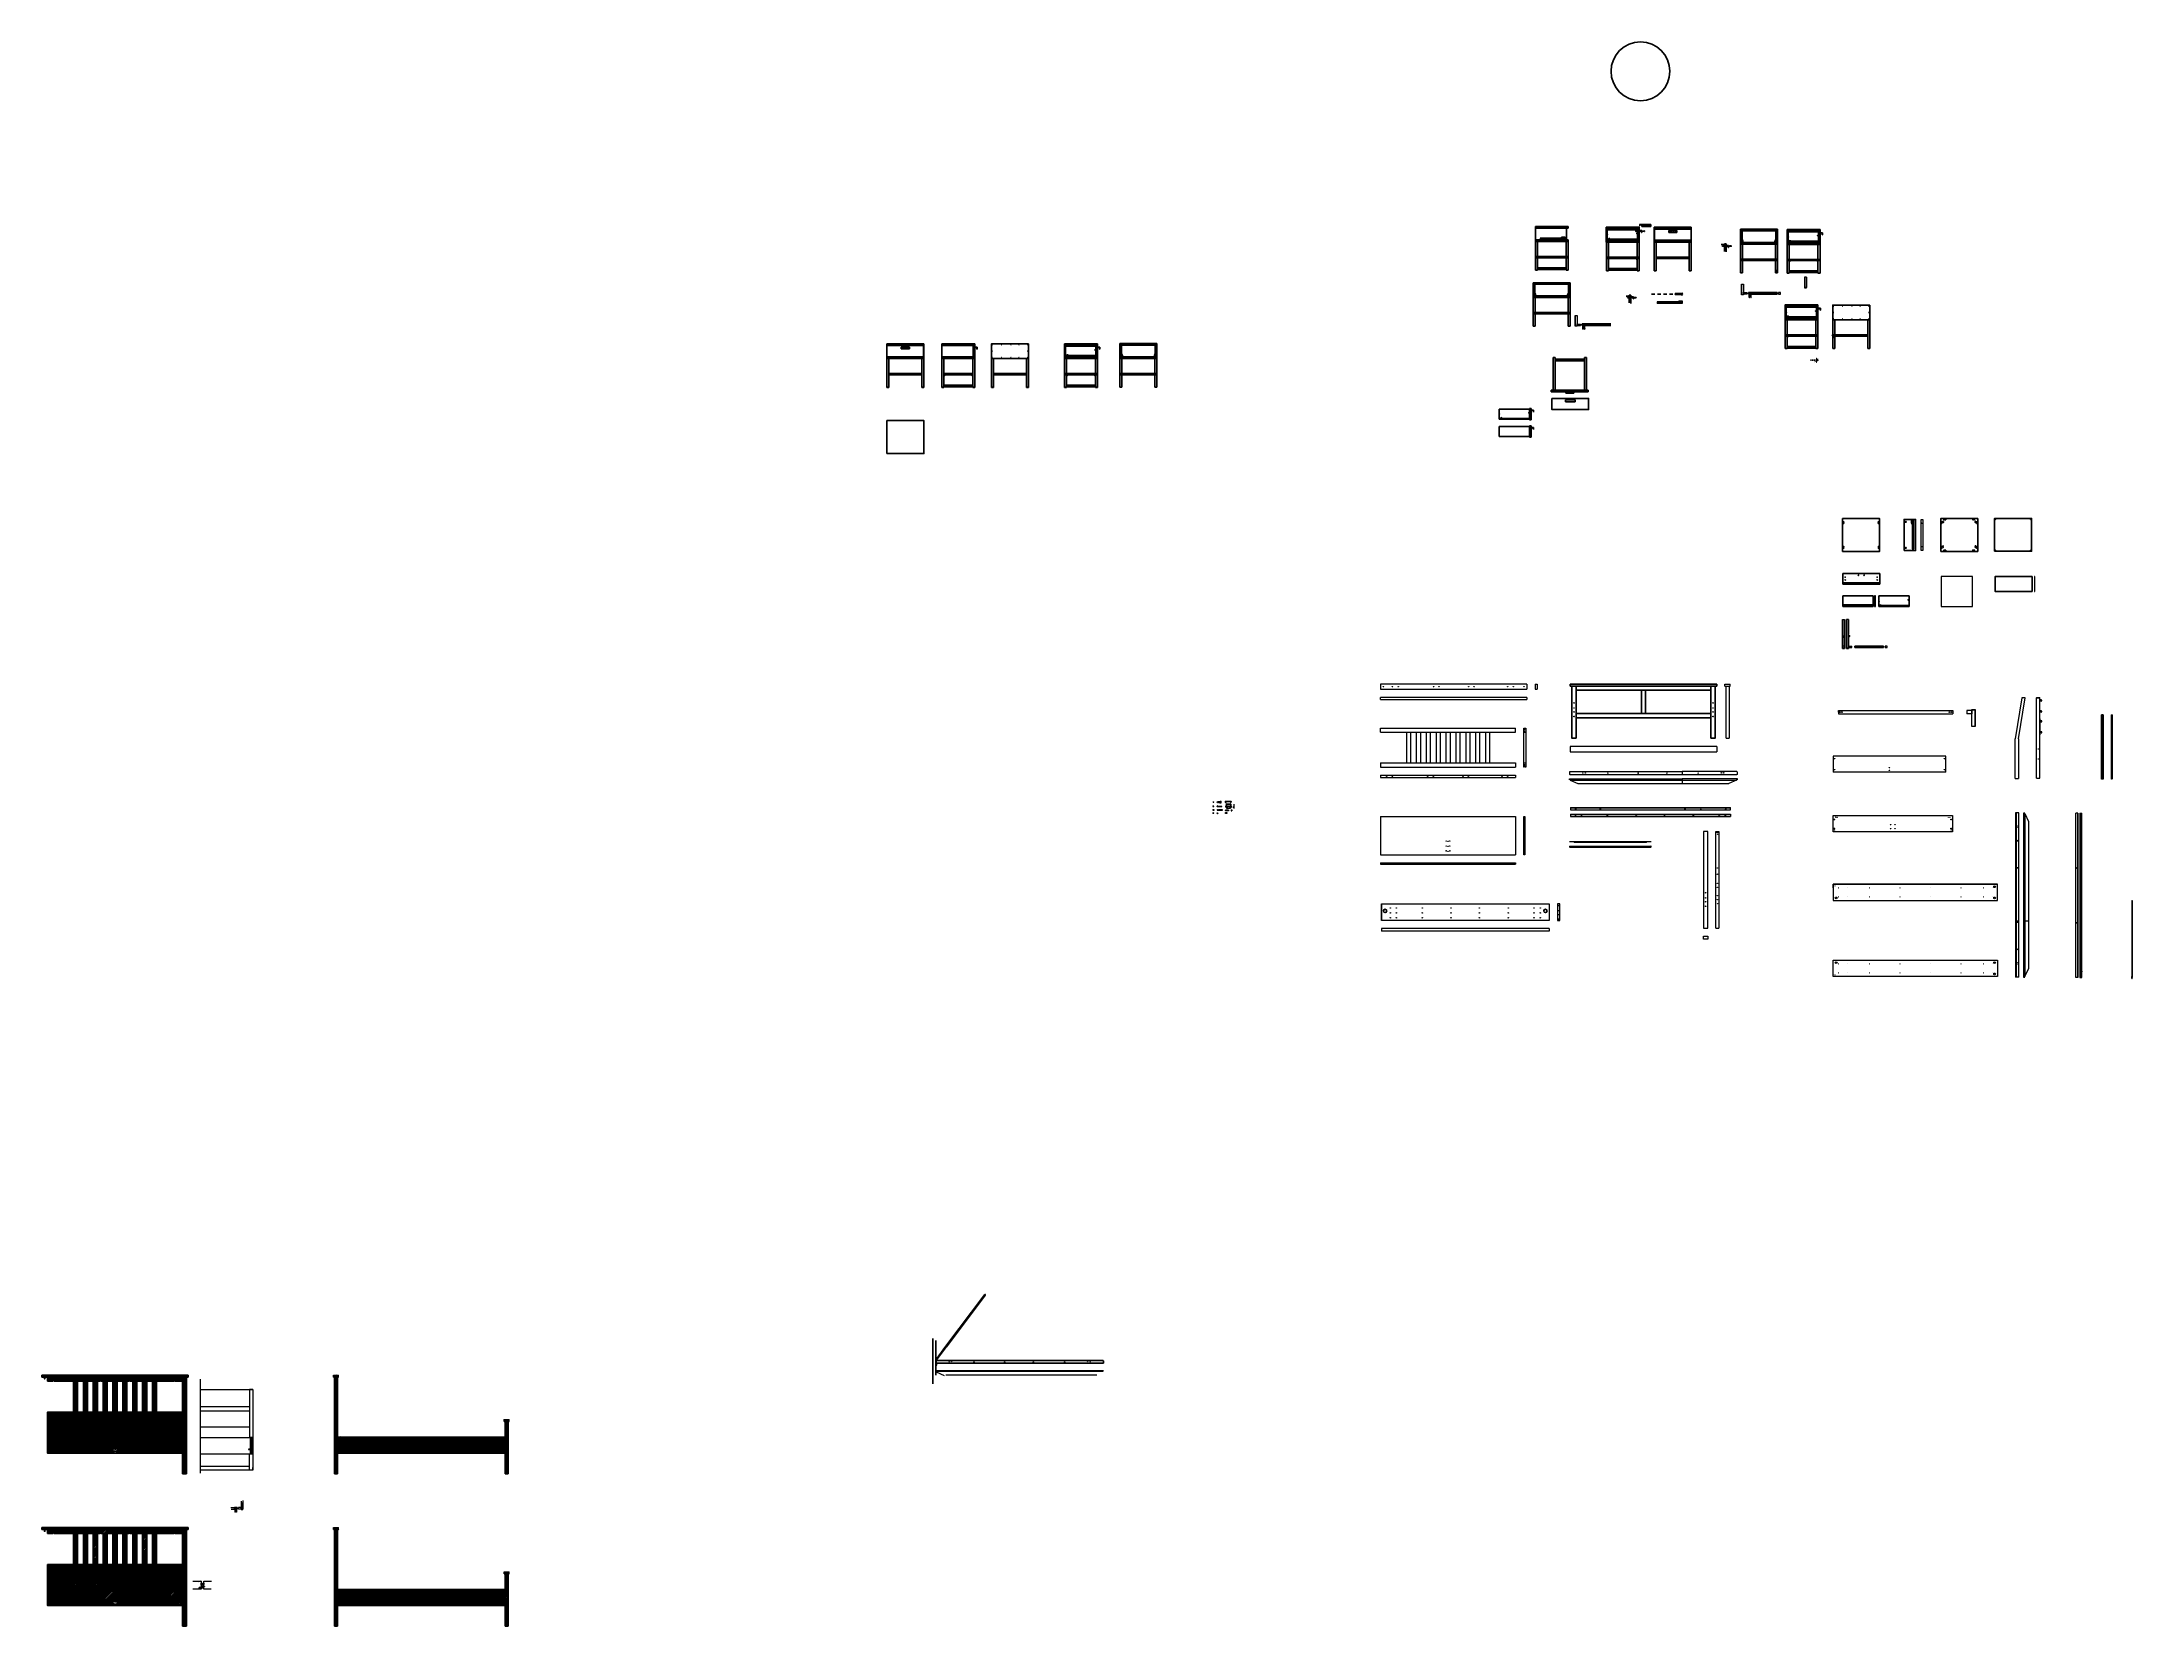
# Model space of a CAD drawing. Header units: millimetres. Extents: x -1075 to 24338, y -11868 to 7393.
import ezdxf

# ---------------------------------------------------------------- set-up
doc = ezdxf.new("R2010")
doc.units = ezdxf.units.MM
for name, pattern in [('DASHDOT', [1, 0.5, -0.25, 0, -0.25]), ('DASHED', [0.75, 0.5, -0.25]), ('HIDDEN', [0.375, 0.25, -0.125])]:
    doc.linetypes.add(name, pattern=pattern)
for name, color, linetype, lineweight in [('A-DETL-MCUT', 7, 'Continuous', 25), ('A-DETL-MCUT1', 7, 'Continuous', 18), ('A-ELEV-MBE', 253, 'Continuous', 18), ('A-SECT-MCUT', 7, 'Continuous', 25), ('Arredi', 3, 'Continuous', 30), ('quote', 1, 'Continuous', 15), ('Simbologia', 8, 'DASHDOT', 18)]:
    doc.layers.add(name, color=color, linetype=linetype, lineweight=lineweight)
for name, color, linetype in [('A-FURN', 7, 'Continuous'), ('IN-FURN', 3, 'Continuous'), ('IN-FURN-STOR', 104, 'Continuous'), ('IN-FURN-WKSF', 4, 'Continuous'), ('linee di prosp', 6, 'Continuous'), ('linee in prospettp', 252, 'Continuous'), ('viti e cerniere', 3, 'Continuous')]:
    doc.layers.add(name, color=color, linetype=linetype)
doc.layers.add('Dettagli', color=210, linetype='Continuous', lineweight=0, plot=False)
pattern_1 = [(45, (-14173.651, -13432.141), (-6.735192, 6.735192), [])]
pattern_2 = [(45, (-8449.625, -12008.254), (-6.735192, 6.735192), [])]
pattern_3 = [(45, (-7587.033, -12016.582), (-6.735192, 6.735192), [])]
pattern_4 = [(45, (-5388.213, -12043.827), (-6.735192, 6.735192), [])]

# ---------------------------------------------------------------- blocks, each defined once
blk = doc.blocks.new('*U43')
at = {"layer": 'Simbologia', "linetype": 'Continuous'}
blk.add_circle((0, 0), 2.5, dxfattribs=at)
blk = doc.blocks.new('*U44')
at = {"layer": 'Simbologia', "color": 0, "linetype": 'ByBlock', "lineweight": -2, "transparency": 16777216}
for p in [(0, 1848), (0, 1540), (0, 1232), (0, 924), (0, 616), (0, 308), (0, 0)]:
    blk.add_blockref('*U43', p, dxfattribs=at)
blk = doc.blocks.new('*U52')
at = {"layer": 'Simbologia', "linetype": 'Continuous'}
for p, q in [((-1, 12), (-1, -15)), ((1, 12), (1, -15))]:
    blk.add_line(p, q, dxfattribs=at)
for centre, start, end in [((0, 12), 360, 180), ((0, -15), 180, 0)]:
    blk.add_arc(centre, 1.44, start, end, dxfattribs=at)
blk = doc.blocks.new('*U53')
at = {"layer": 'Simbologia', "color": 0, "linetype": 'ByBlock', "lineweight": -2, "transparency": 16777216}
for p in [(0, 400), (0, 320), (0, 240), (0, 160), (0, 80), (0, 0)]:
    blk.add_blockref('*U52', p, dxfattribs=at)
blk = doc.blocks.new('incastro vite')
at = {"layer": 'viti e cerniere'}
for p, q in [((55.8, 429.17), (55.8, 429.99)), ((55.8, 427.74), (55.8, 428.55)), ((55.8, 426.3), (55.8, 427.11)), ((55.69, 422.88), (55.69, 422.96)), ((55.69, 422.75), (55.69, 422.83)), ((55.69, 422.67), (55.69, 422.69)), ((55.8, 424.86), (55.8, 425.67)), ((55.88, 424.19), (55.88, 424.27)), ((55.88, 424.05), (55.88, 424.13)), ((55.88, 423.92), (55.88, 424)), ((55.88, 423.78), (55.88, 423.86)), ((55.88, 423.65), (55.88, 423.72)), ((55.88, 423.51), (55.88, 423.59)), ((55.88, 423.38), (55.88, 423.45)), ((55.88, 423.24), (55.88, 423.32)), ((55.88, 423.11), (55.88, 423.18)), ((55.88, 422.97), (55.88, 423.05)), ((55.88, 422.83), (55.88, 422.91)), ((55.88, 422.7), (55.88, 422.78))]:
    blk.add_line(p, q, dxfattribs=at)
blk.add_lwpolyline([(55.5, 422.67), (55.5, 422.63, 0.451416), (56.07, 422.63), (56.07, 422.67)], format="xyb", close=True, dxfattribs=at)
for points in [[(55.93, 424.13), (55.88, 424.19), (55.69, 424.24), (55.63, 424.24), (55.93, 424.13), (55.88, 424.13), (55.69, 424.18), (55.63, 424.24)], [(55.93, 424), (55.88, 424.05), (55.69, 424.1), (55.63, 424.1), (55.93, 424), (55.88, 424), (55.69, 424.05), (55.63, 424.1)], [(55.93, 423.86), (55.88, 423.92), (55.69, 423.97), (55.63, 423.97), (55.93, 423.86), (55.88, 423.86), (55.69, 423.91), (55.63, 423.97)], [(55.93, 423.72), (55.88, 423.78), (55.69, 423.83), (55.63, 423.83), (55.93, 423.72), (55.88, 423.72), (55.69, 423.77), (55.63, 423.83)], [(55.93, 423.59), (55.88, 423.65), (55.69, 423.7), (55.63, 423.7), (55.93, 423.59), (55.88, 423.59), (55.69, 423.64), (55.63, 423.7)], [(55.93, 423.45), (55.88, 423.51), (55.69, 423.56), (55.63, 423.56), (55.93, 423.45), (55.88, 423.45), (55.69, 423.5), (55.63, 423.56)], [(55.93, 423.32), (55.88, 423.38), (55.69, 423.43), (55.63, 423.43), (55.93, 423.32), (55.88, 423.32), (55.69, 423.37), (55.63, 423.43)], [(55.93, 423.18), (55.88, 423.24), (55.69, 423.29), (55.63, 423.29), (55.93, 423.18), (55.88, 423.18), (55.69, 423.23), (55.63, 423.29)], [(55.93, 423.05), (55.88, 423.11), (55.69, 423.16), (55.63, 423.16), (55.93, 423.05), (55.88, 423.05), (55.69, 423.1), (55.63, 423.16)], [(55.93, 422.91), (55.88, 422.97), (55.69, 423.02), (55.63, 423.02), (55.93, 422.91), (55.88, 422.91), (55.69, 422.96), (55.63, 423.02)], [(55.93, 422.78), (55.88, 422.83), (55.69, 422.88), (55.63, 422.88), (55.93, 422.78), (55.88, 422.78), (55.69, 422.83), (55.63, 422.88)], [(55.91, 422.67), (55.88, 422.7), (55.69, 422.75), (55.63, 422.75), (55.86, 422.67)], [(55.78, 422.67), (55.69, 422.69), (55.63, 422.75)]]:
    blk.add_lwpolyline(points, dxfattribs=at)

msp = doc.modelspace()

# ---------------------------------------------------------------- hatches: boundary and pattern name
at = {"layer": 'A-ELEV-MBE'}
h = msp.add_hatch(dxfattribs=at)
h.set_pattern_fill('ANSI31', color=256)
h.paths.add_polyline_path([(20482, 3823), (20486, 3823), (20486, 3816), (20493, 3816), (20518, 3816), (20518, 3831), (20118, 3831), (20118, 3816), (20143, 3816), (20143, 3816), (20482, 3816)])
h = msp.add_hatch(dxfattribs=at)
h.set_pattern_fill('ANSI31', color=256)
h.paths.add_polyline_path([(21122, 3830), (20697, 3830), (20697, 3815), (20708, 3815), (20708, 3822), (20712, 3822), (20712, 3815), (20722, 3815), (21122, 3815)])
at = {"layer": 'A-SECT-MCUT', "true_color": 0x636466}
h = msp.add_hatch(dxfattribs=at)
h.set_pattern_fill('ANSI31', color=251)
h.paths.add_polyline_path([(635, -9288), (616, -9288), (616, -9282), (635, -9282), (635, -9265), (-1005, -9265), (-1005, -9315), (635, -9315)])
h.paths.add_polyline_path([(685, -8840), (673, -8840), (673, -8860), (667, -8860), (667, -8859), (667, -8859), (667, -8840), (635, -8840), (635, -8852), (654, -8852), (654, -8858), (635, -8858), (635, -8875), (637, -8875), (638, -8874), (642, -8874), (641, -8875), (643, -8875), (643, -8874), (647, -8874), (647, -8875), (649, -8875), (649, -8874), (653, -8874), (653, -8879), (649, -8879), (649, -8880), (645, -8880), (645, -8880), (642, -8880), (642, -8879), (640, -8879), (640, -8880), (636, -8880), (636, -8879), (635, -8879), (635, -8882), (635, -9282), (654, -9282), (654, -9288), (635, -9288), (635, -9315), (635, -9357), (654, -9357), (654, -9363), (635, -9363), (635, -9517), (654, -9517), (654, -9523), (635, -9523), (635, -9667), (654, -9667), (654, -9673), (635, -9673), (635, -10015), (685, -10015)])
h.paths.add_polyline_path([(-7, -8840), (-363, -8840), (-363, -8843), (-363, -8867), (-363, -8869), (-363, -8880), (-358, -8880), (-358, -8890), (-12, -8890), (-12, -8880), (-7, -8880), (-7, -8867), (-7, -8867)])
h.paths.add_polyline_path([(-367, -8869), (-366, -8867), (-366, -8840), (-428, -8840), (-428, -8859), (-428, -8860), (-434, -8860), (-434, -8859), (-434, -8859), (-434, -8840), (-857, -8840), (-857, -8859), (-857, -8860), (-863, -8860), (-863, -8859), (-863, -8859), (-863, -8840), (-930, -8840), (-930, -8843), (-930, -8867), (-929, -8869), (-929, -8880), (-924, -8880), (-924, -8890), (-371, -8890), (-371, -8880), (-367, -8880)])
h.paths.add_polyline_path([(-932, -8867), (-932, -8840), (-1005, -8840), (-1005, -8890), (-937, -8890), (-937, -8880), (-933, -8880), (-933, -8869)])
h.paths.add_polyline_path([(-932, -8832), (-932, -8827), (-930, -8827), (-930, -8832), (-930, -8840), (-863, -8840), (-863, -8824), (-863, -8822), (-857, -8822), (-857, -8824), (-857, -8824), (-857, -8840), (-434, -8840), (-434, -8824), (-434, -8822), (-428, -8822), (-428, -8824), (-428, -8824), (-428, -8840), (-366, -8840), (-366, -8832), (-366, -8827), (-363, -8827), (-363, -8832), (-363, -8840), (-7, -8840), (-7, -8832), (-7, -8827), (-4, -8827), (-4, -8832), (-4, -8840), (60, -8840), (60, -8824), (60, -8822), (66, -8822), (66, -8824), (66, -8824), (66, -8840), (467, -8840), (467, -8824), (467, -8822), (473, -8822), (473, -8824), (473, -8824), (473, -8840), (538, -8840), (538, -8832), (538, -8827), (540, -8827), (540, -8832), (540, -8840), (667, -8840), (667, -8824), (667, -8822), (673, -8822), (673, -8840), (685, -8840), (705, -8840), (705, -8815), (-1075, -8815), (-1075, -8840), (-1043, -8840), (-1043, -8824), (-1043, -8822), (-1037, -8822), (-1037, -8824), (-1037, -8824), (-1037, -8840), (-932, -8840)])
h.paths.add_polyline_path([(538, -8840), (473, -8840), (473, -8860), (467, -8860), (467, -8859), (467, -8859), (467, -8840), (66, -8840), (66, -8860), (60, -8860), (60, -8859), (60, -8859), (60, -8840), (-4, -8840), (-4, -8843), (-4, -8867), (-3, -8869), (-3, -8880), (1, -8880), (1, -8890), (533, -8890), (533, -8880), (537, -8880), (537, -8869), (538, -8867)])
h.paths.add_polyline_path([(635, -8858), (616, -8858), (616, -8852), (635, -8852), (635, -8840), (540, -8840), (540, -8843), (540, -8867), (541, -8869), (541, -8880), (546, -8880), (546, -8890), (577, -8890), (577, -8881), (577, -8872), (597, -8872), (635, -8872)])
h.paths.add_polyline_path([(320, -8890), (270, -8890), (270, -9265), (320, -9265)])
h.paths.add_polyline_path([(200, -8890), (150, -8890), (150, -9265), (200, -9265)])
h.paths.add_polyline_path([(80, -8890), (30, -8890), (30, -9265), (80, -9265)])
h.paths.add_polyline_path([(-40, -8890), (-90, -8890), (-90, -9265), (-40, -9265)])
h.paths.add_polyline_path([(-160, -8890), (-210, -8890), (-210, -9265), (-160, -9265)])
h.paths.add_polyline_path([(-280, -8890), (-330, -8890), (-330, -9265), (-280, -9265)])
h.paths.add_polyline_path([(-400, -8890), (-450, -8890), (-450, -9265), (-400, -9265)])
h.paths.add_polyline_path([(-520, -8890), (-570, -8890), (-570, -9265), (-520, -9265)])
h.paths.add_polyline_path([(-640, -8890), (-690, -8890), (-690, -9265), (-640, -9265)])
h.paths.add_polyline_path([(635, -9523), (616, -9523), (616, -9517), (635, -9517), (635, -9475), (595, -9475, -0.750297), (577, -9470, -0.751446), (595, -9465), (635, -9465), (635, -9363), (616, -9363), (616, -9357), (635, -9357), (635, -9315), (-1005, -9315), (-1005, -9765), (635, -9765), (635, -9728, 0.437601), (631, -9724, 0.932839), (630, -9721), (606, -9720, -1), (606, -9717), (595, -9717, -0.141914), (597, -9723, -1), (577, -9723, -0.751446), (595, -9717), (635, -9717), (635, -9673), (616, -9673), (616, -9667), (635, -9667), (635, -9625), (595, -9625, -0.750297), (577, -9620, -0.751446), (595, -9615), (635, -9615)])
h.paths.add_polyline_path([(630, -9725, -0.267949), (632, -9726), (605, -9726, -0.267949), (606, -9725), (606, -9724)], flags=16)
h.paths.add_polyline_path([(-165, -9599, -1), (-160, -9599, -1)], flags=16)
h.paths.add_polyline_path([(-165, -9659, -1), (-160, -9659, -1)], flags=16)
h.paths.add_polyline_path([(-156, -9713), (-156, -9739), (-149, -9739), (-149, -9752), (-160, -9752), (-160, -9761), (-210, -9761), (-210, -9752), (-222, -9752), (-222, -9739), (-214, -9739), (-214, -9713)], flags=16)
h.paths.add_polyline_path([(-188, -9604, -1), (-183, -9604, -1)], flags=16)
h.paths.add_polyline_path([(-165, -9719, -1), (-160, -9719, -1)], flags=0)
h.paths.add_polyline_path([(-165, -9734, -1), (-160, -9734, -1)], flags=0)
h.paths.add_polyline_path([(-188, -9664, -1), (-183, -9664, -1)], flags=16)
h.paths.add_polyline_path([(-210, -9599, -1), (-205, -9599, -1)], flags=16)
h.paths.add_polyline_path([(-188, -9724, -1), (-183, -9724, -1)], flags=0)
h.paths.add_polyline_path([(-210, -9659, -1), (-205, -9659, -1)], flags=16)
h.paths.add_polyline_path([(-210, -9719, -1), (-205, -9719, -1)], flags=0)
h.paths.add_polyline_path([(-210, -9734, -1), (-205, -9734, -1)], flags=0)
h = msp.add_hatch(dxfattribs=at)
h.set_pattern_fill('ANSI31', color=251)
h.paths.add_polyline_path([(4593, -9380), (4558, -9380), (4558, -9581), (4577, -9581), (4577, -9582), (4577, -9583), (4577, -9588), (4577, -9589), (4558, -9589), (4558, -9660, -0.27262), (4559, -9660, -0.415905), (4561, -9660, -0.415905), (4563, -9660, -0.415905), (4564, -9660, -0.415905), (4566, -9660, -0.415914), (4568, -9660, -0.415899), (4569, -9660, -0.415905), (4571, -9660, -0.415905), (4572, -9660, -0.415905), (4574, -9660, -0.44132), (4576, -9660), (4576, -9665, -0.415899), (4574, -9665, -0.415914), (4572, -9665, -0.415905), (4571, -9665, -0.415905), (4569, -9665, -0.415905), (4567, -9665, -0.415905), (4566, -9665, -0.415899), (4564, -9665, -0.415914), (4562, -9665, -0.415905), (4561, -9665, -0.415905), (4559, -9665, -0.247069), (4558, -9666), (4558, -9701), (4577, -9701), (4577, -9702), (4577, -9703), (4577, -9708), (4577, -9709), (4558, -9709), (4558, -9746), (4577, -9746), (4577, -9747), (4577, -9748), (4577, -9753), (4577, -9754), (4558, -9754), (4558, -10015), (4593, -10015)], flags=17)
h.paths.add_polyline_path([(4608, -9355), (4544, -9355), (4544, -9380), (4608, -9380)])
h.paths.add_polyline_path([(2533, -8815), (2469, -8815), (2469, -8840), (2533, -8840)])
h.paths.add_polyline_path([(2518, -8840), (2483, -8840), (2483, -10015), (2518, -10015), (2518, -9754), (2501, -9754), (2499, -9754), (2499, -9746), (2501, -9746), (2518, -9746), (2518, -9699), (2500, -9699), (2499, -9699), (2499, -9691), (2500, -9691), (2535, -9691), (2537, -9691), (2537, -9699), (2518, -9699), (2518, -9746), (2536, -9746), (2537, -9746), (2537, -9754), (2518, -9754), (2518, -9765), (4558, -9765), (4558, -9754), (4541, -9754), (4539, -9753), (4539, -9748), (4541, -9746), (4541, -9754), (4576, -9754), (4576, -9746), (4558, -9746), (4558, -9709), (4541, -9709), (4539, -9708), (4539, -9703), (4541, -9701), (4541, -9709), (4576, -9709), (4576, -9701), (4558, -9701), (4559, -9664, 0.669223), (4561, -9665, 0.415905), (4562, -9665, 0.415914), (4564, -9665, 0.415899), (4566, -9665, 0.415905), (4567, -9665, 0.415905), (4569, -9665, 0.415905), (4571, -9665, 0.415905), (4572, -9665, 0.415905), (4574, -9665, 0.999975), (4576, -9664), (4576, -9664, -0.757126), (4573, -9664, -0.705075), (4569, -9664, -0.705075), (4566, -9664, -1.418292), (4563, -9664, -0.705075), (4559, -9664, -0.468153), (4558, -9666), (4558, -9701), (4577, -9701), (4577, -9702), (4577, -9703), (4577, -9709), (4558, -9709), (4558, -9746), (4577, -9746), (4577, -9747), (4577, -9748), (4577, -9754), (4558, -9754), (4558, -10015), (4593, -10015), (4593, -9380), (4558, -9380), (4558, -9581), (4577, -9581), (4577, -9582), (4577, -9583), (4577, -9589), (4558, -9589), (4541, -9589), (4539, -9588), (4539, -9583), (4541, -9581), (4541, -9589), (4576, -9589), (4576, -9581), (4558, -9581), (4558, -9565), (2518, -9565), (2518, -9581), (2536, -9581), (2537, -9581), (2537, -9589), (2518, -9589), (2518, -9645), (2517, -9650), (2513, -9650), (2515, -9645), (2518, -9645), (2518, -9589), (2501, -9589), (2499, -9589), (2499, -9581), (2501, -9581), (2518, -9581)])
h.paths.add_polyline_path([(4593, -9380), (4558, -9380), (4558, -9581), (4576, -9581), (4577, -9581), (4577, -9582), (4577, -9583), (4577, -9589), (4576, -9589), (4558, -9589), (4559, -9661, -0.867772), (4561, -9660), (4563, -9660), (4564, -9661, -0.711551), (4567, -9661, -1.418288), (4570, -9661, -0.669223), (4572, -9660), (4574, -9661, -0.79418), (4576, -9660), (4574, -9664, -1.418288), (4571, -9664, -0.705075), (4568, -9664, -1.418292), (4564, -9664, -0.705075), (4561, -9664, -1), (4559, -9664), (4558, -9701), (4577, -9701), (4577, -9702), (4577, -9703), (4577, -9709), (4576, -9709), (4558, -9709), (4558, -9746), (4577, -9746), (4577, -9747), (4577, -9748), (4577, -9754), (4576, -9754), (4558, -9754), (4558, -10015), (4593, -10015)], flags=16)
h = msp.add_hatch(dxfattribs=at)
h.set_pattern_fill('ANSI31', color=251, scale=4)
h.paths.add_polyline_path([(635, -11141), (616, -11141), (616, -11135), (635, -11135), (635, -11118), (-1005, -11118), (-1005, -11168), (635, -11168)])
h.paths.add_polyline_path([(685, -10693), (673, -10693), (673, -10713), (667, -10713), (667, -10712), (667, -10712), (667, -10693), (635, -10693), (635, -10705), (654, -10705), (654, -10711), (635, -10711), (635, -10728), (637, -10728), (638, -10726), (642, -10726), (641, -10728), (643, -10728), (643, -10726), (647, -10726), (647, -10728), (649, -10728), (649, -10726), (653, -10726), (653, -10731), (649, -10731), (649, -10732), (645, -10732), (645, -10732), (642, -10732), (642, -10731), (640, -10731), (640, -10732), (636, -10732), (636, -10731), (635, -10731), (635, -10735), (635, -11135), (654, -11135), (654, -11141), (635, -11141), (635, -11168), (635, -11210), (654, -11210), (654, -11216), (635, -11216), (635, -11370), (654, -11370), (654, -11376), (635, -11376), (635, -11520), (654, -11520), (654, -11526), (635, -11526), (635, -11868), (685, -11868)])
h.paths.add_polyline_path([(-7, -10693), (-363, -10693), (-363, -10696), (-363, -10720), (-363, -10722), (-363, -10733), (-358, -10733), (-358, -10743), (-12, -10743), (-12, -10733), (-7, -10733), (-7, -10719), (-7, -10719)])
h.paths.add_polyline_path([(-367, -10722), (-366, -10720), (-366, -10693), (-428, -10693), (-428, -10712), (-428, -10713), (-434, -10713), (-434, -10712), (-434, -10712), (-434, -10693), (-857, -10693), (-857, -10712), (-857, -10713), (-863, -10713), (-863, -10712), (-863, -10712), (-863, -10693), (-930, -10693), (-930, -10696), (-930, -10720), (-929, -10722), (-929, -10733), (-924, -10733), (-924, -10743), (-371, -10743), (-371, -10733), (-367, -10733)])
h.paths.add_polyline_path([(-932, -10720), (-932, -10693), (-1005, -10693), (-1005, -10743), (-937, -10743), (-937, -10733), (-933, -10733), (-933, -10722)])
h.paths.add_polyline_path([(-932, -10685), (-932, -10680), (-930, -10680), (-930, -10685), (-930, -10693), (-863, -10693), (-863, -10677), (-863, -10675), (-857, -10675), (-857, -10677), (-857, -10677), (-857, -10693), (-434, -10693), (-434, -10677), (-434, -10675), (-428, -10675), (-428, -10677), (-428, -10677), (-428, -10693), (-366, -10693), (-366, -10685), (-366, -10680), (-363, -10680), (-363, -10685), (-363, -10693), (-7, -10693), (-7, -10685), (-7, -10680), (-4, -10680), (-4, -10685), (-4, -10693), (60, -10693), (60, -10677), (60, -10675), (66, -10675), (66, -10677), (66, -10677), (66, -10693), (467, -10693), (467, -10677), (467, -10675), (473, -10675), (473, -10677), (473, -10677), (473, -10693), (538, -10693), (538, -10685), (538, -10680), (540, -10680), (540, -10685), (540, -10693), (667, -10693), (667, -10677), (667, -10675), (673, -10675), (673, -10693), (685, -10693), (705, -10693), (705, -10668), (-1075, -10668), (-1075, -10693), (-1043, -10693), (-1043, -10677), (-1043, -10675), (-1037, -10675), (-1037, -10677), (-1037, -10677), (-1037, -10693), (-932, -10693)])
h.paths.add_polyline_path([(538, -10693), (473, -10693), (473, -10713), (467, -10713), (467, -10712), (467, -10712), (467, -10693), (66, -10693), (66, -10713), (60, -10713), (60, -10712), (60, -10712), (60, -10693), (-4, -10693), (-4, -10696), (-4, -10720), (-3, -10722), (-3, -10733), (1, -10733), (1, -10743), (533, -10743), (533, -10733), (537, -10733), (537, -10722), (538, -10720)])
h.paths.add_polyline_path([(635, -10711), (616, -10711), (616, -10705), (635, -10705), (635, -10693), (540, -10693), (540, -10696), (540, -10720), (541, -10722), (541, -10733), (546, -10733), (546, -10743), (577, -10743), (577, -10734), (577, -10724), (597, -10724), (635, -10724)])
h.paths.add_polyline_path([(320, -10743), (270, -10743), (270, -11118), (320, -11118)])
h.paths.add_polyline_path([(200, -10743), (150, -10743), (150, -11118), (200, -11118)])
h.paths.add_polyline_path([(80, -10743), (30, -10743), (30, -11118), (80, -11118)])
h.paths.add_polyline_path([(-40, -10743), (-90, -10743), (-90, -11118), (-40, -11118)])
h.paths.add_polyline_path([(-160, -10743), (-210, -10743), (-210, -11118), (-160, -11118)])
h.paths.add_polyline_path([(-280, -10743), (-330, -10743), (-330, -11118), (-280, -11118)])
h.paths.add_polyline_path([(-400, -10743), (-450, -10743), (-450, -11118), (-400, -11118)])
h.paths.add_polyline_path([(-520, -10743), (-570, -10743), (-570, -11118), (-520, -11118)])
h.paths.add_polyline_path([(-640, -10743), (-690, -10743), (-690, -11118), (-640, -11118)])
h.paths.add_polyline_path([(635, -11376), (616, -11376), (616, -11370), (635, -11370), (635, -11328), (595, -11328, -0.750297), (577, -11323, -0.751446), (595, -11318), (635, -11318), (635, -11216), (616, -11216), (616, -11210), (635, -11210), (635, -11168), (-1005, -11168), (-1005, -11618), (635, -11618), (635, -11581, 0.437601), (631, -11577, 0.932839), (630, -11574), (606, -11573, -1), (606, -11570), (595, -11570, -0.141914), (597, -11575, -1), (577, -11575, -0.751446), (595, -11570), (635, -11570), (635, -11526), (616, -11526), (616, -11520), (635, -11520), (635, -11478), (595, -11478, -0.750297), (577, -11473, -0.751446), (595, -11468), (635, -11468)])
h.paths.add_polyline_path([(630, -11578, -0.267949), (632, -11578), (605, -11578, -0.267949), (606, -11578), (606, -11577)], flags=16)
h.paths.add_polyline_path([(-165, -11451, -1), (-160, -11451, -1)], flags=16)
h.paths.add_polyline_path([(-165, -11511, -1), (-160, -11511, -1)], flags=16)
h.paths.add_polyline_path([(-156, -11566), (-156, -11592), (-149, -11592), (-149, -11604), (-160, -11604), (-160, -11614), (-210, -11614), (-210, -11604), (-222, -11604), (-222, -11592), (-214, -11592), (-214, -11566)], flags=16)
h.paths.add_polyline_path([(-188, -11456, -1), (-183, -11456, -1)], flags=16)
h.paths.add_polyline_path([(-165, -11571, -1), (-160, -11571, -1)], flags=0)
h.paths.add_polyline_path([(-165, -11586, -1), (-160, -11586, -1)], flags=0)
h.paths.add_polyline_path([(-188, -11516, -1), (-183, -11516, -1)], flags=16)
h.paths.add_polyline_path([(-210, -11451, -1), (-205, -11451, -1)], flags=16)
h.paths.add_polyline_path([(-188, -11576, -1), (-183, -11576, -1)], flags=0)
h.paths.add_polyline_path([(-210, -11511, -1), (-205, -11511, -1)], flags=16)
h.paths.add_polyline_path([(-210, -11571, -1), (-205, -11571, -1)], flags=0)
h.paths.add_polyline_path([(-210, -11586, -1), (-205, -11586, -1)], flags=0)
h = msp.add_hatch(dxfattribs=at)
h.set_pattern_fill('ANSI31', color=251, scale=4)
h.paths.add_polyline_path([(4593, -11233), (4558, -11233), (4558, -11434), (4577, -11434), (4577, -11435), (4577, -11435), (4577, -11440), (4577, -11442), (4558, -11442), (4558, -11512, -0.27262), (4559, -11513, -0.415905), (4561, -11513, -0.415905), (4563, -11513, -0.415905), (4564, -11513, -0.415905), (4566, -11513, -0.415914), (4568, -11513, -0.415899), (4569, -11513, -0.415905), (4571, -11513, -0.415905), (4572, -11513, -0.415905), (4574, -11513, -0.44132), (4576, -11513), (4576, -11518, -0.415899), (4574, -11518, -0.415914), (4572, -11518, -0.415905), (4571, -11518, -0.415905), (4569, -11518, -0.415905), (4567, -11518, -0.415905), (4566, -11518, -0.415899), (4564, -11518, -0.415914), (4562, -11518, -0.415905), (4561, -11518, -0.415905), (4559, -11518, -0.247069), (4558, -11518), (4558, -11554), (4577, -11554), (4577, -11555), (4577, -11555), (4577, -11560), (4577, -11562), (4558, -11562), (4558, -11599), (4577, -11599), (4577, -11600), (4577, -11600), (4577, -11605), (4577, -11607), (4558, -11607), (4558, -11868), (4593, -11868)], flags=17)
h.paths.add_polyline_path([(4608, -11208), (4544, -11208), (4544, -11233), (4608, -11233)])
h.paths.add_polyline_path([(2533, -10668), (2469, -10668), (2469, -10693), (2533, -10693)])
h.paths.add_polyline_path([(2518, -10693), (2483, -10693), (2483, -11868), (2518, -11868), (2518, -11607), (2501, -11607), (2499, -11607), (2499, -11599), (2501, -11599), (2518, -11599), (2518, -11552), (2500, -11552), (2499, -11552), (2499, -11544), (2500, -11544), (2535, -11544), (2537, -11544), (2537, -11552), (2518, -11552), (2518, -11599), (2536, -11599), (2537, -11599), (2537, -11607), (2518, -11607), (2518, -11618), (4558, -11618), (4558, -11607), (4541, -11607), (4539, -11605), (4539, -11600), (4541, -11599), (4541, -11607), (4576, -11607), (4576, -11599), (4558, -11599), (4558, -11562), (4541, -11562), (4539, -11560), (4539, -11555), (4541, -11554), (4541, -11562), (4576, -11562), (4576, -11554), (4558, -11554), (4559, -11517, 0.669223), (4561, -11518, 0.415905), (4562, -11518, 0.415914), (4564, -11518, 0.415899), (4566, -11518, 0.415905), (4567, -11518, 0.415905), (4569, -11518, 0.415905), (4571, -11518, 0.415905), (4572, -11518, 0.415905), (4574, -11518, 0.999975), (4576, -11516), (4576, -11516, -0.757126), (4573, -11517, -0.705075), (4569, -11517, -0.705075), (4566, -11517, -1.418292), (4563, -11517, -0.705075), (4559, -11517, -0.468153), (4558, -11518), (4558, -11554), (4577, -11554), (4577, -11555), (4577, -11555), (4577, -11562), (4558, -11562), (4558, -11599), (4577, -11599), (4577, -11600), (4577, -11600), (4577, -11607), (4558, -11607), (4558, -11868), (4593, -11868), (4593, -11233), (4558, -11233), (4558, -11434), (4577, -11434), (4577, -11435), (4577, -11435), (4577, -11442), (4558, -11442), (4541, -11442), (4539, -11440), (4539, -11435), (4541, -11434), (4541, -11442), (4576, -11442), (4576, -11434), (4558, -11434), (4558, -11418), (2518, -11418), (2518, -11434), (2536, -11434), (2537, -11434), (2537, -11442), (2518, -11442), (2518, -11498), (2517, -11503), (2513, -11503), (2515, -11498), (2518, -11498), (2518, -11442), (2501, -11442), (2499, -11442), (2499, -11434), (2501, -11434), (2518, -11434)])
h.paths.add_polyline_path([(4593, -11233), (4558, -11233), (4558, -11434), (4576, -11434), (4577, -11434), (4577, -11435), (4577, -11435), (4577, -11442), (4576, -11442), (4558, -11442), (4559, -11513, -0.867772), (4561, -11513), (4563, -11513), (4564, -11514, -0.711551), (4567, -11513, -1.418288), (4570, -11513, -0.669223), (4572, -11513), (4574, -11514, -0.79418), (4576, -11513), (4574, -11517, -1.418288), (4571, -11517, -0.705075), (4568, -11517, -1.418292), (4564, -11517, -0.705075), (4561, -11517, -1), (4559, -11517), (4558, -11554), (4577, -11554), (4577, -11555), (4577, -11555), (4577, -11562), (4576, -11562), (4558, -11562), (4558, -11599), (4577, -11599), (4577, -11600), (4577, -11600), (4577, -11607), (4576, -11607), (4558, -11607), (4558, -11868), (4593, -11868)], flags=16)
at = {"layer": 'IN-FURN-STOR'}
h = msp.add_hatch(dxfattribs=at)
h.set_pattern_fill('ANSI31', color=256, scale=3)
h.set_pattern_definition(pattern_2)
h.paths.add_polyline_path([(17482, 5146), (17082, 5146), (17082, 5126), (17482, 5126)])
h.paths.add_polyline_path([(17482, 4986), (17082, 4986), (17082, 4966), (17482, 4966)])
h = msp.add_hatch(dxfattribs=at)
h.set_pattern_fill('ANSI31', color=256, scale=3)
h.set_pattern_definition(pattern_3)
h.paths.add_polyline_path([(18345, 5138), (17945, 5138), (17945, 5118), (18345, 5118)])
h.paths.add_polyline_path([(18345, 4978), (17945, 4978), (17945, 4958), (18345, 4958)])
h = msp.add_hatch(dxfattribs=at)
h.set_pattern_fill('ANSI31', color=256, scale=3)
h.set_pattern_definition([(45, (-4088.736, -11782.254), (-6.735192, 6.735192), [])])
h.paths.add_polyline_path([(20025, 5114), (19575, 5114), (19575, 5094), (20025, 5094)])
h.paths.add_polyline_path([(20025, 4954), (19575, 4954), (19575, 4934), (20025, 4934)])
h.paths.add_polyline_path([(19600, 4751), (19575, 4751), (19575, 4736), (19600, 4736)])
h.paths.add_polyline_path([(20000, 4751), (19600, 4751), (19600, 4736), (20000, 4736)])
h.paths.add_polyline_path([(20025, 4751), (20000, 4751), (20000, 4736), (20025, 4736)])
h = msp.add_hatch(dxfattribs=at)
h.set_pattern_fill('ANSI31', color=256, scale=3, angle=90)
h.set_pattern_definition([(135, (-4088.736, -11782.254), (-6.735192, -6.735192), [])])
h.paths.add_polyline_path([(20005, 4954), (20025, 4954), (20025, 5094), (20005, 5094)])
h.paths.add_polyline_path([(19595, 5094), (19575, 5094), (19575, 4954), (19594, 4954), (19594, 4989), (19595, 4989)])
h = msp.add_hatch(dxfattribs=at)
h.set_pattern_fill('ANSI31', color=256, scale=3)
h.set_pattern_definition(pattern_4)
h.paths.add_polyline_path([(20543, 5110), (20143, 5110), (20143, 5090), (20543, 5090)])
h.paths.add_polyline_path([(20543, 4950), (20143, 4950), (20143, 4930), (20543, 4930)])
h = msp.add_hatch(dxfattribs=at)
h.set_pattern_fill('ANSI31', color=256, scale=3)
h.set_pattern_definition(pattern_2)
h.paths.add_polyline_path([(17482, 4783), (17082, 4783), (17082, 4768), (17482, 4768)])
h = msp.add_hatch(dxfattribs=at)
h.set_pattern_fill('ANSI31', color=256, scale=3)
h.set_pattern_definition(pattern_3)
h.paths.add_polyline_path([(18345, 4775), (17945, 4775), (17945, 4760), (18345, 4760)])
h = msp.add_hatch(dxfattribs=at)
h.set_pattern_fill('ANSI31', color=256, scale=3)
h.set_pattern_definition(pattern_4)
h.paths.add_polyline_path([(20543, 4748), (20143, 4748), (20143, 4733), (20543, 4733)])
h = msp.add_hatch(dxfattribs=at)
h.set_pattern_fill('ANSI31', color=256, scale=3)
h.set_pattern_definition([(45, (-6609.379, -12431.379), (-6.735192, 6.735192), [])])
h.paths.add_polyline_path([(17504, 4465), (17054, 4465), (17054, 4445), (17504, 4445)])
h.paths.add_polyline_path([(17504, 4305), (17054, 4305), (17054, 4285), (17504, 4285)])
h.paths.add_polyline_path([(17079, 4102), (17054, 4102), (17054, 4087), (17079, 4087)])
h.paths.add_polyline_path([(17479, 4102), (17079, 4102), (17079, 4087), (17479, 4087)])
h.paths.add_polyline_path([(17504, 4102), (17479, 4102), (17479, 4087), (17504, 4087)])
h = msp.add_hatch(dxfattribs=at)
h.set_pattern_fill('ANSI31', color=256, scale=3, angle=90)
h.set_pattern_definition([(135, (-6609.379, -12431.379), (-6.735192, -6.735192), [])])
h.paths.add_polyline_path([(17484, 4305), (17504, 4305), (17504, 4445), (17484, 4445)])
h.paths.add_polyline_path([(17074, 4445), (17054, 4445), (17054, 4305), (17074, 4305), (17074, 4340), (17074, 4340)])
h = msp.add_hatch(dxfattribs=at)
h.set_pattern_fill('ANSI31', color=256)
h.paths.add_polyline_path([(20518, 4194), (20118, 4194), (20118, 4174), (20518, 4174)])
h.paths.add_polyline_path([(20518, 4034), (20118, 4034), (20118, 4014), (20518, 4014)])
h = msp.add_hatch(dxfattribs=at)
h.set_pattern_fill('ANSI31', color=256, scale=3)
h.set_pattern_definition(pattern_1)
h.paths.add_polyline_path([(11758, 3722), (11358, 3722), (11358, 3702), (11758, 3702)])
h.paths.add_polyline_path([(11758, 3562), (11358, 3562), (11358, 3542), (11758, 3542)])
h = msp.add_hatch(dxfattribs=at)
h.set_pattern_fill('ANSI31', color=256, scale=3)
h.set_pattern_definition([(45, (-11632.032, -13172.291), (-6.735192, 6.735192), [])])
h.paths.add_polyline_path([(12481, 3724), (12031, 3724), (12031, 3704), (12481, 3704)])
h.paths.add_polyline_path([(12481, 3564), (12031, 3564), (12031, 3544), (12481, 3544)])
h.paths.add_polyline_path([(12056, 3361), (12031, 3361), (12031, 3346), (12056, 3346)])
h.paths.add_polyline_path([(12456, 3361), (12056, 3361), (12056, 3346), (12456, 3346)])
h.paths.add_polyline_path([(12481, 3361), (12456, 3361), (12456, 3346), (12481, 3346)])
h = msp.add_hatch(dxfattribs=at)
h.set_pattern_fill('ANSI31', color=256, scale=3, angle=90)
h.set_pattern_definition([(135, (-11632.032, -13172.291), (-6.735192, -6.735192), [])])
h.paths.add_polyline_path([(12461, 3564), (12481, 3564), (12481, 3704), (12461, 3704)])
h.paths.add_polyline_path([(12051, 3704), (12031, 3704), (12031, 3564), (12051, 3564), (12051, 3599), (12051, 3599)])
h = msp.add_hatch(dxfattribs=at)
h.set_pattern_fill('ANSI31', color=256, scale=3)
h.set_pattern_definition(pattern_1)
h.paths.add_polyline_path([(11758, 3359), (11358, 3359), (11358, 3344), (11758, 3344)])
at = {"layer": 'Simbologia', "linetype": 'Continuous'}
h = msp.add_hatch(dxfattribs=at)
h.set_pattern_fill('ANSI31', color=256, scale=100)
h.set_pattern_definition([(45, (-36933.186, -35363.905), (-8.8388348, 8.8388348), [])])
h.paths.add_polyline_path([(1491, -9572), (1461, -9572), (1461, -9772), (1491, -9772)])

# ---------------------------------------------------------------- linework, layer by layer
for p, q in [((17482, 5146, 1652), (17082, 5146, 1652)), ((17082, 5146, 1652), (17082, 4616, 1652)), ((17082, 4616, 1652), (17082, 5146, 1652)), ((17482, 5126, 1652), (17082, 5126, 1652)), ((17462, 5124, 1652), (17462, 5126, 1652)), ((17462, 5124, 1652), (17462, 4986, 1652)), ((17482, 5126, 1652), (17482, 5146, 1652)), ((18345, 5138, 1652), (17945, 5138, 1652)), ((17945, 5138, 1652), (17945, 4608, 1652)), ((17945, 4608, 1652), (17945, 5138, 1652)), ((18345, 5118, 1652), (17945, 5118, 1652)), ((18325, 5115, 1652), (18325, 5118, 1652)), ((18345, 5115, 1652), (18325, 5115, 1652)), ((18325, 5115, 1652), (18325, 4980, 1652)), ((18345, 5118, 1652), (18345, 5138, 1652)), ((18345, 4980, 1652), (18345, 5115, 1652)), ((18345, 5115, 1652), (18345, 4980, 1652)), ((18345, 5099, 1652), (18375, 5099, 1652)), ((18348, 5083, 1652), (18345, 5083, 1652)), ((18348, 5096, 1652), (18372, 5096, 1652)), ((18348, 5096, 1652), (18348, 5083, 1652)), ((18349, 5174, 1652), (18379, 5174, 1652)), ((18352, 5158, 1652), (18349, 5158, 1652)), ((18352, 5171, 1652), (18376, 5171, 1652)), ((18352, 5171, 1652), (18352, 5158, 1652)), ((18372, 5074, 1652), (18372, 5096, 1652)), ((18375, 5074, 1652), (18375, 5099, 1652)), ((18376, 5149, 1652), (18376, 5171, 1652)), ((18379, 5149, 1652), (18376, 5149, 1652)), ((18379, 5149, 1652), (18379, 5174, 1652)), ((18977, 5138, 2064), (18527, 5138, 2064)), ((18527, 5138, 2064), (18527, 4608, 2064)), ((18527, 5138, 2064), (18527, 5118, 2064)), ((18527, 5118, 2064), (18977, 5118, 2064)), ((18977, 4608, 2064), (18977, 5138, 2064)), ((20025, 5114, 8671), (19575, 5114, 8671)), ((19575, 5114, 8671), (19575, 4584, 8671)), ((19575, 5114, 8671), (19575, 5094, 8671)), ((19575, 5094, 8671), (20025, 5094, 8671)), ((20025, 4584, 8671), (20025, 5114, 8671)), ((20543, 5110, 3303), (20143, 5110, 3303)), ((20143, 5110, 3303), (20143, 4580, 3303)), ((20143, 4580, 3303), (20143, 5110, 3303)), ((20543, 5090, 3303), (20143, 5090, 3303)), ((20523, 5088, 3303), (20523, 5090, 3303)), ((20543, 5088, 3303), (20523, 5088, 3303)), ((20523, 5088, 3303), (20523, 4952, 3303)), ((20543, 5090, 3303), (20543, 5110, 3303)), ((20543, 4952, 3303), (20543, 5088, 3303)), ((20543, 5088, 3303), (20543, 4952, 3303)), ((17482, 4986, 1652), (17082, 4986, 1652)), ((17482, 4966, 1652), (17082, 4966, 1652)), ((17107, 4783, 1652), (17107, 4966, 1652)), ((17457, 4783, 1652), (17457, 4966, 1652)), ((17482, 4616, 1652), (17482, 4986, 1652)), ((17482, 4616, 1652), (17482, 4966, 1652)), ((18345, 4978, 1652), (17945, 4978, 1652)), ((18345, 4958, 1652), (17945, 4958, 1652)), ((17970, 4775, 1652), (17970, 4958, 1652)), ((18320, 4775, 1652), (18320, 4958, 1652)), ((18345, 4980, 1652), (18325, 4980, 1652)), ((18325, 4980, 1652), (18325, 4978, 1652)), ((18345, 4608, 1652), (18345, 4978, 1652)), ((18345, 4608, 1652), (18345, 4958, 1652)), ((18375, 5074, 1652), (18372, 5074, 1652)), ((18527, 4978, 2064), (18977, 4978, 2064)), ((18527, 4978, 2064), (18527, 4958, 2064)), ((18527, 4958, 2064), (18977, 4958, 2064)), ((18552, 4608, 2064), (18552, 4958, 2064)), ((18952, 4608, 2064), (18952, 4958, 2064)), ((18977, 4978, 2064), (18977, 4775, 2064)), ((19400, 4918, 413), (19430, 4918, 413)), ((19403, 4903, 413), (19400, 4903, 413)), ((19403, 4915, 413), (19427, 4915, 413)), ((19403, 4915, 413), (19403, 4903, 413)), ((19427, 4893, 413), (19427, 4915, 413)), ((19430, 4893, 413), (19427, 4893, 413)), ((19430, 4893, 413), (19430, 4918, 413)), ((19575, 4954, 8671), (20025, 4954, 8671)), ((19575, 4954, 8671), (19575, 4934, 8671)), ((19575, 4934, 8671), (20025, 4934, 8671)), ((19600, 4751, 8671), (19600, 4934, 8671)), ((20000, 4751, 8671), (20000, 4934, 8671)), ((20025, 4954, 8671), (20025, 4751, 8671)), ((20543, 4950, 3303), (20143, 4950, 3303)), ((20543, 4930, 3303), (20143, 4930, 3303)), ((20168, 4748, 3303), (20168, 4930, 3303)), ((20518, 4748, 3303), (20518, 4930, 3303)), ((20543, 4952, 3303), (20523, 4952, 3303)), ((20523, 4952, 3303), (20523, 4950, 3303)), ((20543, 5072, 3303), (20573, 5072, 3303)), ((20546, 5056, 3303), (20543, 5056, 3303)), ((20543, 4580, 3303), (20543, 4950, 3303)), ((20543, 4580, 3303), (20543, 4930, 3303)), ((20546, 5069, 3303), (20570, 5069, 3303)), ((20546, 5069, 3303), (20546, 5056, 3303)), ((20570, 5047, 3303), (20570, 5069, 3303)), ((20573, 5047, 3303), (20570, 5047, 3303)), ((20573, 5047, 3303), (20573, 5072, 3303)), ((17107, 4618, 1652), (17082, 4618, 1652)), ((17107, 4616, 1652), (17082, 4616, 1652)), ((17082, 4616, 1652), (17107, 4616, 1652)), ((17457, 4783, 1652), (17107, 4783, 1652)), ((17107, 4616, 1652), (17107, 4768, 1652)), ((17457, 4768, 1652), (17107, 4768, 1652)), ((17107, 4752, 1652), (17109, 4752, 1652)), ((17109, 4752, 1652), (17109, 4766, 1652)), ((17123, 4766, 1652), (17109, 4766, 1652)), ((17123, 4768, 1652), (17123, 4766, 1652)), ((17441, 4768, 1652), (17441, 4766, 1652)), ((17441, 4766, 1652), (17455, 4766, 1652)), ((17455, 4752, 1652), (17455, 4766, 1652)), ((17457, 4752, 1652), (17455, 4752, 1652)), ((17457, 4616, 1652), (17457, 4768, 1652)), ((17482, 4618, 1652), (17457, 4618, 1652)), ((17482, 4616, 1652), (17457, 4616, 1652)), ((17457, 4616, 1652), (17482, 4616, 1652)), ((17970, 4609, 1652), (17945, 4609, 1652)), ((17970, 4608, 1652), (17945, 4608, 1652)), ((17945, 4608, 1652), (17970, 4608, 1652)), ((18320, 4775, 1652), (17970, 4775, 1652)), ((17970, 4608, 1652), (17970, 4760, 1652)), ((18320, 4760, 1652), (17970, 4760, 1652)), ((17970, 4744, 1652), (17972, 4744, 1652)), ((17972, 4744, 1652), (17972, 4758, 1652)), ((17986, 4758, 1652), (17972, 4758, 1652)), ((17986, 4760, 1652), (17986, 4758, 1652)), ((18304, 4760, 1652), (18304, 4758, 1652)), ((18304, 4758, 1652), (18317, 4758, 1652)), ((18317, 4744, 1652), (18317, 4758, 1652)), ((18320, 4744, 1652), (18317, 4744, 1652)), ((18320, 4608, 1652), (18320, 4760, 1652)), ((18345, 4609, 1652), (18320, 4609, 1652)), ((18345, 4608, 1652), (18320, 4608, 1652)), ((18320, 4608, 1652), (18345, 4608, 1652)), ((18527, 4775, 2064), (18527, 4760, 2064)), ((18527, 4609, 2064), (18552, 4609, 2064)), ((18527, 4608, 2064), (18552, 4608, 2064)), ((18527, 4608, 2064), (18552, 4608, 2064)), ((18952, 4775, 2064), (18552, 4775, 2064)), ((18552, 4760, 2064), (18952, 4760, 2064)), ((18952, 4609, 2064), (18977, 4609, 2064)), ((18952, 4608, 2064), (18977, 4608, 2064)), ((18977, 4608, 2064), (18952, 4608, 2064)), ((20025, 4751, 8671), (19575, 4751, 8671)), ((19575, 4751, 8671), (19575, 4736, 8671)), ((19575, 4736, 8671), (20025, 4736, 8671)), ((19575, 4586, 8671), (19600, 4586, 8671)), ((19575, 4584, 8671), (19600, 4584, 8671)), ((19575, 4584, 8671), (19600, 4584, 8671)), ((19600, 4584, 8671), (19600, 4736, 8671)), ((20000, 4584, 8671), (20000, 4736, 8671)), ((20000, 4586, 8671), (20025, 4586, 8671)), ((20000, 4584, 8671), (20025, 4584, 8671)), ((20025, 4584, 8671), (20000, 4584, 8671)), ((20168, 4582, 3303), (20143, 4582, 3303)), ((20168, 4580, 3303), (20143, 4580, 3303)), ((20143, 4580, 3303), (20168, 4580, 3303)), ((20518, 4748, 3303), (20168, 4748, 3303)), ((20168, 4580, 3303), (20168, 4733, 3303)), ((20518, 4733, 3303), (20168, 4733, 3303)), ((20168, 4717, 3303), (20171, 4717, 3303)), ((20171, 4717, 3303), (20171, 4730, 3303)), ((20184, 4730, 3303), (20171, 4730, 3303)), ((20184, 4733, 3303), (20184, 4730, 3303)), ((20503, 4733, 3303), (20503, 4730, 3303)), ((20503, 4730, 3303), (20516, 4730, 3303)), ((20516, 4717, 3303), (20516, 4730, 3303)), ((20518, 4717, 3303), (20516, 4717, 3303)), ((20518, 4580, 3303), (20518, 4733, 3303)), ((20543, 4582, 3303), (20518, 4582, 3303)), ((20543, 4580, 3303), (20518, 4580, 3303)), ((20518, 4580, 3303), (20543, 4580, 3303)), ((17504, 4465, 2064), (17054, 4465, 2064)), ((17054, 4465, 2064), (17054, 3935, 2064)), ((17054, 4465, 2064), (17054, 4445, 2064)), ((17054, 4445, 2064), (17504, 4445, 2064)), ((17504, 3935, 2064), (17504, 4465, 2064)), ((17054, 4305, 2064), (17504, 4305, 2064)), ((17054, 4305, 2064), (17054, 4285, 2064)), ((17054, 4285, 2064), (17504, 4285, 2064)), ((17504, 4102, 2064), (17054, 4102, 2064)), ((17054, 4102, 2064), (17054, 4087, 2064)), ((17054, 4087, 2064), (17504, 4087, 2064)), ((17079, 4102, 2064), (17079, 4285, 2064)), ((17079, 3935, 2064), (17079, 4087, 2064)), ((17479, 4102, 2064), (17479, 4285, 2064)), ((17479, 3935, 2064), (17479, 4087, 2064)), ((17504, 4305, 2064), (17504, 4102, 2064)), ((18244, 4292, 413), (18274, 4292, 413)), ((18247, 4276, 413), (18244, 4276, 413)), ((18247, 4289, 413), (18271, 4289, 413)), ((18247, 4289, 413), (18247, 4276, 413)), ((18271, 4267, 413), (18271, 4289, 413)), ((18274, 4267, 413), (18271, 4267, 413)), ((18274, 4267, 413), (18274, 4292, 413)), ((20518, 4194, 1652), (20118, 4194, 1652)), ((20118, 4194, 1652), (20118, 3664, 1652)), ((20118, 3664, 1652), (20118, 4194, 1652)), ((20518, 4174, 1652), (20118, 4174, 1652)), ((20498, 4172, 1652), (20498, 4174, 1652)), ((20518, 4172, 1652), (20498, 4172, 1652)), ((20498, 4172, 1652), (20498, 4036, 1652)), ((20518, 4174, 1652), (20518, 4194, 1652)), ((20518, 4036, 1652), (20518, 4172, 1652)), ((20518, 4172, 1652), (20518, 4036, 1652)), ((20518, 4155, 1652), (20548, 4155, 1652)), ((20521, 4140, 1652), (20518, 4140, 1652)), ((20521, 4152, 1652), (20545, 4152, 1652)), ((20521, 4152, 1652), (20521, 4140, 1652)), ((20545, 4130, 1652), (20545, 4152, 1652)), ((20548, 4130, 1652), (20545, 4130, 1652)), ((20548, 4130, 1652), (20548, 4155, 1652)), ((20697, 3663, 1239), (20697, 4193, 1239)), ((20697, 4193, 1239), (21147, 4193, 1239)), ((21147, 4193, 1239), (21147, 3663, 1239)), ((21147, 4193, 1239), (21147, 4173, 1239)), ((17054, 3936, 2064), (17079, 3936, 2064)), ((17054, 3935, 2064), (17079, 3935, 2064)), ((17054, 3935, 2064), (17079, 3935, 2064)), ((17479, 3936, 2064), (17504, 3936, 2064)), ((17479, 3935, 2064), (17504, 3935, 2064)), ((17504, 3935, 2064), (17479, 3935, 2064)), ((20518, 4034, 1652), (20118, 4034, 1652)), ((20518, 4014, 1652), (20118, 4014, 1652)), ((20143, 3831, 1652), (20143, 4014, 1652)), ((20493, 3831, 1652), (20143, 3831, 1652)), ((20143, 3664, 1652), (20143, 3816, 1652)), ((20493, 3816, 1652), (20143, 3816, 1652)), ((20146, 3800, 1652), (20146, 3814, 1652)), ((20159, 3814, 1652), (20146, 3814, 1652)), ((20159, 3816, 1652), (20159, 3814, 1652)), ((20478, 3816, 1652), (20478, 3814, 1652)), ((20478, 3814, 1652), (20491, 3814, 1652)), ((20491, 3800, 1652), (20491, 3814, 1652)), ((20493, 3831, 1652), (20493, 4014, 1652)), ((20493, 3664, 1652), (20493, 3816, 1652)), ((20518, 4036, 1652), (20498, 4036, 1652)), ((20498, 4036, 1652), (20498, 4034, 1652)), ((20518, 3664, 1652), (20518, 4034, 1652)), ((20518, 3664, 1652), (20518, 4014, 1652)), ((20697, 4033, 1239), (20697, 3830, 1239)), ((21147, 4013, 1239), (20697, 4013, 1239)), ((20697, 3830, 1239), (21122, 3830, 1239)), ((21122, 3815, 1239), (20697, 3815, 1239)), ((20722, 3830, 1239), (20722, 4013, 1239)), ((20722, 3663, 1239), (20722, 3815, 1239)), ((21147, 4013, 1239), (20922, 4013, 1239)), ((21122, 3663, 1239), (21122, 4013, 1239)), ((21147, 4033, 1239), (21147, 4013, 1239)), ((21147, 3830, 1239), (21147, 3815, 1239)), ((9647, 3722, 413), (9197, 3722, 413)), ((9197, 3722, 413), (9197, 3192, 413)), ((9197, 3722, 413), (9197, 3702, 413)), ((9197, 3702, 413), (9647, 3702, 413)), ((9197, 3562, 413), (9647, 3562, 413)), ((9197, 3562, 413), (9197, 3542, 413)), ((9647, 3192, 413), (9647, 3722, 413)), ((9647, 3562, 413), (9647, 3359, 413)), ((10267, 3722, 826), (9867, 3722, 826)), ((9867, 3722, 826), (9867, 3192, 826)), ((9867, 3192, 826), (9867, 3722, 826)), ((10267, 3702, 826), (9867, 3702, 826)), ((10267, 3562, 826), (9867, 3562, 826)), ((10247, 3700, 826), (10247, 3702, 826)), ((10267, 3700, 826), (10247, 3700, 826)), ((10247, 3700, 826), (10247, 3564, 826)), ((10267, 3564, 826), (10247, 3564, 826)), ((10247, 3564, 826), (10247, 3562, 826)), ((10267, 3702, 826), (10267, 3722, 826)), ((10267, 3564, 826), (10267, 3700, 826)), ((10267, 3700, 826), (10267, 3564, 826)), ((10267, 3683, 826), (10297, 3683, 826)), ((10270, 3668, 826), (10267, 3668, 826)), ((10267, 3192, 826), (10267, 3562, 826)), ((10270, 3680, 826), (10294, 3680, 826)), ((10270, 3680, 826), (10270, 3668, 826)), ((10294, 3658, 826), (10294, 3680, 826)), ((10297, 3658, 826), (10294, 3658, 826)), ((10297, 3658, 826), (10297, 3683, 826)), ((10471, 3192, 1239), (10471, 3722, 1239)), ((10471, 3722, 1239), (10921, 3722, 1239)), ((10471, 3562, 1239), (10471, 3359, 1239)), ((10921, 3722, 1239), (10921, 3192, 1239)), ((10921, 3722, 1239), (10921, 3702, 1239)), ((10921, 3562, 1239), (10921, 3542, 1239)), ((11758, 3722, 1652), (11358, 3722, 1652)), ((11358, 3722, 1652), (11358, 3192, 1652)), ((11358, 3192, 1652), (11358, 3722, 1652)), ((11758, 3702, 1652), (11358, 3702, 1652)), ((11758, 3562, 1652), (11358, 3562, 1652)), ((11738, 3700, 1652), (11738, 3702, 1652)), ((11758, 3700, 1652), (11738, 3700, 1652)), ((11738, 3700, 1652), (11738, 3564, 1652)), ((11758, 3564, 1652), (11738, 3564, 1652)), ((11738, 3564, 1652), (11738, 3562, 1652)), ((11758, 3702, 1652), (11758, 3722, 1652)), ((11758, 3564, 1652), (11758, 3700, 1652)), ((11758, 3700, 1652), (11758, 3564, 1652)), ((11758, 3683, 1652), (11788, 3683, 1652)), ((11761, 3668, 1652), (11758, 3668, 1652)), ((11758, 3192, 1652), (11758, 3562, 1652)), ((11761, 3680, 1652), (11785, 3680, 1652)), ((11761, 3680, 1652), (11761, 3668, 1652)), ((11785, 3658, 1652), (11785, 3680, 1652)), ((11788, 3658, 1652), (11785, 3658, 1652)), ((11788, 3658, 1652), (11788, 3683, 1652)), ((12481, 3724, 2064), (12031, 3724, 2064)), ((12031, 3724, 2064), (12031, 3194, 2064)), ((12031, 3724, 2064), (12031, 3704, 2064)), ((12031, 3704, 2064), (12481, 3704, 2064)), ((12031, 3564, 2064), (12481, 3564, 2064)), ((12031, 3564, 2064), (12031, 3544, 2064)), ((12481, 3194, 2064), (12481, 3724, 2064)), ((12481, 3564, 2064), (12481, 3361, 2064)), ((20143, 3666, 1652), (20118, 3666, 1652)), ((20143, 3664, 1652), (20118, 3664, 1652)), ((20118, 3664, 1652), (20143, 3664, 1652)), ((20143, 3800, 1652), (20146, 3800, 1652)), ((20493, 3800, 1652), (20491, 3800, 1652)), ((20518, 3666, 1652), (20493, 3666, 1652)), ((20518, 3664, 1652), (20493, 3664, 1652)), ((20493, 3664, 1652), (20518, 3664, 1652)), ((20722, 3664, 1239), (20697, 3664, 1239)), ((20722, 3663, 1239), (20697, 3663, 1239)), ((20697, 3663, 1239), (20722, 3663, 1239)), ((21147, 3664, 1239), (21122, 3664, 1239)), ((21147, 3663, 1239), (21122, 3663, 1239)), ((21147, 3663, 1239), (21122, 3663, 1239)), ((9197, 3542, 413), (9647, 3542, 413)), ((9197, 3359, 413), (9197, 3344, 413)), ((9222, 3192, 413), (9222, 3542, 413)), ((9622, 3359, 413), (9222, 3359, 413)), ((9222, 3344, 413), (9622, 3344, 413)), ((9622, 3192, 413), (9622, 3542, 413)), ((10267, 3542, 826), (9867, 3542, 826)), ((9892, 3192, 826), (9892, 3542, 826)), ((10242, 3359, 826), (9892, 3359, 826)), ((10242, 3344, 826), (9892, 3344, 826)), ((9892, 3328, 826), (9894, 3328, 826)), ((9894, 3328, 826), (9894, 3342, 826)), ((9908, 3342, 826), (9894, 3342, 826)), ((9908, 3344, 826), (9908, 3342, 826)), ((10226, 3344, 826), (10226, 3342, 826)), ((10226, 3342, 826), (10240, 3342, 826)), ((10240, 3328, 826), (10240, 3342, 826)), ((10242, 3328, 826), (10240, 3328, 826)), ((10242, 3192, 826), (10242, 3542, 826)), ((10267, 3192, 826), (10267, 3542, 826)), ((10921, 3542, 1239), (10471, 3542, 1239)), ((10496, 3192, 1239), (10496, 3542, 1239)), ((10496, 3359, 1239), (10896, 3359, 1239)), ((10896, 3344, 1239), (10496, 3344, 1239)), ((10921, 3542, 1239), (10696, 3542, 1239)), ((10896, 3192, 1239), (10896, 3542, 1239)), ((10921, 3359, 1239), (10921, 3344, 1239)), ((11758, 3542, 1652), (11358, 3542, 1652)), ((11383, 3359, 1652), (11383, 3542, 1652)), ((11733, 3359, 1652), (11383, 3359, 1652)), ((11383, 3192, 1652), (11383, 3344, 1652)), ((11733, 3344, 1652), (11383, 3344, 1652)), ((11383, 3328, 1652), (11385, 3328, 1652)), ((11385, 3328, 1652), (11385, 3342, 1652)), ((11399, 3342, 1652), (11385, 3342, 1652)), ((11399, 3344, 1652), (11399, 3342, 1652)), ((11717, 3344, 1652), (11717, 3342, 1652)), ((11717, 3342, 1652), (11731, 3342, 1652)), ((11731, 3328, 1652), (11731, 3342, 1652)), ((11733, 3328, 1652), (11731, 3328, 1652)), ((11733, 3359, 1652), (11733, 3542, 1652)), ((11733, 3192, 1652), (11733, 3344, 1652)), ((11758, 3192, 1652), (11758, 3542, 1652)), ((12031, 3544, 2064), (12481, 3544, 2064)), ((12481, 3361, 2064), (12031, 3361, 2064)), ((12031, 3361, 2064), (12031, 3346, 2064)), ((12031, 3346, 2064), (12481, 3346, 2064)), ((12056, 3361, 2064), (12056, 3544, 2064)), ((12056, 3194, 2064), (12056, 3346, 2064)), ((12456, 3361, 2064), (12456, 3544, 2064)), ((12456, 3194, 2064), (12456, 3346, 2064)), ((9197, 3194, 413), (9222, 3194, 413)), ((9197, 3192, 413), (9222, 3192, 413)), ((9197, 3192, 413), (9222, 3192, 413)), ((9622, 3194, 413), (9647, 3194, 413)), ((9622, 3192, 413), (9647, 3192, 413)), ((9647, 3192, 413), (9622, 3192, 413)), ((9892, 3194, 826), (9867, 3194, 826)), ((9892, 3192, 826), (9867, 3192, 826)), ((9867, 3192, 826), (9892, 3192, 826)), ((10267, 3194, 826), (10242, 3194, 826)), ((10267, 3192, 826), (10242, 3192, 826)), ((10242, 3192, 826), (10267, 3192, 826)), ((10496, 3194, 1239), (10471, 3194, 1239)), ((10496, 3192, 1239), (10471, 3192, 1239)), ((10471, 3192, 1239), (10496, 3192, 1239)), ((10921, 3194, 1239), (10896, 3194, 1239)), ((10921, 3192, 1239), (10896, 3192, 1239)), ((10921, 3192, 1239), (10896, 3192, 1239)), ((11383, 3194, 1652), (11358, 3194, 1652)), ((11383, 3192, 1652), (11358, 3192, 1652)), ((11358, 3192, 1652), (11383, 3192, 1652)), ((11758, 3194, 1652), (11733, 3194, 1652)), ((11758, 3192, 1652), (11733, 3192, 1652)), ((11733, 3192, 1652), (11758, 3192, 1652)), ((12031, 3196, 2064), (12056, 3196, 2064)), ((12031, 3194, 2064), (12056, 3194, 2064)), ((12031, 3194, 2064), (12056, 3194, 2064)), ((12456, 3196, 2064), (12481, 3196, 2064)), ((12456, 3194, 2064), (12481, 3194, 2064)), ((12481, 3194, 2064), (12456, 3194, 2064)), ((17031, 2934, 413), (17011, 2934, 413)), ((17011, 2934, 413), (17011, 2799, 413)), ((17031, 2799, 413), (17011, 2799, 413)), ((17031, 2934, 413), (17031, 2799, 413)), ((17031, 2917, 413), (17061, 2917, 413)), ((17034, 2901, 413), (17031, 2901, 413)), ((17034, 2914, 413), (17058, 2914, 413)), ((17034, 2914, 413), (17034, 2901, 413)), ((17058, 2892, 413), (17058, 2914, 413)), ((17061, 2892, 413), (17058, 2892, 413)), ((17061, 2892, 413), (17061, 2917, 413)), ((17507, 3041, 413), (17447, 3041, 413)), ((17447, 3041, 413), (17447, 3016, 413)), ((17447, 3016, 413), (17567, 3016, 413)), ((17567, 3041, 413), (17507, 3041, 413)), ((17567, 3016, 413), (17567, 3041, 413)), ((9648, 2388, 413), (9648, 2788, 413)), ((17031, 2723, 413), (17011, 2723, 413)), ((17011, 2723, 413), (17011, 2587, 413)), ((17031, 2587, 413), (17011, 2587, 413)), ((17031, 2723, 413), (17031, 2587, 413)), ((17031, 2705, 413), (17061, 2705, 413)), ((17034, 2690, 413), (17031, 2690, 413)), ((17034, 2702, 413), (17058, 2702, 413)), ((17034, 2702, 413), (17034, 2690, 413)), ((17058, 2680, 413), (17058, 2702, 413)), ((17061, 2680, 413), (17058, 2680, 413)), ((17061, 2680, 413), (17061, 2705, 413)), ((9648, 2388, 413), (9198, 2388, 413)), ((21267, 1198, 413), (21267, 1598, 413)), ((22461, 1198, 413), (22461, 1598, 413)), ((23115, 1200, 413), (23115, 1600, 413)), ((21625, 660, 1239), (21625, 530, 1239)), ((20816, 186, 11974), (20816, 369, 11974)), ((20841, 18, 11974), (20841, 369, 11974)), ((20864, 369, 3303), (20864, 18, 3303)), ((20864, 18, 3303), (20864, 369, 3303)), ((20889, 186, 3303), (20889, 369, 3303)), ((20816, 18, 11974), (20816, 186, 11974)), ((20816, 20, 11974), (20841, 20, 11974)), ((20816, 18, 11974), (20841, 18, 11974)), ((20841, 18, 11974), (20816, 18, 11974)), ((20889, 20, 3303), (20864, 20, 3303)), ((20889, 18, 3303), (20864, 18, 3303)), ((20864, 18, 3303), (20889, 18, 3303)), ((20889, 18, 3303), (20889, 171, 3303)), ((20889, 155, 3303), (20891, 155, 3303)), ((20891, 155, 3303), (20891, 168, 3303)), ((20904, 168, 3303), (20891, 168, 3303)), ((20904, 171, 3303), (20904, 168, 3303))]:
    msp.add_line(p, q)
at = {"lineweight": 5}
for p, q in [((17364, 5007, 413), (17364, 5008, 413)), ((17409, 5016, 413), (17448, 5016, 413)), ((18786, 4232, 413), (18786, 4233, 413)), ((18830, 4241, 413), (18869, 4241, 413)), ((21656, 1547, 413), (21656, 1586, 413)), ((21665, 1502, 413), (21664, 1502, 413))]:
    msp.add_line(p, q, dxfattribs=at)
for points, elevation in [([(18527, 5118), (18977, 5118), (18977, 4978), (18527, 4978)], 2064), ([(18529, 5116), (18975, 5116), (18975, 4980), (18529, 4980)], 2064), ([(19575, 5094), (20025, 5094), (20025, 4954), (19575, 4954)], 8671), ([(17054, 4445), (17504, 4445), (17504, 4305), (17054, 4305)], 2064), ([(21147, 4193), (20697, 4193), (20697, 4013), (21147, 4013)], 1239), ([(9197, 3702), (9647, 3702), (9647, 3562), (9197, 3562)], 413), ([(9199, 3700), (9645, 3700), (9645, 3564), (9199, 3564)], 413), ([(10921, 3722), (10471, 3722), (10471, 3542), (10921, 3542)], 1239), ([(12031, 3704), (12481, 3704), (12481, 3564), (12031, 3564)], 2064), ([(17284, 3058), (17730, 3058), (17730, 2922), (17284, 2922)], 413)]:
    msp.add_lwpolyline(points, close=True, dxfattribs=dict(elevation=elevation))
at = {"lineweight": 5, "elevation": 413}
for points in [[(17446, 5017), (17408, 5017), (17387, 5008), (17139, 5008), (17139, 4987)], [(17139, 5007), (17387, 5007), (17409, 5016)], [(17139, 4989), (17446, 4989)], [(17145, 5007), (17145, 5005), (17149, 5005), (17149, 5007)], [(17145, 4989), (17145, 4991), (17149, 4991), (17149, 4989)], [(17421, 5006), (17151, 5006), (17151, 5005), (17421, 5005), (17421, 5006)], [(17422, 4993), (17151, 4993), (17151, 4992), (17422, 4992), (17422, 4993)], [(17415, 4992), (17151, 4992), (17151, 4991), (17422, 4991), (17422, 4992)], [(17189, 5001), (17189, 5001), (17195, 5001)], [(17195, 4997), (17195, 4997), (17189, 4997)], [(17224, 4996), (17224, 4996), (17224, 5002)], [(17228, 5002), (17228, 5002), (17228, 4996)], [(17377, 4996), (17377, 4996), (17377, 5002)], [(17381, 5002), (17381, 5002), (17381, 4996)], [(17440, 5009), (17440, 5009), (17440, 5015)], [(17444, 5015), (17444, 5015), (17444, 5009)], [(17448, 4991), (17448, 5016)], [(18868, 4242), (18830, 4242), (18808, 4233), (18561, 4233), (18561, 4212)], [(18561, 4232), (18808, 4232), (18830, 4241)], [(18561, 4214), (18868, 4214)], [(18566, 4232), (18566, 4230), (18571, 4230), (18571, 4232)], [(18566, 4214), (18566, 4216), (18571, 4216), (18571, 4214)], [(18843, 4231), (18572, 4231), (18572, 4230), (18843, 4230), (18843, 4231)], [(18843, 4217), (18572, 4217), (18572, 4216), (18843, 4216), (18843, 4217)], [(18836, 4216), (18572, 4216), (18572, 4215), (18843, 4215), (18843, 4216)], [(18611, 4226), (18611, 4226), (18617, 4226)], [(18617, 4222), (18617, 4222), (18611, 4222)], [(18645, 4221), (18645, 4221), (18645, 4227)], [(18649, 4227), (18649, 4227), (18649, 4221)], [(18798, 4221), (18798, 4221), (18798, 4227)], [(18802, 4227), (18802, 4227), (18802, 4221)], [(18861, 4234), (18861, 4234), (18861, 4240)], [(18865, 4240), (18865, 4240), (18865, 4234)], [(18870, 4215), (18870, 4240)], [(21655, 1584), (21655, 1546), (21664, 1525), (21664, 1229), (21685, 1229)], [(21665, 1229), (21665, 1525), (21656, 1547)], [(21682, 1586), (21657, 1586)], [(21657, 1582), (21657, 1582), (21663, 1582)], [(21663, 1578), (21663, 1578), (21657, 1578)], [(21666, 1559), (21666, 1241), (21667, 1241), (21667, 1559), (21666, 1559)], [(21680, 1560), (21680, 1241), (21681, 1241), (21681, 1560), (21680, 1560)], [(21681, 1553), (21681, 1241), (21682, 1241), (21682, 1560), (21681, 1560)], [(21683, 1229), (21683, 1584)], [(21671, 1518), (21671, 1518), (21677, 1518)], [(21677, 1514), (21677, 1514), (21671, 1514)], [(21671, 1318), (21671, 1318), (21677, 1318)], [(21677, 1314), (21677, 1314), (21671, 1314)], [(21671, 1279), (21671, 1279), (21671, 1285)], [(21675, 1285), (21675, 1285), (21675, 1279)], [(21665, 1235), (21667, 1235), (21667, 1239), (21665, 1239)], [(21683, 1235), (21681, 1235), (21681, 1239), (21683, 1239)]]:
    msp.add_lwpolyline(points, dxfattribs=at)
at = {"lineweight": 5}
for centre, radius in [((17184, 4999, 413), 3), ((17277, 4999, 413), 3), ((17285, 4999, 413), 3), ((17406, 4999, 413), 4.42), ((17415, 4999, 413), 3), ((17436, 4999, 413), 7.49), ((17433, 5013, 413), 3), ((17436, 4999, 413), 6.85), ((18605, 4224, 413), 3), ((18699, 4224, 413), 3), ((18707, 4224, 413), 3), ((18828, 4224, 413), 4.42), ((18836, 4224, 413), 3), ((18858, 4224, 413), 7.49), ((18858, 4224, 413), 6.85), ((18855, 4237, 413), 3), ((18858, 4224, 413), 2.95), ((21660, 1571, 413), 3), ((21673, 1574, 413), 7.49), ((21673, 1574, 413), 6.85), ((21673, 1544, 413), 4.42), ((21673, 1574, 413), 2.95), ((21673, 1553, 413), 3), ((21673, 1423, 413), 3), ((21673, 1415, 413), 3), ((21673, 1274, 413), 3)]:
    msp.add_circle(centre, radius, dxfattribs=at)
for centre in [(20708, 4180, 1239), (20709, 4103, 1239), (20819, 4180, 1239), (20933, 4180, 1239), (21031, 4180, 1239), (21136, 4103, 1239), (21136, 4180, 1239), (20708, 4025, 1239), (20819, 4025, 1239), (20933, 4025, 1239), (21031, 4025, 1239), (21136, 4025, 1239), (10482, 3710, 1239), (10482, 3633, 1239), (10593, 3710, 1239), (10707, 3710, 1239), (10805, 3710, 1239), (10910, 3710, 1239), (10909, 3633, 1239), (10482, 3555, 1239), (10593, 3555, 1239), (10707, 3555, 1239), (10805, 3555, 1239), (10910, 3555, 1239)]:
    msp.add_circle(centre, 0.64)
for centre, radius, start, end in [((17191, 4999, 413), 2.72, 132.5545, 227.4455), ((17193, 4999, 413), 2.72, 312.5545, 47.4455), ((17226, 5000, 413), 2.72, 42.5545, 137.4455), ((17226, 4998, 413), 2.72, 222.5545, 317.4455), ((17379, 5000, 413), 2.72, 42.5545, 137.4455), ((17379, 4998, 413), 2.72, 222.5545, 317.4455), ((17442, 5013, 413), 2.72, 42.5545, 137.4455), ((17442, 5011, 413), 2.72, 222.5545, 317.4455), ((17447, 5015, 413), 1.81, 8.2594, 96.5134), ((17447, 4991, 413), 1.81, 263.4866, 351.7406), ((18612, 4224, 413), 2.72, 132.5545, 227.4455), ((18615, 4224, 413), 2.72, 312.5545, 47.4455), ((18647, 4225, 413), 2.72, 42.5545, 137.4455), ((18647, 4222, 413), 2.72, 222.5545, 317.4455), ((18800, 4225, 413), 2.72, 42.5545, 137.4455), ((18800, 4222, 413), 2.72, 222.5545, 317.4455), ((18863, 4238, 413), 2.72, 42.5545, 137.4455), ((18863, 4236, 413), 2.72, 222.5545, 317.4455), ((18868, 4240, 413), 1.81, 8.2594, 96.5134), ((18868, 4216, 413), 1.81, 263.4866, 351.7406), ((21657, 1585, 413), 1.81, 98.2594, 186.5134), ((21659, 1580, 413), 2.72, 132.5545, 227.4455), ((21661, 1580, 413), 2.72, 312.5545, 47.4455), ((21682, 1585, 413), 1.81, 353.4866, 81.7406), ((21672, 1516, 413), 2.72, 132.5545, 227.4455), ((21672, 1316, 413), 2.72, 132.5545, 227.4455), ((21673, 1283, 413), 2.72, 42.5545, 137.4455), ((21673, 1281, 413), 2.72, 222.5545, 317.4455), ((21675, 1516, 413), 2.72, 312.5545, 47.4455), ((21675, 1316, 413), 2.72, 312.5545, 47.4455)]:
    msp.add_arc(centre, radius, start, end, dxfattribs=at)
at = {"layer": 'A-DETL-MCUT', "linetype": 'DASHED', "ltscale": 15}
for p, q in [((2561, -9628, 413), (2561, -9668, 413)), ((2561, -9642, 413), (2561, -9641, 413)), ((2561, -9641, 413), (2561, -9641, 413)), ((2561, -9641, 413), (2561, -9654, 413)), ((2561, -9654, 413), (2561, -9642, 413)), ((2565, -9642, 413), (2561, -9642, 413)), ((2565, -9645, 413), (2561, -9645, 413)), ((2565, -9651, 413), (2561, -9651, 413)), ((2565, -9654, 413), (2561, -9654, 413)), ((2561, -9654, 413), (2561, -9654, 413)), ((2561, -9654, 413), (2561, -9654, 413)), ((2561, -9654, 413), (2561, -9654, 413)), ((2565, -9654, 413), (2565, -9642, 413)), ((2565, -9643, 413), (2565, -9642, 413)), ((2566, -9643, 413), (2565, -9643, 413)), ((2565, -9652, 413), (2565, -9654, 413)), ((2566, -9652, 413), (2565, -9652, 413)), ((2566, -9652, 413), (2566, -9643, 413)), ((4510, -9652, 413), (4510, -9643, 413)), ((4510, -9643, 413), (4511, -9643, 413)), ((4510, -9652, 413), (4511, -9652, 413)), ((4511, -9654, 413), (4511, -9642, 413)), ((4511, -9642, 413), (4515, -9642, 413)), ((4511, -9643, 413), (4511, -9642, 413)), ((4511, -9645, 413), (4515, -9645, 413)), ((4511, -9651, 413), (4515, -9651, 413)), ((4511, -9652, 413), (4511, -9654, 413)), ((4511, -9654, 413), (4515, -9654, 413)), ((4515, -9628, 413), (4515, -9668, 413)), ((4515, -9642, 413), (4515, -9641, 413)), ((4515, -9641, 413), (4515, -9641, 413)), ((4515, -9641, 413), (4515, -9654, 413)), ((4515, -9654, 413), (4515, -9642, 413)), ((4515, -9654, 413), (4515, -9654, 413)), ((4515, -9654, 413), (4515, -9654, 413)), ((4515, -9654, 413), (4515, -9654, 413)), ((2567, -9721), (2567, -9752)), ((2567, -9721), (4510, -9721)), ((2567, -9748), (4510, -9748)), ((2567, -9752), (4510, -9752)), ((4510, -9721), (4510, -9752)), ((2561, -11480, 413), (2561, -11520, 413)), ((2561, -11506, 413), (2561, -11494, 413)), ((2565, -11494, 413), (2561, -11494, 413)), ((2561, -11494, 413), (2561, -11494, 413)), ((2561, -11494, 413), (2561, -11494, 413)), ((2561, -11494, 413), (2561, -11507, 413)), ((2565, -11497, 413), (2561, -11497, 413)), ((2565, -11503, 413), (2561, -11503, 413)), ((2565, -11506, 413), (2561, -11506, 413)), ((2561, -11506, 413), (2561, -11506, 413)), ((2561, -11506, 413), (2561, -11507, 413)), ((2561, -11507, 413), (2561, -11507, 413)), ((2565, -11506, 413), (2565, -11494, 413)), ((2565, -11495, 413), (2565, -11494, 413)), ((2566, -11495, 413), (2565, -11495, 413)), ((2565, -11505, 413), (2565, -11506, 413)), ((2566, -11505, 413), (2565, -11505, 413)), ((2566, -11505, 413), (2566, -11495, 413)), ((4510, -11505, 413), (4510, -11495, 413)), ((4510, -11495, 413), (4511, -11495, 413)), ((4510, -11505, 413), (4511, -11505, 413)), ((4511, -11506, 413), (4511, -11494, 413)), ((4511, -11494, 413), (4515, -11494, 413)), ((4511, -11495, 413), (4511, -11494, 413)), ((4511, -11497, 413), (4515, -11497, 413)), ((4511, -11503, 413), (4515, -11503, 413)), ((4511, -11505, 413), (4511, -11506, 413)), ((4511, -11506, 413), (4515, -11506, 413)), ((4515, -11480, 413), (4515, -11520, 413)), ((4515, -11506, 413), (4515, -11494, 413)), ((4515, -11494, 413), (4515, -11494, 413)), ((4515, -11494, 413), (4515, -11494, 413)), ((4515, -11494, 413), (4515, -11507, 413)), ((4515, -11506, 413), (4515, -11506, 413)), ((4515, -11506, 413), (4515, -11507, 413)), ((4515, -11507, 413), (4515, -11507, 413))]:
    msp.add_line(p, q, dxfattribs=at)
for points in [[(2622, -9730), (2628, -9730, -0.414214), (2630, -9732), (2630, -9733, -0.414214), (2628, -9735), (2622, -9735, -0.414214), (2620, -9733), (2620, -9732, -0.414214)], [(2695, -9730), (2701, -9730, -0.414214), (2703, -9732), (2703, -9733, -0.414214), (2701, -9735), (2695, -9735, -0.414214), (2693, -9733), (2693, -9732, -0.414214)], [(3010, -9730), (3016, -9730, -0.414214), (3018, -9732), (3018, -9733, -0.414214), (3016, -9735), (3010, -9735, -0.414214), (3008, -9733), (3008, -9732, -0.414214)], [(3360, -9730), (3366, -9730, -0.414214), (3368, -9732), (3368, -9733, -0.414214), (3366, -9735), (3360, -9735, -0.414214), (3358, -9733), (3358, -9732, -0.414214)], [(3705, -9730), (3711, -9730, -0.414214), (3713, -9732), (3713, -9733, -0.414214), (3711, -9735), (3705, -9735, -0.414214), (3703, -9733), (3703, -9732, -0.414214)], [(4055, -9730), (4061, -9730, -0.414214), (4063, -9732), (4063, -9733, -0.414214), (4061, -9735), (4055, -9735, -0.414214), (4053, -9733), (4053, -9732, -0.414214)], [(4370, -9730), (4376, -9730, -0.414214), (4378, -9732), (4378, -9733, -0.414214), (4376, -9735), (4370, -9735, -0.414214), (4368, -9733), (4368, -9732, -0.414214)], [(4443, -9730), (4449, -9730, -0.414214), (4451, -9732), (4451, -9733, -0.414214), (4449, -9735), (4443, -9735, -0.414214), (4441, -9733), (4441, -9732, -0.414214)]]:
    msp.add_lwpolyline(points, format="xyb", close=True, dxfattribs=at)
at = {"layer": 'A-DETL-MCUT'}
for centre in [(15256, -3172), (17204, -3172), (2564, -9648, 413), (4512, -9648, 413), (2564, -11500, 413), (4512, -11500, 413)]:
    msp.add_circle(centre, 20, dxfattribs=at)
at = {"layer": 'A-DETL-MCUT1'}
for p, q in [((-1043, -8824, 413), (-1041, -8822, 413)), ((-1037, -8824, 413), (-1043, -8824, 413)), ((-1043, -8859, 413), (-1043, -8824, 413)), ((-1043, -8859, 413), (-1041, -8860, 413)), ((-1037, -8859, 413), (-1043, -8859, 413)), ((-1038, -8822, 413), (-1041, -8822, 413)), ((-1041, -8860, 413), (-1038, -8860, 413)), ((-1037, -8824, 413), (-1038, -8822, 413)), ((-1037, -8859, 413), (-1038, -8860, 413)), ((-1037, -8859, 413), (-1037, -8824, 413)), ((-933, -8830, 413), (-929, -8830, 413)), ((-933, -8832, 413), (-929, -8832, 413)), ((-933, -8832, 413), (-929, -8832, 413)), ((-933, -8835, 413), (-929, -8834, 413)), ((-933, -8837, 413), (-929, -8837, 413)), ((-933, -8839, 413), (-929, -8839, 413)), ((-933, -8841, 413), (-929, -8841, 413)), ((-933, -8843, 413), (-929, -8843, 413)), ((-933, -8845, 413), (-929, -8845, 413)), ((-933, -8848, 413), (-929, -8847, 413)), ((-933, -8850, 413), (-929, -8849, 413)), ((-933, -8852, 413), (-929, -8852, 413)), ((-933, -8854, 413), (-929, -8854, 413)), ((-933, -8856, 413), (-929, -8856, 413)), ((-933, -8856, 413), (-929, -8856, 413)), ((-933, -8858, 413), (-929, -8858, 413)), ((-933, -8860, 413), (-929, -8860, 413)), ((-933, -8863, 413), (-929, -8862, 413)), ((-933, -8865, 413), (-929, -8865, 413)), ((-933, -8867, 413), (-929, -8867, 413)), ((-932, -8867, 413), (-933, -8869, 413)), ((-933, -8880, 413), (-933, -8869, 413)), ((-933, -8869, 413), (-929, -8869, 413)), ((-932, -8832, 413), (-932, -8827, 413)), ((-930, -8827, 413), (-932, -8827, 413)), ((-932, -8843, 413), (-932, -8832, 413)), ((-932, -8867, 413), (-932, -8840, 413)), ((-930, -8832, 413), (-930, -8827, 413)), ((-930, -8843, 413), (-930, -8832, 413)), ((-930, -8867, 413), (-930, -8840, 413)), ((-929, -8869, 413), (-930, -8867, 413)), ((-929, -8880, 413), (-929, -8869, 413)), ((-863, -8824, 413), (-862, -8822, 413)), ((-857, -8824, 413), (-863, -8824, 413)), ((-863, -8859, 413), (-863, -8824, 413)), ((-863, -8859, 413), (-862, -8860, 413)), ((-857, -8859, 413), (-863, -8859, 413)), ((-859, -8822, 413), (-862, -8822, 413)), ((-862, -8860, 413), (-859, -8860, 413)), ((-857, -8824, 413), (-859, -8822, 413)), ((-857, -8859, 413), (-859, -8860, 413)), ((-857, -8859, 413), (-857, -8824, 413)), ((-434, -8824, 413), (-433, -8822, 413)), ((-428, -8824, 413), (-434, -8824, 413)), ((-434, -8859, 413), (-434, -8824, 413)), ((-434, -8859, 413), (-433, -8860, 413)), ((-428, -8859, 413), (-434, -8859, 413)), ((-430, -8822, 413), (-433, -8822, 413)), ((-433, -8860, 413), (-430, -8860, 413)), ((-428, -8824, 413), (-430, -8822, 413)), ((-428, -8859, 413), (-430, -8860, 413)), ((-428, -8859, 413), (-428, -8824, 413)), ((-367, -8830, 413), (-363, -8830, 413)), ((-367, -8832, 413), (-363, -8832, 413)), ((-367, -8832, 413), (-363, -8832, 413)), ((-367, -8835, 413), (-363, -8834, 413)), ((-367, -8837, 413), (-363, -8837, 413)), ((-367, -8839, 413), (-363, -8839, 413)), ((-367, -8841, 413), (-363, -8841, 413)), ((-367, -8843, 413), (-363, -8843, 413)), ((-367, -8845, 413), (-363, -8845, 413)), ((-367, -8848, 413), (-363, -8847, 413)), ((-367, -8850, 413), (-363, -8849, 413)), ((-367, -8852, 413), (-363, -8852, 413)), ((-367, -8854, 413), (-363, -8854, 413)), ((-367, -8856, 413), (-363, -8856, 413)), ((-367, -8856, 413), (-363, -8856, 413)), ((-367, -8858, 413), (-363, -8858, 413)), ((-367, -8860, 413), (-363, -8860, 413)), ((-367, -8863, 413), (-363, -8862, 413)), ((-367, -8865, 413), (-363, -8865, 413)), ((-367, -8867, 413), (-363, -8867, 413)), ((-366, -8867, 413), (-367, -8869, 413)), ((-367, -8880, 413), (-367, -8869, 413)), ((-367, -8869, 413), (-363, -8869, 413)), ((-366, -8832, 413), (-366, -8827, 413)), ((-363, -8827, 413), (-366, -8827, 413)), ((-366, -8843, 413), (-366, -8832, 413)), ((-366, -8867, 413), (-366, -8840, 413)), ((-363, -8832, 413), (-363, -8827, 413)), ((-363, -8843, 413), (-363, -8832, 413)), ((-363, -8867, 413), (-363, -8840, 413)), ((-363, -8869, 413), (-363, -8867, 413)), ((-363, -8880, 413), (-363, -8869, 413)), ((-7, -8827, 413), (-4, -8827, 413)), ((-7, -8832, 413), (-7, -8827, 413)), ((-3, -8830, 413), (-7, -8830, 413)), ((-3, -8832, 413), (-7, -8832, 413)), ((-3, -8832, 413), (-7, -8832, 413)), ((-7, -8843, 413), (-7, -8832, 413)), ((-3, -8835, 413), (-7, -8834, 413)), ((-3, -8837, 413), (-7, -8837, 413)), ((-3, -8839, 413), (-7, -8839, 413)), ((-7, -8867, 413), (-7, -8840, 413)), ((-3, -8841, 413), (-7, -8841, 413)), ((-3, -8843, 413), (-7, -8843, 413)), ((-3, -8845, 413), (-7, -8845, 413)), ((-3, -8848, 413), (-7, -8847, 413)), ((-3, -8850, 413), (-7, -8849, 413)), ((-3, -8852, 413), (-7, -8852, 413)), ((-3, -8854, 413), (-7, -8854, 413)), ((-3, -8856, 413), (-7, -8856, 413)), ((-3, -8856, 413), (-7, -8856, 413)), ((-3, -8858, 413), (-7, -8858, 413)), ((-3, -8860, 413), (-7, -8860, 413)), ((-3, -8863, 413), (-7, -8862, 413)), ((-3, -8865, 413), (-7, -8865, 413)), ((-3, -8867, 413), (-7, -8867, 413)), ((-7, -8869, 413), (-7, -8867, 413)), ((-7, -8880, 413), (-7, -8869, 413)), ((-3, -8869, 413), (-7, -8869, 413)), ((-4, -8832, 413), (-4, -8827, 413)), ((-4, -8843, 413), (-4, -8832, 413)), ((-4, -8867, 413), (-4, -8840, 413)), ((-4, -8867, 413), (-3, -8869, 413)), ((-3, -8880, 413), (-3, -8869, 413)), ((60, -8824, 413), (61, -8822, 413)), ((66, -8824, 413), (60, -8824, 413)), ((60, -8859, 413), (60, -8824, 413)), ((60, -8859, 413), (61, -8860, 413)), ((66, -8859, 413), (60, -8859, 413)), ((64, -8822, 413), (61, -8822, 413)), ((61, -8860, 413), (64, -8860, 413)), ((66, -8824, 413), (64, -8822, 413)), ((66, -8859, 413), (64, -8860, 413)), ((66, -8859, 413), (66, -8824, 413)), ((467, -8824, 413), (468, -8822, 413)), ((473, -8824, 413), (467, -8824, 413)), ((467, -8859, 413), (467, -8824, 413)), ((467, -8859, 413), (468, -8860, 413)), ((473, -8859, 413), (467, -8859, 413)), ((471, -8822, 413), (468, -8822, 413)), ((468, -8860, 413), (471, -8860, 413)), ((473, -8824, 413), (471, -8822, 413)), ((473, -8859, 413), (471, -8860, 413)), ((473, -8859, 413), (473, -8824, 413)), ((537, -8830, 413), (541, -8830, 413)), ((537, -8832, 413), (541, -8832, 413)), ((537, -8832, 413), (541, -8832, 413)), ((537, -8835, 413), (541, -8834, 413)), ((537, -8837, 413), (541, -8837, 413)), ((537, -8839, 413), (541, -8839, 413)), ((537, -8841, 413), (541, -8841, 413)), ((537, -8843, 413), (541, -8843, 413)), ((537, -8845, 413), (541, -8845, 413)), ((537, -8848, 413), (541, -8847, 413)), ((537, -8850, 413), (541, -8849, 413)), ((537, -8852, 413), (541, -8852, 413)), ((537, -8854, 413), (541, -8854, 413)), ((537, -8856, 413), (541, -8856, 413)), ((537, -8856, 413), (541, -8856, 413)), ((537, -8858, 413), (541, -8858, 413)), ((537, -8860, 413), (541, -8860, 413)), ((537, -8863, 413), (541, -8862, 413)), ((537, -8865, 413), (541, -8865, 413)), ((537, -8867, 413), (541, -8867, 413)), ((538, -8867, 413), (537, -8869, 413)), ((537, -8880, 413), (537, -8869, 413)), ((537, -8869, 413), (541, -8869, 413)), ((538, -8832, 413), (538, -8827, 413)), ((540, -8827, 413), (538, -8827, 413)), ((538, -8843, 413), (538, -8832, 413)), ((538, -8867, 413), (538, -8840, 413)), ((540, -8832, 413), (540, -8827, 413)), ((540, -8843, 413), (540, -8832, 413)), ((540, -8867, 413), (540, -8840, 413)), ((541, -8869, 413), (540, -8867, 413)), ((541, -8880, 413), (541, -8869, 413)), ((597, -8872, 413), (577, -8872, 413)), ((577, -8881, 413), (577, -8872, 413)), ((584, -8881, 413), (577, -8881, 413)), ((577, -8890, 413), (577, -8889, 413)), ((584, -8889, 413), (577, -8889, 413)), ((597, -8890, 413), (577, -8890, 413)), ((580, -8889, 413), (580, -8881, 413)), ((597, -8873, 413), (583, -8873, 413)), ((597, -8880, 413), (583, -8880, 413)), ((584, -8881, 413), (584, -8889, 413)), ((597, -8881, 413), (585, -8881, 413)), ((585, -8881, 413), (585, -8889, 413)), ((597, -8889, 413), (585, -8889, 413)), ((593, -8883, 413), (586, -8883, 413)), ((586, -8887, 413), (586, -8883, 413)), ((593, -8887, 413), (586, -8887, 413)), ((587, -8873, 413), (587, -8880, 413)), ((587, -8873, 413), (591, -8873, 413)), ((587, -8880, 413), (591, -8880, 413)), ((591, -8880, 413), (591, -8873, 413)), ((591, -8875, 413), (602, -8875, 413)), ((591, -8878, 413), (602, -8878, 413)), ((593, -8887, 413), (593, -8883, 413)), ((594, -8875, 413), (594, -8873, 413)), ((594, -8880, 413), (594, -8878, 413)), ((594, -8889, 413), (594, -8881, 413)), ((597, -8873, 413), (597, -8872, 413)), ((597, -8890, 413), (597, -8880, 413)), ((602, -8882, 413), (602, -8872, 413)), ((632, -8874, 413), (605, -8874, 413)), ((605, -8874, 413), (605, -8874, 413)), ((605, -8877, 413), (605, -8877, 413)), ((605, -8880, 413), (632, -8880, 413)), ((606, -8875, 413), (630, -8875, 413)), ((606, -8875, 413), (630, -8875, 413)), ((630, -8878, 413), (606, -8878, 413)), ((606, -8879, 413), (630, -8879, 413)), ((617, -8852, 413), (616, -8854, 413)), ((616, -8854, 413), (616, -8857, 413)), ((617, -8858, 413), (616, -8857, 413)), ((617, -8852, 413), (617, -8858, 413)), ((652, -8852, 413), (617, -8852, 413)), ((652, -8858, 413), (617, -8858, 413)), ((632, -8874, 413), (632, -8874, 413)), ((632, -8877, 413), (632, -8877, 413)), ((635, -8882, 413), (635, -8872, 413)), ((638, -8874, 413), (636, -8880, 413)), ((640, -8874, 413), (638, -8880, 413)), ((642, -8874, 413), (640, -8880, 413)), ((643, -8874, 413), (642, -8880, 413)), ((645, -8874, 413), (644, -8880, 413)), ((647, -8874, 413), (645, -8880, 413)), ((649, -8874, 413), (647, -8880, 413)), ((651, -8874, 413), (649, -8880, 413)), ((652, -8852, 413), (654, -8854, 413)), ((652, -8852, 413), (652, -8858, 413)), ((652, -8858, 413), (654, -8857, 413)), ((653, -8879, 413), (653, -8875, 413)), ((654, -8857, 413), (654, -8854, 413)), ((667, -8824, 413), (668, -8822, 413)), ((673, -8824, 413), (667, -8824, 413)), ((667, -8859, 413), (667, -8824, 413)), ((667, -8859, 413), (668, -8860, 413)), ((673, -8859, 413), (667, -8859, 413)), ((671, -8822, 413), (668, -8822, 413)), ((668, -8860, 413), (671, -8860, 413)), ((673, -8824, 413), (671, -8822, 413)), ((673, -8859, 413), (671, -8860, 413)), ((673, -8859, 413), (673, -8824, 413)), ((617, -9282, 413), (616, -9284, 413)), ((616, -9284, 413), (616, -9287, 413)), ((617, -9288, 413), (616, -9287, 413)), ((617, -9357, 413), (616, -9359, 413)), ((616, -9359, 413), (616, -9362, 413)), ((617, -9363, 413), (616, -9362, 413)), ((617, -9282, 413), (617, -9288, 413)), ((652, -9282, 413), (617, -9282, 413)), ((652, -9288, 413), (617, -9288, 413)), ((617, -9357, 413), (617, -9363, 413)), ((652, -9357, 413), (617, -9357, 413)), ((652, -9363, 413), (617, -9363, 413)), ((652, -9282, 413), (654, -9284, 413)), ((652, -9282, 413), (652, -9288, 413)), ((652, -9288, 413), (654, -9287, 413)), ((652, -9357, 413), (654, -9359, 413)), ((652, -9357, 413), (652, -9363, 413)), ((652, -9363, 413), (654, -9362, 413)), ((654, -9287, 413), (654, -9284, 413)), ((654, -9362, 413), (654, -9359, 413)), ((579, -9476, 413), (586, -9476, 413)), ((579, -9626, 413), (586, -9626, 413)), ((584, -9465, 413), (584, -9461, 413)), ((586, -9465, 413), (584, -9465, 413)), ((584, -9615, 413), (584, -9611, 413)), ((586, -9615, 413), (584, -9615, 413)), ((586, -9476, 413), (586, -9460, 413)), ((586, -9626, 413), (586, -9610, 413)), ((596, -9469, 413), (602, -9469, 413)), ((596, -9472, 413), (602, -9472, 413)), ((596, -9619, 413), (602, -9619, 413)), ((596, -9622, 413), (602, -9622, 413)), ((602, -9465, 413), (602, -9475, 413)), ((602, -9615, 413), (602, -9625, 413)), ((605, -9467, 413), (632, -9467, 413)), ((605, -9470, 413), (605, -9470, 413)), ((632, -9473, 413), (605, -9473, 413)), ((605, -9473, 413), (605, -9473, 413)), ((605, -9617, 413), (632, -9617, 413)), ((605, -9620, 413), (605, -9620, 413)), ((632, -9623, 413), (605, -9623, 413)), ((605, -9623, 413), (605, -9623, 413)), ((606, -9468, 413), (630, -9468, 413)), ((630, -9469, 413), (606, -9469, 413)), ((606, -9472, 413), (630, -9472, 413)), ((606, -9472, 413), (630, -9472, 413)), ((606, -9618, 413), (630, -9618, 413)), ((630, -9619, 413), (606, -9619, 413)), ((606, -9622, 413), (630, -9622, 413)), ((606, -9622, 413), (630, -9622, 413)), ((617, -9517, 413), (616, -9519, 413)), ((616, -9519, 413), (616, -9522, 413)), ((617, -9523, 413), (616, -9522, 413)), ((617, -9517, 413), (617, -9523, 413)), ((652, -9517, 413), (617, -9517, 413)), ((652, -9523, 413), (617, -9523, 413)), ((632, -9470, 413), (632, -9470, 413)), ((632, -9473, 413), (632, -9473, 413)), ((632, -9620, 413), (632, -9620, 413)), ((632, -9623, 413), (632, -9623, 413)), ((635, -9465, 413), (635, -9475, 413)), ((635, -9615, 413), (635, -9625, 413)), ((638, -9473, 413), (636, -9467, 413)), ((638, -9623, 413), (636, -9617, 413)), ((640, -9473, 413), (638, -9467, 413)), ((640, -9623, 413), (638, -9617, 413)), ((642, -9473, 413), (640, -9467, 413)), ((642, -9623, 413), (640, -9617, 413)), ((643, -9473, 413), (642, -9467, 413)), ((643, -9623, 413), (642, -9617, 413)), ((645, -9473, 413), (644, -9467, 413)), ((645, -9623, 413), (644, -9617, 413)), ((647, -9473, 413), (645, -9467, 413)), ((647, -9623, 413), (645, -9617, 413)), ((649, -9473, 413), (647, -9467, 413)), ((649, -9623, 413), (647, -9617, 413)), ((651, -9473, 413), (649, -9467, 413)), ((651, -9623, 413), (649, -9617, 413)), ((652, -9517, 413), (654, -9519, 413)), ((652, -9517, 413), (652, -9523, 413)), ((652, -9523, 413), (654, -9522, 413)), ((653, -9468, 413), (653, -9472, 413)), ((653, -9618, 413), (653, -9622, 413)), ((654, -9522, 413), (654, -9519, 413)), ((2501, -9581, 413), (2499, -9583, 413)), ((2499, -9583, 413), (2499, -9588, 413)), ((2501, -9589, 413), (2499, -9588, 413)), ((2502, -9645, 413), (2500, -9650, 413)), ((2501, -9581, 413), (2501, -9589, 413)), ((2536, -9581, 413), (2501, -9581, 413)), ((2536, -9589, 413), (2501, -9589, 413)), ((2503, -9645, 413), (2502, -9650, 413)), ((2505, -9645, 413), (2503, -9650, 413)), ((2507, -9645, 413), (2505, -9650, 413)), ((2508, -9645, 413), (2507, -9650, 413)), ((2510, -9645, 413), (2508, -9650, 413)), ((2512, -9645, 413), (2510, -9650, 413)), ((2513, -9645, 413), (2512, -9650, 413)), ((2515, -9645, 413), (2513, -9650, 413)), ((2517, -9645, 413), (2515, -9650, 413)), ((2518, -9645, 413), (2517, -9650, 413)), ((2520, -9645, 413), (2518, -9650, 413)), ((2522, -9645, 413), (2520, -9650, 413)), ((2523, -9645, 413), (2522, -9650, 413)), ((2525, -9645, 413), (2523, -9650, 413)), ((2526, -9645, 413), (2525, -9650, 413)), ((2526, -9645, 413), (2525, -9650, 413)), ((2528, -9645, 413), (2527, -9650, 413)), ((2530, -9645, 413), (2528, -9650, 413)), ((2531, -9645, 413), (2530, -9650, 413)), ((2533, -9645, 413), (2532, -9650, 413)), ((2535, -9645, 413), (2533, -9650, 413)), ((2536, -9645, 413), (2535, -9650, 413)), ((2536, -9581, 413), (2537, -9583, 413)), ((2536, -9581, 413), (2536, -9589, 413)), ((2536, -9589, 413), (2537, -9588, 413)), ((2538, -9645, 413), (2536, -9650, 413)), ((2537, -9588, 413), (2537, -9583, 413)), ((2540, -9645, 413), (2538, -9650, 413)), ((2541, -9645, 413), (2540, -9650, 413)), ((2543, -9645, 413), (2541, -9650, 413)), ((2545, -9645, 413), (2543, -9650, 413)), ((2546, -9645, 413), (2545, -9650, 413)), ((2548, -9645, 413), (2546, -9650, 413)), ((2550, -9645, 413), (2548, -9650, 413)), ((2551, -9645, 413), (2550, -9650, 413)), ((2553, -9645, 413), (2551, -9650, 413)), ((2555, -9645, 413), (2553, -9650, 413)), ((2556, -9645, 413), (2555, -9650, 413)), ((2558, -9645, 413), (2556, -9650, 413)), ((2560, -9645, 413), (2558, -9650, 413)), ((2561, -9645, 413), (2560, -9650, 413)), ((2563, -9645, 413), (2561, -9650, 413)), ((2565, -9645, 413), (2563, -9650, 413)), ((2566, -9645, 413), (2565, -9650, 413)), ((2568, -9645, 413), (2566, -9650, 413)), ((2570, -9645, 413), (2568, -9650, 413)), ((2571, -9645, 413), (2570, -9650, 413)), ((4505, -9645, 413), (4507, -9650, 413)), ((4507, -9645, 413), (4508, -9650, 413)), ((4508, -9645, 413), (4510, -9650, 413)), ((4510, -9645, 413), (4511, -9650, 413)), ((4512, -9645, 413), (4513, -9650, 413)), ((4513, -9645, 413), (4515, -9650, 413)), ((4515, -9645, 413), (4516, -9650, 413)), ((4517, -9645, 413), (4518, -9650, 413)), ((4518, -9645, 413), (4520, -9650, 413)), ((4520, -9645, 413), (4521, -9650, 413)), ((4522, -9645, 413), (4523, -9650, 413)), ((4523, -9645, 413), (4525, -9650, 413)), ((4525, -9645, 413), (4526, -9650, 413)), ((4527, -9645, 413), (4528, -9650, 413)), ((4528, -9645, 413), (4530, -9650, 413)), ((4530, -9645, 413), (4531, -9650, 413)), ((4532, -9645, 413), (4533, -9650, 413)), ((4533, -9645, 413), (4535, -9650, 413)), ((4535, -9645, 413), (4536, -9650, 413)), ((4537, -9645, 413), (4538, -9650, 413)), ((4538, -9645, 413), (4540, -9650, 413)), ((4541, -9581, 413), (4539, -9583, 413)), ((4539, -9583, 413), (4539, -9588, 413)), ((4541, -9589, 413), (4539, -9588, 413)), ((4540, -9645, 413), (4541, -9650, 413)), ((4541, -9581, 413), (4541, -9589, 413)), ((4576, -9581, 413), (4541, -9581, 413)), ((4576, -9589, 413), (4541, -9589, 413)), ((4541, -9645, 413), (4543, -9650, 413)), ((4543, -9645, 413), (4545, -9650, 413)), ((4545, -9645, 413), (4546, -9650, 413)), ((4546, -9645, 413), (4548, -9650, 413)), ((4548, -9645, 413), (4550, -9650, 413)), ((4550, -9645, 413), (4551, -9650, 413)), ((4550, -9645, 413), (4551, -9650, 413)), ((4551, -9645, 413), (4553, -9650, 413)), ((4553, -9645, 413), (4555, -9650, 413)), ((4555, -9645, 413), (4556, -9650, 413)), ((4556, -9645, 413), (4558, -9650, 413)), ((4558, -9645, 413), (4560, -9650, 413)), ((4560, -9645, 413), (4561, -9650, 413)), ((4561, -9645, 413), (4563, -9650, 413)), ((4563, -9645, 413), (4564, -9650, 413)), ((4565, -9645, 413), (4566, -9650, 413)), ((4566, -9645, 413), (4568, -9650, 413)), ((4568, -9645, 413), (4569, -9650, 413)), ((4570, -9645, 413), (4571, -9650, 413)), ((4571, -9645, 413), (4573, -9650, 413)), ((4573, -9645, 413), (4574, -9650, 413)), ((4575, -9645, 413), (4576, -9650, 413)), ((4576, -9581, 413), (4577, -9583, 413)), ((4576, -9581, 413), (4576, -9589, 413)), ((4576, -9589, 413), (4577, -9588, 413)), ((4577, -9588, 413), (4577, -9583, 413)), ((-214, -9739), (-222, -9739)), ((-210, -9750), (-222, -9750)), ((-211, -9752), (-222, -9752)), ((-214, -9713), (-214, -9739)), ((-211, -9750), (-211, -9752)), ((-210, -9750), (-210, -9761)), ((-204, -9761), (-204, -9741)), ((-204, -9741), (-166, -9741)), ((-200, -9741), (-200, -9761)), ((-171, -9741), (-171, -9761)), ((-166, -9761), (-166, -9741)), ((-160, -9750), (-160, -9761)), ((-160, -9750), (-149, -9750)), ((-159, -9750), (-159, -9752)), ((-159, -9752), (-149, -9752)), ((-156, -9713), (-156, -9739)), ((-156, -9739), (-149, -9739)), ((579, -9728, 413), (586, -9728, 413)), ((584, -9717, 413), (584, -9713, 413)), ((586, -9717, 413), (584, -9717, 413)), ((586, -9728, 413), (586, -9713, 413)), ((596, -9721, 413), (602, -9721, 413)), ((596, -9724, 413), (602, -9724, 413)), ((602, -9717, 413), (602, -9728, 413)), ((605, -9720, 413), (632, -9720, 413)), ((605, -9723, 413), (605, -9723, 413)), ((632, -9726, 413), (605, -9726, 413)), ((605, -9726, 413), (605, -9726, 413)), ((606, -9720, 413), (630, -9720, 413)), ((630, -9721, 413), (606, -9721, 413)), ((606, -9724, 413), (630, -9724, 413)), ((606, -9725, 413), (630, -9725, 413)), ((617, -9667, 413), (616, -9669, 413)), ((616, -9669, 413), (616, -9672, 413)), ((617, -9673, 413), (616, -9672, 413)), ((617, -9667, 413), (617, -9673, 413)), ((652, -9667, 413), (617, -9667, 413)), ((652, -9673, 413), (617, -9673, 413)), ((632, -9723, 413), (632, -9723, 413)), ((632, -9726, 413), (632, -9726, 413)), ((635, -9717, 413), (635, -9728, 413)), ((638, -9726, 413), (636, -9720, 413)), ((640, -9726, 413), (638, -9720, 413)), ((642, -9726, 413), (640, -9720, 413)), ((643, -9726, 413), (642, -9720, 413)), ((645, -9726, 413), (644, -9720, 413)), ((647, -9726, 413), (645, -9720, 413)), ((649, -9726, 413), (647, -9720, 413)), ((651, -9726, 413), (649, -9720, 413)), ((652, -9667, 413), (654, -9669, 413)), ((652, -9667, 413), (652, -9673, 413)), ((652, -9673, 413), (654, -9672, 413)), ((653, -9721, 413), (653, -9724, 413)), ((654, -9672, 413), (654, -9669, 413)), ((2500, -9691, 413), (2499, -9693, 413)), ((2499, -9693, 413), (2499, -9698, 413)), ((2500, -9699, 413), (2499, -9698, 413)), ((2501, -9746, 413), (2499, -9748, 413)), ((2499, -9748, 413), (2499, -9753, 413)), ((2501, -9754, 413), (2499, -9753, 413)), ((2500, -9691, 413), (2500, -9699, 413)), ((2535, -9691, 413), (2500, -9691, 413)), ((2535, -9699, 413), (2500, -9699, 413)), ((2501, -9746, 413), (2501, -9754, 413)), ((2536, -9746, 413), (2501, -9746, 413)), ((2536, -9754, 413), (2501, -9754, 413)), ((2535, -9691, 413), (2537, -9693, 413)), ((2535, -9691, 413), (2535, -9699, 413)), ((2535, -9699, 413), (2537, -9698, 413)), ((2536, -9746, 413), (2537, -9748, 413)), ((2536, -9746, 413), (2536, -9754, 413)), ((2536, -9754, 413), (2537, -9753, 413)), ((2537, -9698, 413), (2537, -9693, 413)), ((2537, -9753, 413), (2537, -9748, 413)), ((4541, -9701, 413), (4539, -9703, 413)), ((4539, -9703, 413), (4539, -9708, 413)), ((4541, -9709, 413), (4539, -9708, 413)), ((4541, -9746, 413), (4539, -9748, 413)), ((4539, -9748, 413), (4539, -9753, 413)), ((4541, -9754, 413), (4539, -9753, 413)), ((4541, -9701, 413), (4541, -9709, 413)), ((4576, -9701, 413), (4541, -9701, 413)), ((4576, -9709, 413), (4541, -9709, 413)), ((4541, -9746, 413), (4541, -9754, 413)), ((4576, -9746, 413), (4541, -9746, 413)), ((4576, -9754, 413), (4541, -9754, 413)), ((4576, -9701, 413), (4577, -9703, 413)), ((4576, -9701, 413), (4576, -9709, 413)), ((4576, -9709, 413), (4577, -9708, 413)), ((4576, -9746, 413), (4577, -9748, 413)), ((4576, -9746, 413), (4576, -9754, 413)), ((4576, -9754, 413), (4577, -9753, 413)), ((4577, -9708, 413), (4577, -9703, 413)), ((4577, -9753, 413), (4577, -9748, 413)), ((-1043, -10677, 413), (-1041, -10675, 413)), ((-1037, -10677, 413), (-1043, -10677, 413)), ((-1043, -10712, 413), (-1043, -10677, 413)), ((-1043, -10712, 413), (-1041, -10713, 413)), ((-1037, -10712, 413), (-1043, -10712, 413)), ((-1038, -10675, 413), (-1041, -10675, 413)), ((-1041, -10713, 413), (-1038, -10713, 413)), ((-1037, -10677, 413), (-1038, -10675, 413)), ((-1037, -10712, 413), (-1038, -10713, 413)), ((-1037, -10712, 413), (-1037, -10677, 413)), ((-933, -10683, 413), (-929, -10683, 413)), ((-933, -10685, 413), (-929, -10685, 413)), ((-933, -10685, 413), (-929, -10685, 413)), ((-933, -10687, 413), (-929, -10687, 413)), ((-933, -10689, 413), (-929, -10689, 413)), ((-933, -10692, 413), (-929, -10691, 413)), ((-933, -10694, 413), (-929, -10694, 413)), ((-933, -10696, 413), (-929, -10696, 413)), ((-933, -10698, 413), (-929, -10698, 413)), ((-933, -10700, 413), (-929, -10700, 413)), ((-933, -10702, 413), (-929, -10702, 413)), ((-933, -10704, 413), (-929, -10704, 413)), ((-933, -10707, 413), (-929, -10706, 413)), ((-933, -10709, 413), (-929, -10709, 413)), ((-933, -10709, 413), (-929, -10709, 413)), ((-933, -10711, 413), (-929, -10711, 413)), ((-933, -10713, 413), (-929, -10713, 413)), ((-933, -10715, 413), (-929, -10715, 413)), ((-933, -10717, 413), (-929, -10717, 413)), ((-933, -10720, 413), (-929, -10719, 413)), ((-932, -10720, 413), (-933, -10722, 413)), ((-933, -10733, 413), (-933, -10722, 413)), ((-933, -10722, 413), (-929, -10722, 413)), ((-932, -10685, 413), (-932, -10680, 413)), ((-930, -10680, 413), (-932, -10680, 413)), ((-932, -10696, 413), (-932, -10685, 413)), ((-932, -10720, 413), (-932, -10693, 413)), ((-930, -10685, 413), (-930, -10680, 413)), ((-930, -10696, 413), (-930, -10685, 413)), ((-930, -10720, 413), (-930, -10693, 413)), ((-929, -10722, 413), (-930, -10720, 413)), ((-929, -10733, 413), (-929, -10722, 413)), ((-863, -10677, 413), (-862, -10675, 413)), ((-857, -10677, 413), (-863, -10677, 413)), ((-863, -10712, 413), (-863, -10677, 413)), ((-863, -10712, 413), (-862, -10713, 413)), ((-857, -10712, 413), (-863, -10712, 413)), ((-859, -10675, 413), (-862, -10675, 413)), ((-862, -10713, 413), (-859, -10713, 413)), ((-857, -10677, 413), (-859, -10675, 413)), ((-857, -10712, 413), (-859, -10713, 413)), ((-857, -10712, 413), (-857, -10677, 413)), ((-434, -10677, 413), (-433, -10675, 413)), ((-428, -10677, 413), (-434, -10677, 413)), ((-434, -10712, 413), (-434, -10677, 413)), ((-434, -10712, 413), (-433, -10713, 413)), ((-428, -10712, 413), (-434, -10712, 413)), ((-430, -10675, 413), (-433, -10675, 413)), ((-433, -10713, 413), (-430, -10713, 413)), ((-428, -10677, 413), (-430, -10675, 413)), ((-428, -10712, 413), (-430, -10713, 413)), ((-428, -10712, 413), (-428, -10677, 413)), ((-367, -10683, 413), (-363, -10683, 413)), ((-367, -10685, 413), (-363, -10685, 413)), ((-367, -10685, 413), (-363, -10685, 413)), ((-367, -10687, 413), (-363, -10687, 413)), ((-367, -10689, 413), (-363, -10689, 413)), ((-367, -10692, 413), (-363, -10691, 413)), ((-367, -10694, 413), (-363, -10694, 413)), ((-367, -10696, 413), (-363, -10696, 413)), ((-367, -10698, 413), (-363, -10698, 413)), ((-367, -10700, 413), (-363, -10700, 413)), ((-367, -10702, 413), (-363, -10702, 413)), ((-367, -10704, 413), (-363, -10704, 413)), ((-367, -10707, 413), (-363, -10706, 413)), ((-367, -10709, 413), (-363, -10709, 413)), ((-367, -10709, 413), (-363, -10709, 413)), ((-367, -10711, 413), (-363, -10711, 413)), ((-367, -10713, 413), (-363, -10713, 413)), ((-367, -10715, 413), (-363, -10715, 413)), ((-367, -10717, 413), (-363, -10717, 413)), ((-367, -10720, 413), (-363, -10719, 413)), ((-366, -10720, 413), (-367, -10722, 413)), ((-367, -10733, 413), (-367, -10722, 413)), ((-367, -10722, 413), (-363, -10722, 413)), ((-366, -10685, 413), (-366, -10680, 413)), ((-363, -10680, 413), (-366, -10680, 413)), ((-366, -10696, 413), (-366, -10685, 413)), ((-366, -10720, 413), (-366, -10693, 413)), ((-363, -10685, 413), (-363, -10680, 413)), ((-363, -10696, 413), (-363, -10685, 413)), ((-363, -10720, 413), (-363, -10693, 413)), ((-363, -10722, 413), (-363, -10720, 413)), ((-363, -10733, 413), (-363, -10722, 413)), ((-7, -10685, 413), (-7, -10680, 413)), ((-7, -10680, 413), (-4, -10680, 413)), ((-3, -10683, 413), (-7, -10683, 413)), ((-3, -10685, 413), (-7, -10685, 413)), ((-3, -10685, 413), (-7, -10685, 413)), ((-7, -10696, 413), (-7, -10685, 413)), ((-3, -10687, 413), (-7, -10687, 413)), ((-3, -10689, 413), (-7, -10689, 413)), ((-3, -10692, 413), (-7, -10691, 413)), ((-7, -10720, 413), (-7, -10693, 413)), ((-3, -10694, 413), (-7, -10694, 413)), ((-3, -10696, 413), (-7, -10696, 413)), ((-3, -10698, 413), (-7, -10698, 413)), ((-3, -10700, 413), (-7, -10700, 413)), ((-3, -10702, 413), (-7, -10702, 413)), ((-3, -10704, 413), (-7, -10704, 413)), ((-3, -10707, 413), (-7, -10706, 413)), ((-3, -10709, 413), (-7, -10709, 413)), ((-3, -10709, 413), (-7, -10709, 413)), ((-3, -10711, 413), (-7, -10711, 413)), ((-3, -10713, 413), (-7, -10713, 413)), ((-3, -10715, 413), (-7, -10715, 413)), ((-3, -10717, 413), (-7, -10717, 413)), ((-3, -10720, 413), (-7, -10719, 413)), ((-7, -10722, 413), (-7, -10720, 413)), ((-7, -10733, 413), (-7, -10722, 413)), ((-3, -10722, 413), (-7, -10722, 413)), ((-4, -10685, 413), (-4, -10680, 413)), ((-4, -10696, 413), (-4, -10685, 413)), ((-4, -10720, 413), (-4, -10693, 413)), ((-4, -10720, 413), (-3, -10722, 413)), ((-3, -10733, 413), (-3, -10722, 413)), ((60, -10677, 413), (61, -10675, 413)), ((66, -10677, 413), (60, -10677, 413)), ((60, -10712, 413), (60, -10677, 413)), ((60, -10712, 413), (61, -10713, 413)), ((66, -10712, 413), (60, -10712, 413)), ((64, -10675, 413), (61, -10675, 413)), ((61, -10713, 413), (64, -10713, 413)), ((66, -10677, 413), (64, -10675, 413)), ((66, -10712, 413), (64, -10713, 413)), ((66, -10712, 413), (66, -10677, 413)), ((467, -10677, 413), (468, -10675, 413)), ((473, -10677, 413), (467, -10677, 413)), ((467, -10712, 413), (467, -10677, 413)), ((467, -10712, 413), (468, -10713, 413)), ((473, -10712, 413), (467, -10712, 413)), ((471, -10675, 413), (468, -10675, 413)), ((468, -10713, 413), (471, -10713, 413)), ((473, -10677, 413), (471, -10675, 413)), ((473, -10712, 413), (471, -10713, 413)), ((473, -10712, 413), (473, -10677, 413)), ((537, -10683, 413), (541, -10683, 413)), ((537, -10685, 413), (541, -10685, 413)), ((537, -10685, 413), (541, -10685, 413)), ((537, -10687, 413), (541, -10687, 413)), ((537, -10689, 413), (541, -10689, 413)), ((537, -10692, 413), (541, -10691, 413)), ((537, -10694, 413), (541, -10694, 413)), ((537, -10696, 413), (541, -10696, 413)), ((537, -10698, 413), (541, -10698, 413)), ((537, -10700, 413), (541, -10700, 413)), ((537, -10702, 413), (541, -10702, 413)), ((537, -10704, 413), (541, -10704, 413)), ((537, -10707, 413), (541, -10706, 413)), ((537, -10709, 413), (541, -10709, 413)), ((537, -10709, 413), (541, -10709, 413)), ((537, -10711, 413), (541, -10711, 413)), ((537, -10713, 413), (541, -10713, 413)), ((537, -10715, 413), (541, -10715, 413)), ((537, -10717, 413), (541, -10717, 413)), ((537, -10720, 413), (541, -10719, 413)), ((538, -10720, 413), (537, -10722, 413)), ((537, -10733, 413), (537, -10722, 413)), ((537, -10722, 413), (541, -10722, 413)), ((538, -10685, 413), (538, -10680, 413)), ((540, -10680, 413), (538, -10680, 413)), ((538, -10696, 413), (538, -10685, 413)), ((538, -10720, 413), (538, -10693, 413)), ((540, -10685, 413), (540, -10680, 413)), ((540, -10696, 413), (540, -10685, 413)), ((540, -10720, 413), (540, -10693, 413)), ((541, -10722, 413), (540, -10720, 413)), ((541, -10733, 413), (541, -10722, 413)), ((597, -10724, 413), (577, -10724, 413)), ((577, -10734, 413), (577, -10724, 413)), ((584, -10734, 413), (577, -10734, 413)), ((577, -10743, 413), (577, -10741, 413)), ((584, -10741, 413), (577, -10741, 413)), ((597, -10743, 413), (577, -10743, 413)), ((580, -10741, 413), (580, -10734, 413)), ((597, -10726, 413), (583, -10726, 413)), ((597, -10733, 413), (583, -10733, 413)), ((584, -10734, 413), (584, -10741, 413)), ((597, -10734, 413), (585, -10734, 413)), ((585, -10734, 413), (585, -10741, 413)), ((597, -10741, 413), (585, -10741, 413)), ((593, -10736, 413), (586, -10736, 413)), ((586, -10740, 413), (586, -10736, 413)), ((593, -10740, 413), (586, -10740, 413)), ((587, -10726, 413), (587, -10733, 413)), ((587, -10726, 413), (591, -10726, 413)), ((587, -10733, 413), (591, -10733, 413)), ((591, -10733, 413), (591, -10726, 413)), ((591, -10728, 413), (602, -10728, 413)), ((591, -10731, 413), (602, -10731, 413)), ((593, -10740, 413), (593, -10736, 413)), ((594, -10728, 413), (594, -10726, 413)), ((594, -10733, 413), (594, -10731, 413)), ((594, -10741, 413), (594, -10734, 413)), ((597, -10726, 413), (597, -10724, 413)), ((597, -10743, 413), (597, -10733, 413)), ((602, -10735, 413), (602, -10724, 413)), ((632, -10726, 413), (605, -10726, 413)), ((605, -10726, 413), (605, -10726, 413)), ((605, -10729, 413), (605, -10729, 413)), ((605, -10732, 413), (632, -10732, 413)), ((606, -10727, 413), (630, -10727, 413)), ((606, -10728, 413), (630, -10728, 413)), ((630, -10731, 413), (606, -10731, 413)), ((606, -10732, 413), (630, -10732, 413)), ((617, -10705, 413), (616, -10706, 413)), ((616, -10706, 413), (616, -10709, 413)), ((617, -10711, 413), (616, -10709, 413)), ((617, -10705, 413), (617, -10711, 413)), ((652, -10705, 413), (617, -10705, 413)), ((652, -10711, 413), (617, -10711, 413)), ((632, -10726, 413), (632, -10726, 413)), ((632, -10729, 413), (632, -10729, 413)), ((635, -10735, 413), (635, -10724, 413)), ((638, -10726, 413), (636, -10732, 413)), ((640, -10726, 413), (638, -10732, 413)), ((642, -10726, 413), (640, -10732, 413)), ((643, -10726, 413), (642, -10732, 413)), ((645, -10726, 413), (644, -10732, 413)), ((647, -10726, 413), (645, -10732, 413)), ((649, -10726, 413), (647, -10732, 413)), ((651, -10726, 413), (649, -10732, 413)), ((652, -10705, 413), (654, -10706, 413)), ((652, -10705, 413), (652, -10711, 413)), ((652, -10711, 413), (654, -10709, 413)), ((653, -10731, 413), (653, -10728, 413)), ((654, -10709, 413), (654, -10706, 413)), ((667, -10677, 413), (668, -10675, 413)), ((673, -10677, 413), (667, -10677, 413)), ((667, -10712, 413), (667, -10677, 413)), ((667, -10712, 413), (668, -10713, 413)), ((673, -10712, 413), (667, -10712, 413)), ((671, -10675, 413), (668, -10675, 413)), ((668, -10713, 413), (671, -10713, 413)), ((673, -10677, 413), (671, -10675, 413)), ((673, -10712, 413), (671, -10713, 413)), ((673, -10712, 413), (673, -10677, 413)), ((617, -11135, 413), (616, -11136, 413)), ((616, -11136, 413), (616, -11139, 413)), ((617, -11141, 413), (616, -11139, 413)), ((617, -11135, 413), (617, -11141, 413)), ((652, -11135, 413), (617, -11135, 413)), ((652, -11141, 413), (617, -11141, 413)), ((652, -11135, 413), (654, -11136, 413)), ((652, -11135, 413), (652, -11141, 413)), ((652, -11141, 413), (654, -11139, 413)), ((654, -11139, 413), (654, -11136, 413)), ((579, -11328, 413), (586, -11328, 413)), ((584, -11317, 413), (584, -11313, 413)), ((586, -11317, 413), (584, -11317, 413)), ((586, -11328, 413), (586, -11313, 413)), ((596, -11321, 413), (602, -11321, 413)), ((596, -11324, 413), (602, -11324, 413)), ((602, -11318, 413), (602, -11328, 413)), ((605, -11320, 413), (632, -11320, 413)), ((605, -11323, 413), (605, -11323, 413)), ((632, -11326, 413), (605, -11326, 413)), ((605, -11326, 413), (605, -11326, 413)), ((630, -11321, 413), (606, -11321, 413)), ((606, -11321, 413), (630, -11321, 413)), ((606, -11324, 413), (630, -11324, 413)), ((606, -11325, 413), (630, -11325, 413)), ((617, -11210, 413), (616, -11211, 413)), ((616, -11211, 413), (616, -11214, 413)), ((617, -11216, 413), (616, -11214, 413)), ((617, -11370, 413), (616, -11371, 413)), ((616, -11371, 413), (616, -11374, 413)), ((617, -11376, 413), (616, -11374, 413)), ((617, -11210, 413), (617, -11216, 413)), ((652, -11210, 413), (617, -11210, 413)), ((652, -11216, 413), (617, -11216, 413)), ((617, -11370, 413), (617, -11376, 413)), ((652, -11370, 413), (617, -11370, 413)), ((652, -11376, 413), (617, -11376, 413)), ((632, -11323, 413), (632, -11323, 413)), ((632, -11326, 413), (632, -11326, 413)), ((635, -11318, 413), (635, -11328, 413)), ((638, -11326, 413), (636, -11320, 413)), ((640, -11326, 413), (638, -11320, 413)), ((642, -11326, 413), (640, -11320, 413)), ((643, -11326, 413), (642, -11320, 413)), ((645, -11326, 413), (644, -11320, 413)), ((647, -11326, 413), (645, -11320, 413)), ((649, -11326, 413), (647, -11320, 413)), ((651, -11326, 413), (649, -11320, 413)), ((652, -11210, 413), (654, -11211, 413)), ((652, -11210, 413), (652, -11216, 413)), ((652, -11216, 413), (654, -11214, 413)), ((652, -11370, 413), (654, -11371, 413)), ((652, -11370, 413), (652, -11376, 413)), ((652, -11376, 413), (654, -11374, 413)), ((653, -11321, 413), (653, -11325, 413)), ((654, -11214, 413), (654, -11211, 413)), ((654, -11374, 413), (654, -11371, 413)), ((2501, -11434, 413), (2499, -11435, 413)), ((2499, -11435, 413), (2499, -11440, 413)), ((2501, -11434, 413), (2501, -11442, 413)), ((2536, -11434, 413), (2501, -11434, 413)), ((2536, -11434, 413), (2537, -11435, 413)), ((2536, -11434, 413), (2536, -11442, 413)), ((2537, -11440, 413), (2537, -11435, 413)), ((4541, -11434, 413), (4539, -11435, 413)), ((4539, -11435, 413), (4539, -11440, 413)), ((4541, -11434, 413), (4541, -11442, 413)), ((4576, -11434, 413), (4541, -11434, 413)), ((4576, -11434, 413), (4577, -11435, 413)), ((4576, -11434, 413), (4576, -11442, 413)), ((4577, -11440, 413), (4577, -11435, 413)), ((-214, -11592), (-222, -11592)), ((-210, -11602), (-222, -11602)), ((-211, -11604), (-222, -11604)), ((-214, -11566), (-214, -11592)), ((-211, -11602), (-211, -11604)), ((-210, -11602), (-210, -11614)), ((-204, -11614), (-204, -11594)), ((-204, -11594), (-166, -11594)), ((-200, -11594), (-200, -11614)), ((-171, -11594), (-171, -11614)), ((-166, -11614), (-166, -11594)), ((-160, -11602), (-160, -11614)), ((-160, -11602), (-149, -11602)), ((-159, -11602), (-159, -11604)), ((-159, -11604), (-149, -11604)), ((-156, -11566), (-156, -11592)), ((-156, -11592), (-149, -11592)), ((579, -11478, 413), (586, -11478, 413)), ((579, -11581, 413), (586, -11581, 413)), ((584, -11467, 413), (584, -11463, 413)), ((586, -11467, 413), (584, -11467, 413)), ((584, -11570, 413), (584, -11566, 413)), ((586, -11570, 413), (584, -11570, 413)), ((586, -11478, 413), (586, -11463, 413)), ((586, -11581, 413), (586, -11566, 413)), ((596, -11471, 413), (602, -11471, 413)), ((596, -11474, 413), (602, -11474, 413)), ((596, -11574, 413), (602, -11574, 413)), ((596, -11577, 413), (602, -11577, 413)), ((602, -11468, 413), (602, -11478, 413)), ((602, -11570, 413), (602, -11581, 413)), ((605, -11470, 413), (632, -11470, 413)), ((605, -11473, 413), (605, -11473, 413)), ((632, -11476, 413), (605, -11476, 413)), ((605, -11476, 413), (605, -11476, 413)), ((605, -11572, 413), (632, -11572, 413)), ((605, -11575, 413), (605, -11575, 413)), ((632, -11578, 413), (605, -11578, 413)), ((605, -11578, 413), (605, -11578, 413)), ((630, -11471, 413), (606, -11471, 413)), ((606, -11471, 413), (630, -11471, 413)), ((606, -11474, 413), (630, -11474, 413)), ((606, -11475, 413), (630, -11475, 413)), ((606, -11573, 413), (630, -11573, 413)), ((630, -11574, 413), (606, -11574, 413)), ((606, -11577, 413), (630, -11577, 413)), ((606, -11578, 413), (630, -11578, 413)), ((617, -11520, 413), (616, -11521, 413)), ((616, -11521, 413), (616, -11524, 413)), ((617, -11526, 413), (616, -11524, 413)), ((617, -11520, 413), (617, -11526, 413)), ((652, -11520, 413), (617, -11520, 413)), ((652, -11526, 413), (617, -11526, 413)), ((632, -11473, 413), (632, -11473, 413)), ((632, -11476, 413), (632, -11476, 413)), ((632, -11575, 413), (632, -11575, 413)), ((632, -11578, 413), (632, -11578, 413)), ((635, -11468, 413), (635, -11478, 413)), ((635, -11570, 413), (635, -11581, 413)), ((638, -11476, 413), (636, -11470, 413)), ((638, -11578, 413), (636, -11572, 413)), ((640, -11476, 413), (638, -11470, 413)), ((640, -11578, 413), (638, -11572, 413)), ((642, -11476, 413), (640, -11470, 413)), ((642, -11578, 413), (640, -11572, 413)), ((643, -11476, 413), (642, -11470, 413)), ((643, -11578, 413), (642, -11572, 413)), ((645, -11476, 413), (644, -11470, 413)), ((645, -11578, 413), (644, -11572, 413)), ((647, -11476, 413), (645, -11470, 413)), ((647, -11578, 413), (645, -11572, 413)), ((649, -11476, 413), (647, -11470, 413)), ((649, -11578, 413), (647, -11572, 413)), ((651, -11476, 413), (649, -11470, 413)), ((651, -11578, 413), (649, -11572, 413)), ((652, -11520, 413), (654, -11521, 413)), ((652, -11520, 413), (652, -11526, 413)), ((652, -11526, 413), (654, -11524, 413)), ((653, -11471, 413), (653, -11475, 413)), ((653, -11574, 413), (653, -11577, 413)), ((654, -11524, 413), (654, -11521, 413)), ((2501, -11442, 413), (2499, -11440, 413)), ((2500, -11544, 413), (2499, -11545, 413)), ((2499, -11545, 413), (2499, -11550, 413)), ((2500, -11552, 413), (2499, -11550, 413)), ((2501, -11599, 413), (2499, -11600, 413)), ((2499, -11600, 413), (2499, -11605, 413)), ((2501, -11607, 413), (2499, -11605, 413)), ((2502, -11498, 413), (2500, -11503, 413)), ((2500, -11544, 413), (2500, -11552, 413)), ((2535, -11544, 413), (2500, -11544, 413)), ((2535, -11552, 413), (2500, -11552, 413)), ((2536, -11442, 413), (2501, -11442, 413)), ((2501, -11599, 413), (2501, -11607, 413)), ((2536, -11599, 413), (2501, -11599, 413)), ((2536, -11607, 413), (2501, -11607, 413)), ((2503, -11498, 413), (2502, -11503, 413)), ((2505, -11498, 413), (2503, -11503, 413)), ((2507, -11498, 413), (2505, -11503, 413)), ((2508, -11498, 413), (2507, -11503, 413)), ((2510, -11498, 413), (2508, -11503, 413)), ((2512, -11498, 413), (2510, -11503, 413)), ((2513, -11498, 413), (2512, -11503, 413)), ((2515, -11498, 413), (2513, -11503, 413)), ((2517, -11498, 413), (2515, -11503, 413)), ((2518, -11498, 413), (2517, -11503, 413)), ((2520, -11498, 413), (2518, -11503, 413)), ((2522, -11498, 413), (2520, -11503, 413)), ((2523, -11498, 413), (2522, -11503, 413)), ((2525, -11498, 413), (2523, -11503, 413)), ((2526, -11498, 413), (2525, -11503, 413)), ((2526, -11498, 413), (2525, -11503, 413)), ((2528, -11498, 413), (2527, -11503, 413)), ((2530, -11498, 413), (2528, -11503, 413)), ((2531, -11498, 413), (2530, -11503, 413)), ((2533, -11498, 413), (2532, -11503, 413)), ((2535, -11498, 413), (2533, -11503, 413)), ((2536, -11498, 413), (2535, -11503, 413)), ((2535, -11544, 413), (2537, -11545, 413)), ((2535, -11544, 413), (2535, -11552, 413)), ((2535, -11552, 413), (2537, -11550, 413)), ((2536, -11442, 413), (2537, -11440, 413)), ((2538, -11498, 413), (2536, -11503, 413)), ((2536, -11599, 413), (2537, -11600, 413)), ((2536, -11599, 413), (2536, -11607, 413)), ((2536, -11607, 413), (2537, -11605, 413)), ((2537, -11550, 413), (2537, -11545, 413)), ((2537, -11605, 413), (2537, -11600, 413)), ((2540, -11498, 413), (2538, -11503, 413)), ((2541, -11498, 413), (2540, -11503, 413)), ((2543, -11498, 413), (2541, -11503, 413)), ((2545, -11498, 413), (2543, -11503, 413)), ((2546, -11498, 413), (2545, -11503, 413)), ((2548, -11498, 413), (2546, -11503, 413)), ((2550, -11498, 413), (2548, -11503, 413)), ((2551, -11498, 413), (2550, -11503, 413)), ((2553, -11498, 413), (2551, -11503, 413)), ((2555, -11498, 413), (2553, -11503, 413)), ((2556, -11498, 413), (2555, -11503, 413)), ((2558, -11498, 413), (2556, -11503, 413)), ((2560, -11498, 413), (2558, -11503, 413)), ((2561, -11498, 413), (2560, -11503, 413)), ((2563, -11498, 413), (2561, -11503, 413)), ((2565, -11498, 413), (2563, -11503, 413)), ((2566, -11498, 413), (2565, -11503, 413)), ((2568, -11498, 413), (2566, -11503, 413)), ((2570, -11498, 413), (2568, -11503, 413)), ((2571, -11498, 413), (2570, -11503, 413)), ((4505, -11498, 413), (4507, -11503, 413)), ((4507, -11498, 413), (4508, -11503, 413)), ((4508, -11498, 413), (4510, -11503, 413)), ((4510, -11498, 413), (4511, -11503, 413)), ((4512, -11498, 413), (4513, -11503, 413)), ((4513, -11498, 413), (4515, -11503, 413)), ((4515, -11498, 413), (4516, -11503, 413)), ((4517, -11498, 413), (4518, -11503, 413)), ((4518, -11498, 413), (4520, -11503, 413)), ((4520, -11498, 413), (4521, -11503, 413)), ((4522, -11498, 413), (4523, -11503, 413)), ((4523, -11498, 413), (4525, -11503, 413)), ((4525, -11498, 413), (4526, -11503, 413)), ((4527, -11498, 413), (4528, -11503, 413)), ((4528, -11498, 413), (4530, -11503, 413)), ((4530, -11498, 413), (4531, -11503, 413)), ((4532, -11498, 413), (4533, -11503, 413)), ((4533, -11498, 413), (4535, -11503, 413)), ((4535, -11498, 413), (4536, -11503, 413)), ((4537, -11498, 413), (4538, -11503, 413)), ((4538, -11498, 413), (4540, -11503, 413)), ((4541, -11442, 413), (4539, -11440, 413)), ((4541, -11554, 413), (4539, -11555, 413)), ((4539, -11555, 413), (4539, -11560, 413)), ((4541, -11562, 413), (4539, -11560, 413)), ((4541, -11599, 413), (4539, -11600, 413)), ((4539, -11600, 413), (4539, -11605, 413)), ((4541, -11607, 413), (4539, -11605, 413)), ((4540, -11498, 413), (4541, -11503, 413)), ((4576, -11442, 413), (4541, -11442, 413)), ((4541, -11498, 413), (4543, -11503, 413)), ((4541, -11554, 413), (4541, -11562, 413)), ((4576, -11554, 413), (4541, -11554, 413)), ((4576, -11562, 413), (4541, -11562, 413)), ((4541, -11599, 413), (4541, -11607, 413)), ((4576, -11599, 413), (4541, -11599, 413)), ((4576, -11607, 413), (4541, -11607, 413)), ((4543, -11498, 413), (4545, -11503, 413)), ((4545, -11498, 413), (4546, -11503, 413)), ((4546, -11498, 413), (4548, -11503, 413)), ((4548, -11498, 413), (4550, -11503, 413)), ((4550, -11498, 413), (4551, -11503, 413)), ((4550, -11498, 413), (4551, -11503, 413)), ((4551, -11498, 413), (4553, -11503, 413)), ((4553, -11498, 413), (4555, -11503, 413)), ((4555, -11498, 413), (4556, -11503, 413)), ((4556, -11498, 413), (4558, -11503, 413)), ((4558, -11498, 413), (4560, -11503, 413)), ((4560, -11498, 413), (4561, -11503, 413)), ((4561, -11498, 413), (4563, -11503, 413)), ((4563, -11498, 413), (4564, -11503, 413)), ((4565, -11498, 413), (4566, -11503, 413)), ((4566, -11498, 413), (4568, -11503, 413)), ((4568, -11498, 413), (4569, -11503, 413)), ((4570, -11498, 413), (4571, -11503, 413)), ((4571, -11498, 413), (4573, -11503, 413)), ((4573, -11498, 413), (4574, -11503, 413)), ((4575, -11498, 413), (4576, -11503, 413)), ((4576, -11442, 413), (4577, -11440, 413)), ((4576, -11554, 413), (4577, -11555, 413)), ((4576, -11554, 413), (4576, -11562, 413)), ((4576, -11562, 413), (4577, -11560, 413)), ((4576, -11599, 413), (4577, -11600, 413)), ((4576, -11599, 413), (4576, -11607, 413)), ((4576, -11607, 413), (4577, -11605, 413)), ((4577, -11560, 413), (4577, -11555, 413)), ((4577, -11605, 413), (4577, -11600, 413))]:
    msp.add_line(p, q, dxfattribs=at)
at = {"layer": 'A-DETL-MCUT1', "linetype": 'Continuous'}
for p, q in [((-937, -8880, 413), (-937, -8882, 413)), ((-924, -8880, 413), (-937, -8880, 413)), ((-930, -8884, 413), (-931, -8884, 413)), ((-924, -8880, 413), (-924, -8882, 413)), ((-371, -8880, 413), (-371, -8882, 413)), ((-358, -8880, 413), (-371, -8880, 413)), ((-364, -8884, 413), (-365, -8884, 413)), ((-358, -8880, 413), (-358, -8882, 413)), ((-12, -8880, 413), (-12, -8882, 413)), ((-12, -8880, 413), (1, -8880, 413)), ((-6, -8884, 413), (-5, -8884, 413)), ((1, -8880, 413), (1, -8882, 413)), ((533, -8880, 413), (533, -8882, 413)), ((546, -8880, 413), (533, -8880, 413)), ((540, -8884, 413), (539, -8884, 413)), ((546, -8880, 413), (546, -8882, 413)), ((-937, -10733, 413), (-937, -10734, 413)), ((-924, -10733, 413), (-937, -10733, 413)), ((-930, -10736, 413), (-931, -10736, 413)), ((-924, -10733, 413), (-924, -10734, 413)), ((-371, -10733, 413), (-371, -10734, 413)), ((-358, -10733, 413), (-371, -10733, 413)), ((-364, -10736, 413), (-365, -10736, 413)), ((-358, -10733, 413), (-358, -10734, 413)), ((-12, -10733, 413), (-12, -10734, 413)), ((-12, -10733, 413), (1, -10733, 413)), ((-6, -10736, 413), (-5, -10736, 413)), ((1, -10733, 413), (1, -10734, 413)), ((533, -10733, 413), (533, -10734, 413)), ((546, -10733, 413), (533, -10733, 413)), ((540, -10736, 413), (539, -10736, 413)), ((546, -10733, 413), (546, -10734, 413))]:
    msp.add_line(p, q, dxfattribs=at)
at = {"layer": 'A-DETL-MCUT1', "linetype": 'DASHED'}
for p, q in [((-929, -8882, 413), (-933, -8882, 413)), ((-933, -8884, 413), (-933, -8882, 413)), ((-932, -8884, 413), (-932, -8882, 413)), ((-930, -8884, 413), (-930, -8882, 413)), ((-929, -8884, 413), (-929, -8882, 413)), ((-363, -8882, 413), (-367, -8882, 413)), ((-367, -8884, 413), (-367, -8882, 413)), ((-366, -8884, 413), (-366, -8882, 413)), ((-364, -8884, 413), (-364, -8882, 413)), ((-363, -8884, 413), (-363, -8882, 413)), ((-7, -8882, 413), (-4, -8882, 413)), ((-7, -8884, 413), (-7, -8882, 413)), ((-6, -8884, 413), (-6, -8882, 413)), ((-4, -8884, 413), (-4, -8882, 413)), ((-4, -8884, 413), (-4, -8882, 413)), ((541, -8882, 413), (537, -8882, 413)), ((537, -8884, 413), (537, -8882, 413)), ((538, -8884, 413), (538, -8882, 413)), ((540, -8884, 413), (540, -8882, 413)), ((541, -8884, 413), (541, -8882, 413)), ((-929, -10735, 413), (-933, -10735, 413)), ((-933, -10736, 413), (-933, -10735, 413)), ((-932, -10736, 413), (-932, -10735, 413)), ((-930, -10736, 413), (-930, -10735, 413)), ((-929, -10736, 413), (-929, -10735, 413)), ((-363, -10735, 413), (-367, -10735, 413)), ((-367, -10736, 413), (-367, -10735, 413)), ((-366, -10736, 413), (-366, -10735, 413)), ((-364, -10736, 413), (-364, -10735, 413)), ((-363, -10736, 413), (-363, -10735, 413)), ((-7, -10735, 413), (-4, -10735, 413)), ((-7, -10736, 413), (-7, -10735, 413)), ((-6, -10736, 413), (-6, -10735, 413)), ((-4, -10736, 413), (-4, -10735, 413)), ((-4, -10736, 413), (-4, -10735, 413)), ((541, -10735, 413), (537, -10735, 413)), ((537, -10736, 413), (537, -10735, 413)), ((538, -10736, 413), (538, -10735, 413)), ((540, -10736, 413), (540, -10735, 413)), ((541, -10736, 413), (541, -10735, 413))]:
    msp.add_line(p, q, dxfattribs=at)
at = {"layer": 'A-DETL-MCUT1', "elevation": 413}
for points in [[(653, -8875), (635, -8875)], [(635, -8879), (653, -8879)], [(635, -9468), (653, -9468)], [(653, -9472), (635, -9472)], [(635, -9618), (653, -9618)], [(653, -9622), (635, -9622)], [(2500, -9650), (2500, -9645)], [(2571, -9645), (2571, -9645), (2571, -9650)], [(4505, -9645), (4505, -9645), (4505, -9650)], [(4576, -9650), (4576, -9645)], [(635, -9721), (653, -9721)], [(653, -9724), (635, -9724)], [(653, -10728), (635, -10728)], [(635, -10731), (653, -10731)], [(635, -11321), (653, -11321)], [(653, -11325), (635, -11325)], [(635, -11471), (653, -11471)], [(653, -11475), (635, -11475)], [(635, -11574), (653, -11574)], [(653, -11577), (635, -11577)], [(2500, -11503), (2500, -11498)], [(2571, -11498), (2571, -11498), (2571, -11503)], [(4505, -11498), (4505, -11498), (4505, -11503)], [(4576, -11503), (4576, -11498)]]:
    msp.add_lwpolyline(points, dxfattribs=at)
at = {"layer": 'A-DETL-MCUT1'}
for points in [[(-222, -9739), (-222, -9752)], [(-156, -9713), (-214, -9713)], [(-210, -9761), (-160, -9761)], [(-149, -9752), (-149, -9739)], [(-222, -11592), (-222, -11604)], [(-156, -11566), (-214, -11566)], [(-210, -11614), (-160, -11614)], [(-149, -11604), (-149, -11592)]]:
    msp.add_lwpolyline(points, dxfattribs=at)
for centre, radius in [((-207, -9599), 2.5), ((-207, -9659), 2.5), ((-185, -9604), 2.5), ((-163, -9599), 2.5), ((-163, -9659), 2.5), ((587, -9470, 413), 9.8), ((587, -9620, 413), 9.8), ((2627, -9613), 2.5), ((2701, -9613), 2.5), ((3016, -9613), 2.5), ((3366, -9613), 2.5), ((3710, -9613), 2.5), ((4060, -9613), 2.5), ((4375, -9613), 2.5), ((4449, -9613), 2.5), ((-207, -9719), 2.5), ((-207, -9719), 2.5), ((-207, -9734), 2.5), ((-185, -9664), 2.5), ((-185, -9724), 2.5), ((-185, -9724), 2.5), ((-163, -9719), 2.5), ((-163, -9719), 2.5), ((-163, -9734), 2.5), ((587, -9723, 413), 9.8), ((2627, -9673), 2.5), ((2627, -9733), 2.5), ((2701, -9673), 2.5), ((2701, -9733), 2.5), ((3016, -9673), 2.5), ((3016, -9733), 2.5), ((3366, -9673), 2.5), ((3366, -9733), 2.5), ((3710, -9673), 2.5), ((3710, -9733), 2.5), ((4060, -9673), 2.5), ((4060, -9733), 2.5), ((4375, -9673), 2.5), ((4375, -9733), 2.5), ((4449, -9673), 2.5), ((4449, -9733), 2.5), ((587, -11323, 413), 9.8), ((-207, -11451), 2.5), ((-207, -11511), 2.5), ((-207, -11571), 2.5), ((-207, -11571), 2.5), ((-207, -11586), 2.5), ((-185, -11456), 2.5), ((-185, -11516), 2.5), ((-185, -11576), 2.5), ((-185, -11576), 2.5), ((-163, -11451), 2.5), ((-163, -11511), 2.5), ((-163, -11571), 2.5), ((-163, -11571), 2.5), ((-163, -11586), 2.5), ((587, -11473, 413), 9.8), ((587, -11575, 413), 9.8), ((2627, -11465), 2.5), ((2627, -11525), 2.5), ((2627, -11585), 2.5), ((2701, -11465), 2.5), ((2701, -11525), 2.5), ((2701, -11585), 2.5), ((3016, -11465), 2.5), ((3016, -11525), 2.5), ((3016, -11585), 2.5), ((3366, -11465), 2.5), ((3366, -11525), 2.5), ((3366, -11585), 2.5), ((3710, -11465), 2.5), ((3710, -11525), 2.5), ((3710, -11585), 2.5), ((4060, -11465), 2.5), ((4060, -11525), 2.5), ((4060, -11585), 2.5), ((4375, -11465), 2.5), ((4375, -11525), 2.5), ((4375, -11585), 2.5), ((4449, -11465), 2.5), ((4449, -11525), 2.5), ((4449, -11585), 2.5)]:
    msp.add_circle(centre, radius, dxfattribs=at)
at = {"layer": 'A-DETL-MCUT1', "linetype": 'Continuous'}
for centre, radius, start, end in [((-931, -8873, 413), 11, 235.237, 267.7461), ((-931, -8872, 413), 11.9, 272.9028, 303.3985), ((-365, -8873, 413), 11, 235.237, 267.7461), ((-365, -8872, 413), 11.9, 272.9028, 303.3985), ((-5, -8872, 413), 11.9, 236.6015, 267.0972), ((-5, -8873, 413), 11, 272.2539, 304.763), ((539, -8873, 413), 11, 235.237, 267.7461), ((539, -8872, 413), 11.9, 272.9028, 303.3985), ((-931, -10725, 413), 11, 235.237, 267.7461), ((-931, -10725, 413), 11.9, 272.9028, 303.3985), ((-365, -10725, 413), 11, 235.237, 267.7461), ((-365, -10725, 413), 11.9, 272.9028, 303.3985), ((-5, -10725, 413), 11.9, 236.6015, 267.0972), ((-5, -10725, 413), 11, 272.2539, 304.763), ((539, -10725, 413), 11, 235.237, 267.7461), ((539, -10725, 413), 11.9, 272.9028, 303.3985)]:
    msp.add_arc(centre, radius, start, end, dxfattribs=at)
at = {"layer": 'A-DETL-MCUT1'}
for centre, radius, start, end in [((583, -8877, 413), 3.5, 90, 270), ((605, -8870, 413), 3.89, 204.283, 261.9772), ((605, -8884, 413), 3.89, 98.0228, 155.717), ((606, -8873, 413), 1.5, 210, 270), ((606, -8877, 413), 1.5, 90, 180), ((606, -8877, 413), 1.5, 180, 270), ((606, -8881, 413), 1.5, 90, 150), ((630, -8873, 413), 1.5, 270, 330), ((630, -8877, 413), 1.5, 0, 90), ((630, -8877, 413), 1.5, 270, 0), ((630, -8881, 413), 1.5, 30, 90), ((631, -8870, 413), 3.89, 278.0228, 335.717), ((631, -8884, 413), 3.89, 24.283, 81.9772), ((605, -9463, 413), 3.89, 204.283, 261.9772), ((605, -9477, 413), 3.89, 98.0228, 155.717), ((605, -9613, 413), 3.89, 204.283, 261.9772), ((605, -9627, 413), 3.89, 98.0228, 155.717), ((606, -9466, 413), 1.5, 210, 270), ((606, -9470, 413), 1.5, 90, 180), ((606, -9470, 413), 1.5, 180, 270), ((606, -9474, 413), 1.5, 90, 150), ((606, -9616, 413), 1.5, 210, 270), ((606, -9620, 413), 1.5, 90, 180), ((606, -9620, 413), 1.5, 180, 270), ((606, -9624, 413), 1.5, 90, 150), ((630, -9466, 413), 1.5, 270, 330), ((630, -9470, 413), 1.5, 360, 90), ((630, -9470, 413), 1.5, 270, 360), ((630, -9474, 413), 1.5, 30, 90), ((630, -9616, 413), 1.5, 270, 330), ((630, -9620, 413), 1.5, 360, 90), ((630, -9620, 413), 1.5, 270, 360), ((630, -9624, 413), 1.5, 30, 90), ((631, -9463, 413), 3.89, 278.0228, 335.717), ((631, -9477, 413), 3.89, 24.283, 81.9772), ((631, -9613, 413), 3.89, 278.0228, 335.717), ((631, -9627, 413), 3.89, 24.283, 81.9772), ((2501, -9646, 413), 1.05, 42.3743, 137.6257), ((2501, -9649, 413), 1.17, 224.8347, 315.1653), ((2503, -9646, 413), 1.17, 44.8347, 135.1653), ((2503, -9649, 413), 1.17, 224.8347, 315.1653), ((2504, -9646, 413), 1.17, 44.8347, 135.1653), ((2504, -9649, 413), 1.17, 224.8347, 315.1653), ((2506, -9646, 413), 1.17, 44.8347, 135.1653), ((2506, -9649, 413), 1.17, 224.8347, 315.1653), ((2507, -9646, 413), 1.17, 44.8347, 135.1653), ((2508, -9649, 413), 1.17, 224.8347, 315.1653), ((2509, -9646, 413), 1.17, 44.8347, 135.1653), ((2509, -9649, 413), 1.17, 224.8347, 315.1653), ((2511, -9646, 413), 1.17, 44.8347, 135.1653), ((2511, -9649, 413), 1.17, 224.8347, 315.1653), ((2512, -9646, 413), 1.17, 44.8347, 135.1653), ((2513, -9649, 413), 1.17, 224.8347, 315.1653), ((2514, -9646, 413), 1.17, 44.8347, 135.1653), ((2514, -9649, 413), 1.17, 224.8347, 315.1653), ((2516, -9646, 413), 1.17, 44.8347, 135.1653), ((2516, -9649, 413), 1.17, 224.8347, 315.1653), ((2517, -9646, 413), 1.17, 44.8347, 135.1653), ((2517, -9649, 413), 1.17, 224.8347, 315.1653), ((2519, -9646, 413), 1.17, 44.8347, 135.1653), ((2519, -9649, 413), 1.17, 224.8347, 315.1653), ((2521, -9646, 413), 1.17, 44.8347, 135.1653), ((2521, -9649, 413), 1.17, 224.8347, 315.1653), ((2522, -9646, 413), 1.17, 44.8347, 135.1653), ((2522, -9649, 413), 1.17, 224.8347, 315.1653), ((2524, -9646, 413), 1.17, 44.8347, 135.1653), ((2524, -9649, 413), 1.17, 224.8347, 315.1653), ((2526, -9646, 413), 1.17, 44.8347, 135.1653), ((2526, -9649, 413), 1.17, 224.8347, 315.1653), ((2527, -9646, 413), 1.17, 44.8347, 135.1653), ((2527, -9649, 413), 1.17, 224.8347, 315.1653), ((2529, -9646, 413), 1.17, 44.8347, 135.1653), ((2529, -9649, 413), 1.17, 224.8347, 315.1653), ((2531, -9646, 413), 1.17, 44.8347, 135.1653), ((2531, -9649, 413), 1.17, 224.8347, 315.1653), ((2532, -9646, 413), 1.17, 44.8347, 135.1653), ((2532, -9649, 413), 1.17, 224.8347, 315.1653), ((2534, -9646, 413), 1.17, 44.8347, 135.1653), ((2534, -9649, 413), 1.17, 224.8347, 315.1653), ((2536, -9646, 413), 1.17, 44.8347, 135.1653), ((2536, -9649, 413), 1.17, 224.8347, 315.1653), ((2537, -9646, 413), 1.17, 44.8347, 135.1653), ((2537, -9649, 413), 1.17, 224.8347, 315.1653), ((2539, -9646, 413), 1.17, 44.8347, 135.1653), ((2539, -9649, 413), 1.17, 224.8347, 315.1653), ((2541, -9646, 413), 1.17, 44.8347, 135.1653), ((2541, -9649, 413), 1.17, 224.8347, 315.1653), ((2542, -9646, 413), 1.17, 44.8347, 135.1653), ((2542, -9649, 413), 1.17, 224.8347, 315.1653), ((2544, -9646, 413), 1.17, 44.8347, 135.1653), ((2544, -9649, 413), 1.17, 224.8347, 315.1653), ((2545, -9646, 413), 1.17, 44.8347, 135.1653), ((2546, -9649, 413), 1.17, 224.8347, 315.1653), ((2547, -9646, 413), 1.17, 44.8347, 135.1653), ((2547, -9649, 413), 1.17, 224.8347, 315.1653), ((2549, -9646, 413), 1.17, 44.8347, 135.1653), ((2549, -9649, 413), 1.17, 224.8347, 315.1653), ((2550, -9646, 413), 1.17, 44.8347, 135.1653), ((2551, -9649, 413), 1.17, 224.8347, 315.1653), ((2552, -9646, 413), 1.17, 44.8347, 135.1653), ((2552, -9649, 413), 1.17, 224.8347, 315.1653), ((2554, -9646, 413), 1.17, 44.8347, 135.1653), ((2554, -9649, 413), 1.17, 224.8347, 315.1653), ((2556, -9646, 413), 1.17, 44.8347, 135.1653), ((2556, -9649, 413), 1.17, 224.8347, 315.1653), ((2557, -9646, 413), 1.17, 44.8347, 135.1653), ((2557, -9649, 413), 1.17, 224.8347, 315.1653), ((2559, -9646, 413), 1.17, 44.8347, 135.1653), ((2559, -9649, 413), 1.17, 224.8347, 315.1653), ((2560, -9646, 413), 1.17, 44.8347, 135.1653), ((2561, -9649, 413), 1.17, 224.8347, 315.1653), ((2562, -9646, 413), 1.17, 44.8347, 135.1653), ((2562, -9649, 413), 1.17, 224.8347, 315.1653), ((2564, -9646, 413), 1.17, 44.8347, 135.1653), ((2564, -9649, 413), 1.17, 224.8347, 315.1653), ((2565, -9646, 413), 1.17, 44.8347, 135.1653), ((2566, -9649, 413), 1.17, 224.8347, 315.1653), ((2567, -9646, 413), 1.17, 44.8347, 135.1653), ((2567, -9649, 413), 1.17, 224.8347, 315.1653), ((2569, -9646, 413), 1.17, 44.8347, 135.1653), ((2569, -9649, 413), 1.17, 224.8347, 315.1653), ((2570, -9646, 413), 1.17, 44.8347, 135.1653), ((2570, -9649, 413), 1.17, 224.8347, 315.1653), ((4506, -9646, 413), 1.17, 44.8347, 135.1653), ((4506, -9649, 413), 1.17, 224.8347, 315.1653), ((4507, -9646, 413), 1.17, 44.8347, 135.1653), ((4507, -9649, 413), 1.17, 224.8347, 315.1653), ((4509, -9646, 413), 1.17, 44.8347, 135.1653), ((4509, -9649, 413), 1.17, 224.8347, 315.1653), ((4511, -9646, 413), 1.17, 44.8347, 135.1653), ((4511, -9649, 413), 1.17, 224.8347, 315.1653), ((4512, -9649, 413), 1.17, 224.8347, 315.1653), ((4512, -9646, 413), 1.17, 44.8347, 135.1653), ((4514, -9646, 413), 1.17, 44.8347, 135.1653), ((4514, -9649, 413), 1.17, 224.8347, 315.1653), ((4516, -9646, 413), 1.17, 44.8347, 135.1653), ((4516, -9649, 413), 1.17, 224.8347, 315.1653), ((4517, -9649, 413), 1.17, 224.8347, 315.1653), ((4517, -9646, 413), 1.17, 44.8347, 135.1653), ((4519, -9646, 413), 1.17, 44.8347, 135.1653), ((4519, -9649, 413), 1.17, 224.8347, 315.1653), ((4521, -9646, 413), 1.17, 44.8347, 135.1653), ((4521, -9649, 413), 1.17, 224.8347, 315.1653), ((4522, -9649, 413), 1.17, 224.8347, 315.1653), ((4522, -9646, 413), 1.17, 44.8347, 135.1653), ((4524, -9646, 413), 1.17, 44.8347, 135.1653), ((4524, -9649, 413), 1.17, 224.8347, 315.1653), ((4526, -9646, 413), 1.17, 44.8347, 135.1653), ((4526, -9649, 413), 1.17, 224.8347, 315.1653), ((4527, -9649, 413), 1.17, 224.8347, 315.1653), ((4527, -9646, 413), 1.17, 44.8347, 135.1653), ((4529, -9646, 413), 1.17, 44.8347, 135.1653), ((4529, -9649, 413), 1.17, 224.8347, 315.1653), ((4531, -9646, 413), 1.17, 44.8347, 135.1653), ((4531, -9649, 413), 1.17, 224.8347, 315.1653), ((4532, -9649, 413), 1.17, 224.8347, 315.1653), ((4532, -9646, 413), 1.17, 44.8347, 135.1653), ((4534, -9646, 413), 1.17, 44.8347, 135.1653), ((4534, -9649, 413), 1.17, 224.8347, 315.1653), ((4536, -9646, 413), 1.17, 44.8347, 135.1653), ((4536, -9649, 413), 1.17, 224.8347, 315.1653), ((4537, -9649, 413), 1.17, 224.8347, 315.1653), ((4537, -9646, 413), 1.17, 44.8347, 135.1653), ((4539, -9646, 413), 1.17, 44.8347, 135.1653), ((4539, -9649, 413), 1.17, 224.8347, 315.1653), ((4541, -9646, 413), 1.17, 44.8347, 135.1653), ((4541, -9649, 413), 1.17, 224.8347, 315.1653), ((4542, -9646, 413), 1.17, 44.8347, 135.1653), ((4542, -9649, 413), 1.17, 224.8347, 315.1653), ((4544, -9646, 413), 1.17, 44.8347, 135.1653), ((4544, -9649, 413), 1.17, 224.8347, 315.1653), ((4546, -9646, 413), 1.17, 44.8347, 135.1653), ((4545, -9649, 413), 1.17, 224.8347, 315.1653), ((4547, -9646, 413), 1.17, 44.8347, 135.1653), ((4547, -9649, 413), 1.17, 224.8347, 315.1653), ((4549, -9646, 413), 1.17, 44.8347, 135.1653), ((4549, -9649, 413), 1.17, 224.8347, 315.1653), ((4551, -9646, 413), 1.17, 44.8347, 135.1653), ((4550, -9649, 413), 1.17, 224.8347, 315.1653), ((4552, -9646, 413), 1.17, 44.8347, 135.1653), ((4552, -9649, 413), 1.17, 224.8347, 315.1653), ((4554, -9646, 413), 1.17, 44.8347, 135.1653), ((4554, -9649, 413), 1.17, 224.8347, 315.1653), ((4556, -9646, 413), 1.17, 44.8347, 135.1653), ((4555, -9649, 413), 1.17, 224.8347, 315.1653), ((4557, -9646, 413), 1.17, 44.8347, 135.1653), ((4557, -9649, 413), 1.17, 224.8347, 315.1653), ((4559, -9646, 413), 1.17, 44.8347, 135.1653), ((4559, -9649, 413), 1.17, 224.8347, 315.1653), ((4560, -9646, 413), 1.17, 44.8347, 135.1653), ((4560, -9649, 413), 1.17, 224.8347, 315.1653), ((4562, -9646, 413), 1.17, 44.8347, 135.1653), ((4562, -9649, 413), 1.17, 224.8347, 315.1653), ((4564, -9646, 413), 1.17, 44.8347, 135.1653), ((4564, -9649, 413), 1.17, 224.8347, 315.1653), ((4565, -9649, 413), 1.17, 224.8347, 315.1653), ((4565, -9646, 413), 1.17, 44.8347, 135.1653), ((4567, -9646, 413), 1.17, 44.8347, 135.1653), ((4567, -9649, 413), 1.17, 224.8347, 315.1653), ((4569, -9646, 413), 1.17, 44.8347, 135.1653), ((4569, -9649, 413), 1.17, 224.8347, 315.1653), ((4570, -9649, 413), 1.17, 224.8347, 315.1653), ((4570, -9646, 413), 1.17, 44.8347, 135.1653), ((4572, -9646, 413), 1.17, 44.8347, 135.1653), ((4572, -9649, 413), 1.17, 224.8347, 315.1653), ((4574, -9646, 413), 1.17, 44.8347, 135.1653), ((4574, -9649, 413), 1.17, 224.8347, 315.1653), ((4575, -9649, 413), 1.17, 224.8347, 315.1653), ((4575, -9646, 413), 1.05, 42.3743, 137.6257), ((605, -9716, 413), 3.89, 204.283, 261.9772), ((605, -9730, 413), 3.89, 98.0228, 155.717), ((606, -9719, 413), 1.5, 210, 270), ((606, -9723, 413), 1.5, 90, 180), ((606, -9723, 413), 1.5, 180, 270), ((606, -9726, 413), 1.5, 90, 150), ((630, -9719, 413), 1.5, 270, 330), ((630, -9723, 413), 1.5, 360, 90), ((630, -9723, 413), 1.5, 270, 360), ((630, -9726, 413), 1.5, 30, 90), ((631, -9716, 413), 3.89, 278.0228, 335.717), ((631, -9730, 413), 3.89, 24.283, 81.9772), ((583, -10729, 413), 3.5, 90, 270), ((605, -10723, 413), 3.89, 204.283, 261.9772), ((605, -10736, 413), 3.89, 98.0228, 155.717), ((606, -10726, 413), 1.5, 210, 270), ((606, -10729, 413), 1.5, 90, 180), ((606, -10729, 413), 1.5, 180, 270), ((606, -10733, 413), 1.5, 90, 150), ((630, -10726, 413), 1.5, 270, 330), ((630, -10729, 413), 1.5, 0, 90), ((630, -10729, 413), 1.5, 270, 0), ((630, -10733, 413), 1.5, 30, 90), ((631, -10723, 413), 3.89, 278.0228, 335.717), ((631, -10736, 413), 3.89, 24.283, 81.9772), ((605, -11316, 413), 3.89, 204.283, 261.9772), ((605, -11330, 413), 3.89, 98.0228, 155.717), ((606, -11319, 413), 1.5, 210, 270), ((606, -11323, 413), 1.5, 90, 180), ((606, -11323, 413), 1.5, 180, 270), ((606, -11327, 413), 1.5, 90, 150), ((630, -11319, 413), 1.5, 270, 330), ((630, -11323, 413), 1.5, 360, 90), ((630, -11323, 413), 1.5, 270, 360), ((630, -11327, 413), 1.5, 30, 90), ((631, -11316, 413), 3.89, 278.0228, 335.717), ((631, -11330, 413), 3.89, 24.283, 81.9772), ((605, -11466, 413), 3.89, 204.283, 261.9772), ((605, -11480, 413), 3.89, 98.0228, 155.717), ((605, -11569, 413), 3.89, 204.283, 261.9772), ((605, -11582, 413), 3.89, 98.0228, 155.717), ((606, -11469, 413), 1.5, 210, 270), ((606, -11473, 413), 1.5, 90, 180), ((606, -11473, 413), 1.5, 180, 270), ((606, -11477, 413), 1.5, 90, 150), ((606, -11572, 413), 1.5, 210, 270), ((606, -11575, 413), 1.5, 90, 180), ((606, -11575, 413), 1.5, 180, 270), ((606, -11579, 413), 1.5, 90, 150), ((630, -11469, 413), 1.5, 270, 330), ((630, -11473, 413), 1.5, 360, 90), ((630, -11473, 413), 1.5, 270, 360), ((630, -11477, 413), 1.5, 30, 90), ((630, -11572, 413), 1.5, 270, 330), ((630, -11575, 413), 1.5, 360, 90), ((630, -11575, 413), 1.5, 270, 360), ((630, -11579, 413), 1.5, 30, 90), ((631, -11466, 413), 3.89, 278.0228, 335.717), ((631, -11480, 413), 3.89, 24.283, 81.9772), ((631, -11569, 413), 3.89, 278.0228, 335.717), ((631, -11582, 413), 3.89, 24.283, 81.9772), ((2501, -11498, 413), 1.05, 42.3743, 137.6257), ((2501, -11502, 413), 1.17, 224.8347, 315.1653), ((2503, -11498, 413), 1.17, 44.8347, 135.1653), ((2503, -11502, 413), 1.17, 224.8347, 315.1653), ((2504, -11498, 413), 1.17, 44.8347, 135.1653), ((2504, -11502, 413), 1.17, 224.8347, 315.1653), ((2506, -11498, 413), 1.17, 44.8347, 135.1653), ((2506, -11502, 413), 1.17, 224.8347, 315.1653), ((2507, -11498, 413), 1.17, 44.8347, 135.1653), ((2508, -11502, 413), 1.17, 224.8347, 315.1653), ((2509, -11498, 413), 1.17, 44.8347, 135.1653), ((2509, -11502, 413), 1.17, 224.8347, 315.1653), ((2511, -11498, 413), 1.17, 44.8347, 135.1653), ((2511, -11502, 413), 1.17, 224.8347, 315.1653), ((2512, -11498, 413), 1.17, 44.8347, 135.1653), ((2513, -11502, 413), 1.17, 224.8347, 315.1653), ((2514, -11498, 413), 1.17, 44.8347, 135.1653), ((2514, -11502, 413), 1.17, 224.8347, 315.1653), ((2516, -11498, 413), 1.17, 44.8347, 135.1653), ((2516, -11502, 413), 1.17, 224.8347, 315.1653), ((2517, -11498, 413), 1.17, 44.8347, 135.1653), ((2517, -11502, 413), 1.17, 224.8347, 315.1653), ((2519, -11498, 413), 1.17, 44.8347, 135.1653), ((2519, -11502, 413), 1.17, 224.8347, 315.1653), ((2521, -11498, 413), 1.17, 44.8347, 135.1653), ((2521, -11502, 413), 1.17, 224.8347, 315.1653), ((2522, -11498, 413), 1.17, 44.8347, 135.1653), ((2522, -11502, 413), 1.17, 224.8347, 315.1653), ((2524, -11498, 413), 1.17, 44.8347, 135.1653), ((2524, -11502, 413), 1.17, 224.8347, 315.1653), ((2526, -11498, 413), 1.17, 44.8347, 135.1653), ((2526, -11502, 413), 1.17, 224.8347, 315.1653), ((2527, -11498, 413), 1.17, 44.8347, 135.1653), ((2527, -11502, 413), 1.17, 224.8347, 315.1653), ((2529, -11498, 413), 1.17, 44.8347, 135.1653), ((2529, -11502, 413), 1.17, 224.8347, 315.1653), ((2531, -11498, 413), 1.17, 44.8347, 135.1653), ((2531, -11502, 413), 1.17, 224.8347, 315.1653), ((2532, -11498, 413), 1.17, 44.8347, 135.1653), ((2532, -11502, 413), 1.17, 224.8347, 315.1653), ((2534, -11498, 413), 1.17, 44.8347, 135.1653), ((2534, -11502, 413), 1.17, 224.8347, 315.1653), ((2536, -11498, 413), 1.17, 44.8347, 135.1653), ((2536, -11502, 413), 1.17, 224.8347, 315.1653), ((2537, -11498, 413), 1.17, 44.8347, 135.1653), ((2537, -11502, 413), 1.17, 224.8347, 315.1653), ((2539, -11498, 413), 1.17, 44.8347, 135.1653), ((2539, -11502, 413), 1.17, 224.8347, 315.1653), ((2541, -11498, 413), 1.17, 44.8347, 135.1653), ((2541, -11502, 413), 1.17, 224.8347, 315.1653), ((2542, -11498, 413), 1.17, 44.8347, 135.1653), ((2542, -11502, 413), 1.17, 224.8347, 315.1653), ((2544, -11498, 413), 1.17, 44.8347, 135.1653), ((2544, -11502, 413), 1.17, 224.8347, 315.1653), ((2545, -11498, 413), 1.17, 44.8347, 135.1653), ((2546, -11502, 413), 1.17, 224.8347, 315.1653), ((2547, -11498, 413), 1.17, 44.8347, 135.1653), ((2547, -11502, 413), 1.17, 224.8347, 315.1653), ((2549, -11498, 413), 1.17, 44.8347, 135.1653), ((2549, -11502, 413), 1.17, 224.8347, 315.1653), ((2550, -11498, 413), 1.17, 44.8347, 135.1653), ((2551, -11502, 413), 1.17, 224.8347, 315.1653), ((2552, -11498, 413), 1.17, 44.8347, 135.1653), ((2552, -11502, 413), 1.17, 224.8347, 315.1653), ((2554, -11498, 413), 1.17, 44.8347, 135.1653), ((2554, -11502, 413), 1.17, 224.8347, 315.1653), ((2556, -11498, 413), 1.17, 44.8347, 135.1653), ((2556, -11502, 413), 1.17, 224.8347, 315.1653), ((2557, -11498, 413), 1.17, 44.8347, 135.1653), ((2557, -11502, 413), 1.17, 224.8347, 315.1653), ((2559, -11498, 413), 1.17, 44.8347, 135.1653), ((2559, -11502, 413), 1.17, 224.8347, 315.1653), ((2560, -11498, 413), 1.17, 44.8347, 135.1653), ((2561, -11502, 413), 1.17, 224.8347, 315.1653), ((2562, -11498, 413), 1.17, 44.8347, 135.1653), ((2562, -11502, 413), 1.17, 224.8347, 315.1653), ((2564, -11498, 413), 1.17, 44.8347, 135.1653), ((2564, -11502, 413), 1.17, 224.8347, 315.1653), ((2565, -11498, 413), 1.17, 44.8347, 135.1653), ((2566, -11502, 413), 1.17, 224.8347, 315.1653), ((2567, -11498, 413), 1.17, 44.8347, 135.1653), ((2567, -11502, 413), 1.17, 224.8347, 315.1653), ((2569, -11498, 413), 1.17, 44.8347, 135.1653), ((2569, -11502, 413), 1.17, 224.8347, 315.1653), ((2570, -11498, 413), 1.17, 44.8347, 135.1653), ((2570, -11502, 413), 1.17, 224.8347, 315.1653), ((4506, -11498, 413), 1.17, 44.8347, 135.1653), ((4506, -11502, 413), 1.17, 224.8347, 315.1653), ((4507, -11498, 413), 1.17, 44.8347, 135.1653), ((4507, -11502, 413), 1.17, 224.8347, 315.1653), ((4509, -11498, 413), 1.17, 44.8347, 135.1653), ((4509, -11502, 413), 1.17, 224.8347, 315.1653), ((4511, -11498, 413), 1.17, 44.8347, 135.1653), ((4511, -11502, 413), 1.17, 224.8347, 315.1653), ((4512, -11502, 413), 1.17, 224.8347, 315.1653), ((4512, -11498, 413), 1.17, 44.8347, 135.1653), ((4514, -11498, 413), 1.17, 44.8347, 135.1653), ((4514, -11502, 413), 1.17, 224.8347, 315.1653), ((4516, -11498, 413), 1.17, 44.8347, 135.1653), ((4516, -11502, 413), 1.17, 224.8347, 315.1653), ((4517, -11502, 413), 1.17, 224.8347, 315.1653), ((4517, -11498, 413), 1.17, 44.8347, 135.1653), ((4519, -11498, 413), 1.17, 44.8347, 135.1653), ((4519, -11502, 413), 1.17, 224.8347, 315.1653), ((4521, -11498, 413), 1.17, 44.8347, 135.1653), ((4521, -11502, 413), 1.17, 224.8347, 315.1653), ((4522, -11502, 413), 1.17, 224.8347, 315.1653), ((4522, -11498, 413), 1.17, 44.8347, 135.1653), ((4524, -11498, 413), 1.17, 44.8347, 135.1653), ((4524, -11502, 413), 1.17, 224.8347, 315.1653), ((4526, -11498, 413), 1.17, 44.8347, 135.1653), ((4526, -11502, 413), 1.17, 224.8347, 315.1653), ((4527, -11502, 413), 1.17, 224.8347, 315.1653), ((4527, -11498, 413), 1.17, 44.8347, 135.1653), ((4529, -11498, 413), 1.17, 44.8347, 135.1653), ((4529, -11502, 413), 1.17, 224.8347, 315.1653), ((4531, -11498, 413), 1.17, 44.8347, 135.1653), ((4531, -11502, 413), 1.17, 224.8347, 315.1653), ((4532, -11502, 413), 1.17, 224.8347, 315.1653), ((4532, -11498, 413), 1.17, 44.8347, 135.1653), ((4534, -11498, 413), 1.17, 44.8347, 135.1653), ((4534, -11502, 413), 1.17, 224.8347, 315.1653), ((4536, -11498, 413), 1.17, 44.8347, 135.1653), ((4536, -11502, 413), 1.17, 224.8347, 315.1653), ((4537, -11502, 413), 1.17, 224.8347, 315.1653), ((4537, -11498, 413), 1.17, 44.8347, 135.1653), ((4539, -11498, 413), 1.17, 44.8347, 135.1653), ((4539, -11502, 413), 1.17, 224.8347, 315.1653), ((4541, -11498, 413), 1.17, 44.8347, 135.1653), ((4541, -11502, 413), 1.17, 224.8347, 315.1653), ((4542, -11498, 413), 1.17, 44.8347, 135.1653), ((4542, -11502, 413), 1.17, 224.8347, 315.1653), ((4544, -11498, 413), 1.17, 44.8347, 135.1653), ((4544, -11502, 413), 1.17, 224.8347, 315.1653), ((4546, -11498, 413), 1.17, 44.8347, 135.1653), ((4545, -11502, 413), 1.17, 224.8347, 315.1653), ((4547, -11498, 413), 1.17, 44.8347, 135.1653), ((4547, -11502, 413), 1.17, 224.8347, 315.1653), ((4549, -11498, 413), 1.17, 44.8347, 135.1653), ((4549, -11502, 413), 1.17, 224.8347, 315.1653), ((4551, -11498, 413), 1.17, 44.8347, 135.1653), ((4550, -11502, 413), 1.17, 224.8347, 315.1653), ((4552, -11498, 413), 1.17, 44.8347, 135.1653), ((4552, -11502, 413), 1.17, 224.8347, 315.1653), ((4554, -11498, 413), 1.17, 44.8347, 135.1653), ((4554, -11502, 413), 1.17, 224.8347, 315.1653), ((4556, -11498, 413), 1.17, 44.8347, 135.1653), ((4555, -11502, 413), 1.17, 224.8347, 315.1653), ((4557, -11498, 413), 1.17, 44.8347, 135.1653), ((4557, -11502, 413), 1.17, 224.8347, 315.1653), ((4559, -11498, 413), 1.17, 44.8347, 135.1653), ((4559, -11502, 413), 1.17, 224.8347, 315.1653), ((4560, -11498, 413), 1.17, 44.8347, 135.1653), ((4560, -11502, 413), 1.17, 224.8347, 315.1653), ((4562, -11498, 413), 1.17, 44.8347, 135.1653), ((4562, -11502, 413), 1.17, 224.8347, 315.1653), ((4564, -11498, 413), 1.17, 44.8347, 135.1653), ((4564, -11502, 413), 1.17, 224.8347, 315.1653), ((4565, -11502, 413), 1.17, 224.8347, 315.1653), ((4565, -11498, 413), 1.17, 44.8347, 135.1653), ((4567, -11498, 413), 1.17, 44.8347, 135.1653), ((4567, -11502, 413), 1.17, 224.8347, 315.1653), ((4569, -11498, 413), 1.17, 44.8347, 135.1653), ((4569, -11502, 413), 1.17, 224.8347, 315.1653), ((4570, -11502, 413), 1.17, 224.8347, 315.1653), ((4570, -11498, 413), 1.17, 44.8347, 135.1653), ((4572, -11498, 413), 1.17, 44.8347, 135.1653), ((4572, -11502, 413), 1.17, 224.8347, 315.1653), ((4574, -11498, 413), 1.17, 44.8347, 135.1653), ((4574, -11502, 413), 1.17, 224.8347, 315.1653), ((4575, -11502, 413), 1.17, 224.8347, 315.1653), ((4575, -11498, 413), 1.05, 42.3743, 137.6257)]:
    msp.add_arc(centre, radius, start, end, dxfattribs=at)
at = {"layer": 'A-ELEV-MBE', "color": 3}
for p, q in [((20025, 4612, 12800), (20000, 4612, 8671)), ((20025, 4592, 12800), (20000, 4592, 8671)), ((20025, 4612, 12800), (20025, 4592, 12800)), ((20168, 4608, 4129), (20168, 4588, 4129)), ((20023, 4347, 413), (20023, 4327, 413)), ((20697, 3815, 1239), (20722, 3815, 1239)), ((20704, 3815, 1239), (20716, 3815, 1239)), ((20704, 3813, 1239), (20704, 3815, 1239)), ((20716, 3813, 1239), (20704, 3813, 1239)), ((20704, 3799, 1239), (20704, 3813, 1239)), ((20716, 3813, 1239), (20716, 3815, 1239)), ((20716, 3799, 1239), (20716, 3813, 1239)), ((20704, 3799, 1239), (20716, 3799, 1239)), ((20816, 369, 11974), (20841, 369, 11974)), ((20889, 369, 3303), (20864, 369, 3303)), ((20822, 171, 4542), (20834, 171, 4542)), ((20822, 168, 4542), (20822, 171, 4542)), ((20834, 168, 4542), (20822, 168, 4542)), ((20822, 155, 4542), (20822, 168, 4542)), ((20822, 155, 4542), (20834, 155, 4542)), ((20834, 168, 4542), (20834, 171, 4542)), ((20834, 155, 4542), (20834, 168, 4542)), ((20889, 171, 3303), (20889, 186, 3303)), ((20904, 171, 3303), (20889, 171, 3303)), ((20928, 28, 3716), (20928, 45, 3716)), ((21315, 48, 413), (21315, 28, 413))]:
    msp.add_line(p, q, dxfattribs=at)
at = {"layer": 'A-ELEV-MBE', "color": 6}
for p, q in [((20482, 3815, 1652), (20482, 3814, 1652)), ((20486, 3815, 1652), (20487, 3814, 1652)), ((20708, 3814, 1239), (20707, 3813, 1239)), ((20712, 3814, 1239), (20712, 3813, 1239))]:
    msp.add_line(p, q, dxfattribs=at)
at = {"layer": 'A-ELEV-MBE'}
for p, q in [((15200, -414, 413), (15200, -478, 413)), ((15200, -478, 413), (16980, -478, 413)), ((16980, -414, 413), (16980, -478, 413)), ((17080, -414, 413), (17105, -414, 413)), ((17080, -414, 413), (17080, -478, 413)), ((17080, -478, 413), (17105, -478, 413)), ((17105, -414, 413), (17105, -478, 413)), ((19387, -439, 413), (19387, -414, 413)), ((19387, -439, 413), (19451, -439, 413)), ((19402, -439, 413), (19437, -439, 413)), ((19451, -439, 413), (19451, -414, 413)), ((15200, -603, 413), (15200, -578, 413)), ((15200, -603, 413), (16980, -603, 413)), ((16980, -578, 413), (16980, -603, 413)), ((15200, -949, 413), (16840, -949, 413)), ((15200, -999, 413), (15200, -949, 413)), ((15200, -999, 413), (16840, -999, 413)), ((15515, -999, 413), (15515, -1374, 413)), ((15565, -999, 413), (15565, -1374, 413)), ((15635, -999, 413), (15635, -1374, 413)), ((15685, -999, 413), (15685, -1374, 413)), ((15755, -999, 413), (15755, -1374, 413)), ((15805, -999, 413), (15805, -1374, 413)), ((15875, -999, 413), (15875, -1374, 413)), ((15925, -999, 413), (15925, -1374, 413)), ((15995, -999, 413), (15995, -1374, 413)), ((16045, -999, 413), (16045, -1374, 413)), ((16115, -999, 413), (16115, -1374, 413)), ((16165, -999, 413), (16165, -1374, 413)), ((16235, -999, 413), (16235, -1374, 413)), ((16285, -999, 413), (16285, -1374, 413)), ((16355, -999, 413), (16355, -1374, 413)), ((16405, -999, 413), (16405, -1374, 413)), ((16475, -999, 413), (16475, -1374, 413)), ((16525, -999, 413), (16525, -1374, 413)), ((16840, -999, 413), (16840, -949, 413)), ((16940, -1424, 413), (16940, -949, 413)), ((16940, -949, 413), (16965, -949, 413)), ((16940, -999, 413), (16965, -999, 413)), ((16965, -949, 413), (16965, -1424, 413)), ((23984, -787), (23964, -787)), ((17507, -1174, 413), (17507, -1238, 413)), ((17507, -1238, 413), (19287, -1238, 413)), ((19287, -1174, 413), (19287, -1238, 413)), ((19402, -1074, 413), (19437, -1074, 413)), ((15200, -1374, 413), (16840, -1374, 413)), ((15200, -1374, 413), (15200, -1424, 413)), ((15200, -1424, 413), (16840, -1424, 413)), ((15200, -1524, 413), (16840, -1524, 413)), ((15200, -1524, 413), (15200, -1549, 413)), ((16840, -1374, 413), (16840, -1424, 413)), ((16840, -1524, 413), (16840, -1549, 413)), ((16940, -1374, 413), (16965, -1374, 413)), ((16945, -1424, 413), (16940, -1424, 413)), ((16945, -1424, 413), (16945, -1409, 413)), ((16945, -1409, 413), (16960, -1409, 413)), ((16960, -1409, 413), (16960, -1424, 413)), ((16965, -1424, 413), (16960, -1424, 413)), ((16965, -1374, 413), (16965, -1374, 413)), ((17498, -1483), (17498, -1515)), ((17500, -1483), (17498, -1483)), ((17500, -1515), (17498, -1515)), ((17500, -1483), (17500, -1480)), ((18866, -1480), (17500, -1480)), ((17500, -1515), (17500, -1518)), ((18866, -1518), (17500, -1518)), ((19531, -1479), (18866, -1479)), ((18866, -1479), (18866, -1519)), ((19531, -1519), (18866, -1519)), ((19531, -1483), (19531, -1479)), ((19534, -1483), (19531, -1483)), ((19531, -1515), (19531, -1519)), ((19534, -1515), (19531, -1515)), ((19534, -1483), (19534, -1515)), ((22072, -1485), (22072, -1292)), ((15200, -1549, 413), (16840, -1549, 413)), ((17498, -1565), (17498, -1580)), ((17498, -1565), (18866, -1565)), ((17498, -1580), (17499, -1580)), ((17499, -1580), (17499, -1566)), ((17499, -1566), (18866, -1566)), ((17500, -1573), (17500, -1566)), ((17500, -1573), (17504, -1573)), ((17504, -1573), (17504, -1581)), ((17504, -1581), (17599, -1625)), ((17504, -1581), (19528, -1581)), ((17599, -1625), (19433, -1625)), ((18866, -1563), (18866, -1625)), ((18866, -1563), (19534, -1563)), ((19528, -1581), (19433, -1625)), ((19531, -1572), (19528, -1572)), ((19528, -1572), (19528, -1581)), ((19531, -1572), (19531, -1565)), ((19531, -1565), (19533, -1565)), ((19533, -1580), (19533, -1563)), ((19534, -1580), (19533, -1580)), ((19534, -1563), (19534, -1580)), ((23984, -1569), (23964, -1569)), ((13161, -1895), (13162, -1895)), ((13161, -1899), (13162, -1900)), ((13162, -1900), (13161, -1900)), ((13161, -1904), (13162, -1904)), ((13162, -1895), (13163, -1898)), ((13162, -1904), (13163, -1901)), ((13163, -1940), (13164, -1940)), ((13163, -1944), (13164, -1945)), ((13164, -1945), (13163, -1945)), ((13163, -1949), (13164, -1949)), ((13164, -1847), (13166, -1846)), ((13164, -1852), (13164, -1847)), ((13164, -1852), (13166, -1852)), ((13164, -1940), (13165, -1943)), ((13164, -1949), (13165, -1946)), ((13166, -1897), (13165, -1902)), ((13165, -1982), (13173, -1982)), ((13165, -1985), (13173, -1985)), ((13166, -1852), (13166, -1846)), ((13166, -1847), (13168, -1846)), ((13166, -1852), (13166, -1847)), ((13166, -1852), (13168, -1852)), ((13168, -1897), (13166, -1902)), ((13168, -1942), (13167, -1947)), ((13168, -1985), (13167, -1982)), ((13168, -1852), (13168, -1846)), ((13168, -1847), (13170, -1846)), ((13168, -1852), (13168, -1847)), ((13168, -1852), (13170, -1852)), ((13169, -1897), (13168, -1902)), ((13169, -1897), (13168, -1902)), ((13169, -1985), (13168, -1982)), ((13171, -1897), (13169, -1902)), ((13171, -1897), (13169, -1902)), ((13170, -1942), (13169, -1947)), ((13170, -1985), (13169, -1982)), ((13170, -1852), (13170, -1846)), ((13170, -1847), (13172, -1846)), ((13170, -1852), (13170, -1847)), ((13170, -1852), (13172, -1852)), ((13172, -1942), (13170, -1947)), ((13171, -1985), (13170, -1982)), ((13172, -1897), (13171, -1902)), ((13172, -1897), (13171, -1902)), ((13172, -1985), (13171, -1982)), ((13172, -1852), (13172, -1846)), ((13173, -1942), (13172, -1947)), ((13173, -1985), (13172, -1982)), ((13173, -1901), (13173, -1898)), ((13175, -1942), (13173, -1947)), ((13175, -1982), (13173, -1982)), ((13175, -1985), (13173, -1985)), ((13176, -1942), (13175, -1947)), ((13175, -1983), (13175, -1982)), ((13175, -1983), (13175, -1985)), ((13178, -1946), (13178, -1943)), ((13214, -1941), (13214, -1948)), ((13214, -1941), (13217, -1941)), ((13214, -1948), (13217, -1948)), ((13217, -1948), (13217, -1941)), ((13217, -1943), (13229, -1943)), ((13217, -1946), (13229, -1946)), ((13217, -1984), (13222, -1984)), ((13217, -1987), (13222, -1987)), ((13218, -1898), (13229, -1898)), ((13218, -1902), (13229, -1902)), ((13219, -1987), (13218, -1984)), ((13220, -1987), (13219, -1984)), ((13219, -1987), (13219, -1984)), ((13221, -1987), (13220, -1984)), ((13222, -1987), (13221, -1984)), ((13222, -1987), (13222, -1984)), ((13223, -1984), (13222, -1984)), ((13223, -1986), (13222, -1987)), ((13223, -1985), (13223, -1984)), ((13223, -1985), (13223, -1986)), ((13231, -1899), (13229, -1898)), ((13229, -1898), (13229, -1902)), ((13229, -1902), (13231, -1902)), ((13229, -1950), (13229, -1939)), ((13231, -1898), (13231, -1902)), ((13231, -1899), (13257, -1899)), ((13231, -1902), (13257, -1902)), ((13259, -1942), (13232, -1942)), ((13232, -1942), (13232, -1942)), ((13232, -1945), (13232, -1945)), ((13232, -1948), (13259, -1948)), ((13233, -1898), (13233, -1902)), ((13233, -1942), (13257, -1942)), ((13233, -1943), (13257, -1943)), ((13257, -1946), (13233, -1946)), ((13233, -1947), (13257, -1947)), ((13235, -1898), (13235, -1902)), ((13237, -1898), (13237, -1902)), ((13239, -1898), (13240, -1902)), ((13242, -1898), (13242, -1902)), ((13242, -1898), (13242, -1902)), ((13243, -1840), (13244, -1840)), ((13243, -1860), (13243, -1840)), ((13243, -1860), (13253, -1860)), ((13244, -1847), (13244, -1840)), ((13244, -1843), (13252, -1843)), ((13252, -1847), (13244, -1847)), ((13244, -1860), (13244, -1848)), ((13252, -1848), (13244, -1848)), ((13244, -1857), (13252, -1857)), ((13244, -1898), (13244, -1902)), ((13246, -1856), (13246, -1849)), ((13246, -1849), (13250, -1849)), ((13246, -1856), (13250, -1856)), ((13246, -1898), (13246, -1902)), ((13248, -1898), (13248, -1902)), ((13250, -1856), (13250, -1849)), ((13250, -1898), (13250, -1902)), ((13252, -1847), (13252, -1840)), ((13252, -1840), (13262, -1840)), ((13252, -1860), (13252, -1848)), ((13252, -1898), (13253, -1902)), ((13253, -1860), (13253, -1846)), ((13253, -1857), (13260, -1857)), ((13254, -1898), (13255, -1902)), ((13254, -1899), (13265, -1899)), ((13254, -1902), (13265, -1902)), ((13257, -1898), (13257, -1902)), ((13259, -1898), (13259, -1902)), ((13259, -1942), (13259, -1942)), ((13259, -1945), (13259, -1945)), ((13260, -1860), (13260, -1846)), ((13260, -1860), (13262, -1860)), ((13261, -1898), (13261, -1902)), ((13262, -1860), (13262, -1840)), ((13262, -1950), (13262, -1939)), ((13263, -1898), (13263, -1902)), ((13265, -1942), (13263, -1948)), ((13265, -1898), (13265, -1902)), ((13265, -1898), (13265, -1902)), ((13265, -1899), (13270, -1899)), ((13265, -1902), (13270, -1902)), ((13266, -1942), (13265, -1948)), ((13267, -1898), (13268, -1902)), ((13268, -1942), (13267, -1948)), ((13270, -1942), (13268, -1948)), ((13270, -1902), (13270, -1899)), ((13272, -1942), (13270, -1948)), ((13274, -1942), (13272, -1948)), ((13276, -1942), (13274, -1948)), ((13278, -1942), (13276, -1948)), ((13280, -1946), (13280, -1943)), ((13313, -1840), (13386, -1840)), ((13313, -1840), (13313, -1841)), ((13313, -1841), (13386, -1841)), ((13313, -1841), (13313, -1854)), ((13313, -1854), (13323, -1854)), ((13322, -1900), (13314, -1900)), ((13326, -1910), (13314, -1910)), ((13325, -1913), (13314, -1913)), ((13316, -1947), (13315, -1948)), ((13315, -1948), (13315, -1953)), ((13316, -1955), (13315, -1953)), ((13316, -1947), (13316, -1955)), ((13351, -1947), (13316, -1947)), ((13351, -1955), (13316, -1955)), ((13322, -1874), (13322, -1900)), ((13323, -1854), (13323, -1841)), ((13323, -1977), (13323, -1977)), ((13323, -1977), (13324, -1977)), ((13324, -1977), (13325, -1977)), ((13325, -1910), (13325, -1913)), ((13325, -1977), (13325, -1977)), ((13326, -1910), (13326, -1922)), ((13332, -1844), (13330, -1841)), ((13333, -1843), (13332, -1841)), ((13366, -1844), (13332, -1844)), ((13332, -1922), (13332, -1902)), ((13332, -1902), (13370, -1902)), ((13366, -1843), (13333, -1843)), ((13334, -1902), (13334, -1922)), ((13351, -1947), (13353, -1948)), ((13351, -1947), (13351, -1955)), ((13351, -1955), (13353, -1953)), ((13353, -1953), (13353, -1948)), ((13366, -1844), (13368, -1841)), ((13366, -1843), (13367, -1841)), ((13368, -1902), (13368, -1922)), ((13370, -1922), (13370, -1902)), ((13375, -1841), (13375, -1854)), ((13375, -1854), (13386, -1854)), ((13376, -1910), (13376, -1922)), ((13376, -1910), (13387, -1910)), ((13377, -1910), (13377, -1913)), ((13377, -1913), (13387, -1913)), ((13380, -1874), (13380, -1900)), ((13380, -1900), (13387, -1900)), ((13386, -1840), (13386, -1841)), ((13386, -1854), (13386, -1841)), ((13391, -1944), (13391, -1944)), ((13409, -1910), (13406, -1910)), ((13406, -1910), (13406, -1912)), ((13406, -1912), (13419, -1912)), ((13419, -1910), (13409, -1910)), ((13419, -1902), (13416, -1902)), ((13416, -1902), (13416, -1910)), ((13416, -1912), (13416, -1922)), ((13416, -1922), (13419, -1922)), ((13419, -1922), (13419, -1874)), ((13420, -1874), (13419, -1874)), ((13419, -1900), (13420, -1900)), ((13419, -1922), (13420, -1922)), ((13420, -1922), (13420, -1874)), ((15200, -2024, 413), (16840, -2024, 413)), ((15200, -2024, 413), (15200, -2489, 413)), ((16840, -2024, 413), (16840, -2489, 413)), ((17511, -1916, 413), (17511, -1920, 413)), ((17511, -1916, 413), (19454, -1916, 413)), ((17511, -1920, 413), (19454, -1920, 413)), ((17511, -1920, 413), (17511, -1945, 413)), ((17511, -1945, 413), (19454, -1945, 413)), ((17511, -1995, 413), (17511, -2026, 413)), ((17511, -1995, 413), (19454, -1995, 413)), ((17511, -2022, 413), (19454, -2022, 413)), ((17511, -2026, 413), (19454, -2026, 413)), ((19454, -1920, 413), (19454, -1916, 413)), ((19454, -1945, 413), (19454, -1920, 413)), ((19454, -1995, 413), (19454, -2026, 413)), ((23017, -1983), (23032, -1983)), ((23017, -1983), (23017, -3294)), ((23018, -1984), (23018, -3294)), ((23032, -1984), (23018, -1984)), ((23025, -1985), (23018, -1985)), ((23025, -1985), (23025, -1989)), ((23025, -1989), (23034, -1989)), ((23032, -1983), (23032, -1984)), ((23034, -1989), (23077, -2084)), ((23034, -1989), (23034, -3971)), ((19127, -2206, 413), (19127, -3381, 413)), ((19177, -2206, 413), (19127, -2206, 413)), ((19277, -2206, 413), (19312, -2206, 413)), ((23077, -2084), (23077, -3876)), ((15200, -2489, 413), (16840, -2489, 413)), ((17497, -2327, 413), (18490, -2327, 413)), ((17497, -2330, 413), (17497, -2327, 413)), ((17497, -2330, 413), (18490, -2330, 413)), ((17500, -2387, 413), (17700, -2387, 413)), ((17500, -2396, 413), (17700, -2396, 413)), ((17547, -2330, 413), (17554, -2337, 413)), ((17554, -2337, 413), (18433, -2337, 413)), ((17700, -2385, 413), (18485, -2385, 413)), ((17700, -2385, 413), (17700, -2397, 413)), ((17700, -2397, 413), (18485, -2397, 413)), ((18440, -2330, 413), (18433, -2337, 413)), ((18490, -2330, 413), (18490, -2327, 413)), ((15200, -2589, 413), (15200, -2604, 413)), ((15200, -2589, 413), (16840, -2589, 413)), ((15200, -2604, 413), (16840, -2604, 413)), ((16840, -2589, 413), (16840, -2604, 413)), ((20702, -2891), (20702, -2847)), ((20702, -2847), (22702, -2847)), ((15210, -3088), (15210, -3288)), ((17380, -3088), (17350, -3088)), ((17350, -3088), (17350, -3288)), ((17350, -3288), (17380, -3288)), ((17380, -3288), (17380, -3088)), ((23015, -3294), (23015, -3977)), ((23015, -3294), (23077, -3294)), ((17250, -3388), (15210, -3388)), ((15210, -3388), (15210, -3417)), ((17250, -3417), (15210, -3417)), ((17250, -3388), (17250, -3417)), ((19127, -3481, 413), (19177, -3481, 413)), ((19127, -3516, 413), (19127, -3481, 413)), ((19177, -3516, 413), (19127, -3516, 413)), ((19177, -3481, 413), (19177, -3516, 413)), ((19277, -3381, 413), (19312, -3381, 413)), ((23032, -3976), (23015, -3976)), ((23015, -3977), (23032, -3977)), ((23024, -3975), (23017, -3975)), ((23017, -3975), (23017, -3976)), ((23024, -3975), (23024, -3971)), ((23024, -3971), (23034, -3971)), ((23032, -3977), (23032, -3976)), ((23034, -3971), (23077, -3876)), ((9916, -8463, -413), (10389, -7837, -413)), ((9926, -8470, -413), (10398, -7844, -413)), ((9793, -8693), (9793, -8620)), ((9793, -8620), (9794, -8620)), ((9794, -8693), (9794, -8620)), ((9807, -8620), (9794, -8620)), ((9794, -8630), (9807, -8630)), ((9797, -8639), (9794, -8638)), ((9796, -8640), (9794, -8639)), ((9795, -8640), (9795, -8672)), ((11831, -8640), (9795, -8640)), ((9796, -8640), (9796, -8673)), ((9797, -8624, -413), (9917, -8464, -413)), ((11828, -8637), (9797, -8637)), ((9797, -8640), (9797, -8637)), ((9797, -8639), (9797, -8674)), ((9797, -8640), (9797, -8672)), ((9804, -8629, -413), (9925, -8470, -413)), ((9807, -8630), (9807, -8620)), ((9916, -8463, -413), (9926, -8470, -413)), ((11828, -8640), (11828, -8637)), ((11828, -8640), (11828, -8672)), ((11831, -8640), (11831, -8672)), ((2469, -8840, 413), (2469, -8815, 413)), ((2469, -8840, 413), (2533, -8840, 413)), ((2483, -8840, 413), (2518, -8840, 413)), ((2533, -8840, 413), (2533, -8815, 413)), ((9793, -8693), (9794, -8693)), ((9793, -8780), (9793, -8732)), ((9793, -8732), (9794, -8732)), ((9794, -8780), (9793, -8780)), ((9796, -8673), (9794, -8674)), ((9797, -8674), (9794, -8675)), ((9807, -8682), (9794, -8682)), ((9794, -8693), (9807, -8693)), ((9794, -8780), (9794, -8732)), ((9794, -8761), (9797, -8761)), ((9797, -8780), (9794, -8780)), ((11831, -8672), (9795, -8672)), ((9796, -8759), (9795, -8761)), ((9795, -8761), (9795, -8774)), ((9795, -8774), (9796, -8774)), ((9796, -8759), (11829, -8759)), ((9796, -8760), (11829, -8760)), ((9796, -8761), (11830, -8761)), ((9796, -8774), (9796, -8761)), ((9797, -8672), (9797, -8675)), ((11828, -8675), (9797, -8675)), ((9797, -8761), (9797, -8780)), ((9797, -8774), (9797, -8761)), ((9797, -8761), (9797, -8780)), ((9797, -8769), (11828, -8769)), ((9797, -8774), (9896, -8819)), ((9807, -8693), (9807, -8682)), ((9915, -8814), (11749, -8814)), ((11828, -8672), (11828, -8675)), ((4544, -9380, 413), (4544, -9355, 413)), ((4544, -9380, 413), (4608, -9380, 413)), ((4558, -9380, 413), (4593, -9380, 413)), ((4608, -9380, 413), (4608, -9355, 413)), ((2518, -9565, 413), (4558, -9565, 413)), ((1451, -9972), (1451, -9772)), ((2518, -9765, 413), (4558, -9765, 413)), ((1451, -9927), (856, -9927)), ((1461, -9972), (1451, -9972)), ((2483, -10015, 413), (2518, -10015, 413)), ((4558, -10015, 413), (4593, -10015, 413)), ((2469, -10693, 413), (2469, -10668, 413)), ((2533, -10693, 413), (2533, -10668, 413)), ((2469, -10693, 413), (2533, -10693, 413)), ((2483, -10693, 413), (2518, -10693, 413)), ((2518, -11418, 413), (4558, -11418, 413)), ((4544, -11233, 413), (4544, -11208, 413)), ((4544, -11233, 413), (4608, -11233, 413)), ((4558, -11233, 413), (4593, -11233, 413)), ((4608, -11233, 413), (4608, -11208, 413)), ((2518, -11618, 413), (4558, -11618, 413)), ((2483, -11868, 413), (2518, -11868, 413)), ((4558, -11868, 413), (4593, -11868, 413))]:
    msp.add_line(p, q, dxfattribs=at)
at = {"layer": 'A-ELEV-MBE', "linetype": 'DASHED'}
for p, q in [((13162, -1982), (13164, -1982)), ((13162, -1985), (13164, -1985)), ((13163, -1981), (13164, -1981)), ((13163, -1986), (13164, -1986)), ((13164, -1981), (13164, -1986)), ((13214, -1899), (13216, -1899)), ((13214, -1899), (13216, -1899)), ((13214, -1901), (13216, -1901)), ((13214, -1902), (13216, -1902)), ((13216, -1902), (13216, -1899))]:
    msp.add_line(p, q, dxfattribs=at)
at = {"layer": 'A-ELEV-MBE', "linetype": 'Continuous'}
for p, q in [((13162, -1983), (13162, -1984)), ((13165, -1979), (13164, -1979)), ((13165, -1988), (13164, -1988)), ((13165, -1979), (13165, -1988)), ((13214, -1901), (13214, -1900)), ((13218, -1894), (13216, -1894)), ((13218, -1907), (13216, -1907)), ((13222, -1849), (13218, -1849)), ((13222, -1851), (13218, -1851)), ((13218, -1907), (13218, -1894)), ((13222, -1849), (13222, -1845)), ((13222, -1851), (13222, -1855)), ((13223, -1849), (13223, -1845)), ((13223, -1849), (13227, -1849)), ((13223, -1851), (13223, -1855)), ((13223, -1851), (13227, -1851)), ((13384, -1944), (13384, -1956)), ((13384, -1944), (13391, -1944)), ((13384, -1945), (13384, -1944)), ((13384, -1947), (13391, -1947)), ((13384, -1953), (13391, -1953)), ((13384, -1955), (13384, -1956)), ((13384, -1956), (13391, -1956)), ((13391, -1944), (13391, -1956)), ((13391, -1944), (13391, -1956)), ((13391, -1945), (13391, -1944)), ((13391, -1955), (13391, -1956))]:
    msp.add_line(p, q, dxfattribs=at)
at = {"layer": 'A-ELEV-MBE', "linetype": 'DASHED', "ltscale": 15}
for p, q in [((2567, -11574), (2567, -11604)), ((2567, -11574), (4510, -11574)), ((2567, -11600), (4510, -11600)), ((2567, -11604), (4510, -11604)), ((4510, -11574), (4510, -11604))]:
    msp.add_line(p, q, dxfattribs=at)
at = {"layer": 'A-ELEV-MBE', "color": 3}
for points, elevation in [([(20000, 4592), (20025, 4592), (20025, 4612), (20000, 4612)], 8671), ([(20001, 4593), (20024, 4593), (20024, 4611), (20001, 4611)], 8671), ([(20038, 4327), (20063, 4327), (20063, 4347), (20038, 4347)], 13213), ([(20483, 3815), (20486, 3815), (20487, 3814), (20481, 3814)], 1652), ([(20708, 3814), (20711, 3814), (20713, 3812), (20707, 3812)], 1239), ([(21774, 1588), (21794, 1588), (21794, 1208), (21774, 1208)], 2477), ([(23153, 892), (23150, 892), (23150, 712), (23153, 712)], 1652), ([(21216, 660), (21206, 660), (21206, 530), (21216, 530)], 826), ([(20817, 27), (20840, 27), (20840, 45), (20817, 45)], 11974), ([(21334, 28), (21359, 28), (21359, 48), (21334, 48)], 13213)]:
    msp.add_lwpolyline(points, close=True, dxfattribs=dict(at, elevation=elevation))
at = {"layer": 'A-ELEV-MBE', "color": 6}
for points, elevation in [([(20011, 4592), (20013, 4592), (20013, 4599), (20011, 4599)], 12387), ([(20487, 4588), (20490, 4588), (20490, 4595), (20487, 4595)], 4129), ([(20508, 4588), (20510, 4588), (20510, 4595), (20508, 4595)], 4542), ([(20482, 3823), (20486, 3823), (20486, 3815), (20482, 3815)], 1652), ([(20708, 3814), (20712, 3814), (20712, 3822), (20708, 3822)], 1239)]:
    msp.add_lwpolyline(points, close=True, dxfattribs=dict(at, elevation=elevation))
at = {"layer": 'A-ELEV-MBE', "color": 3}
msp.add_lwpolyline([(22396, 895), (22014, 895), (22014, 530), (22396, 530)], close=True, dxfattribs=at)
at = {"layer": 'A-ELEV-MBE', "elevation": 413}
for points in [[(16980, -414), (15200, -414)], [(19387, -414), (19451, -414)], [(19402, -1074), (19402, -439)], [(19437, -439), (19437, -1074)], [(16980, -578), (15200, -578)], [(19287, -1174), (17507, -1174)], [(19127, -3381), (19177, -3381), (19177, -2206)], [(19277, -3381), (19277, -2206)], [(19312, -2206), (19312, -3381)], [(2469, -8815), (2533, -8815)], [(2483, -10015), (2483, -8840)], [(2518, -8840), (2518, -9581)], [(4544, -9355), (4608, -9355)], [(4558, -9581), (4558, -9380)], [(4593, -9380), (4593, -10015)], [(2518, -9589), (2518, -9645)], [(2518, -9650), (2518, -9691)], [(4558, -9701), (4558, -9589)], [(2518, -9699), (2518, -9746)], [(2518, -9754), (2518, -10015)], [(4558, -9746), (4558, -9709)], [(4558, -10015), (4558, -9754)], [(2469, -10668), (2533, -10668)], [(2483, -11868), (2483, -10693)], [(2518, -10693), (2518, -11434)], [(4544, -11208), (4608, -11208)], [(4558, -11434), (4558, -11233)], [(4593, -11233), (4593, -11868)], [(2518, -11442), (2518, -11498)], [(2518, -11503), (2518, -11544)], [(2518, -11552), (2518, -11599)], [(2518, -11607), (2518, -11868)], [(4558, -11554), (4558, -11442)], [(4558, -11599), (4558, -11562)], [(4558, -11868), (4558, -11607)]]:
    msp.add_lwpolyline(points, dxfattribs=at)
at = {"layer": 'A-ELEV-MBE'}
for points in [[(13161, -1895), (13161, -1899)], [(13161, -1900), (13161, -1904)], [(13173, -1898), (13163, -1898)], [(13163, -1901), (13173, -1901)], [(13163, -1940), (13163, -1944)], [(13163, -1945), (13163, -1949)], [(13178, -1943), (13165, -1943)], [(13165, -1946), (13178, -1946)], [(13170, -1898), (13170, -1898)], [(13280, -1943), (13262, -1943)], [(13262, -1946), (13280, -1946)], [(13314, -1900), (13314, -1913)], [(13380, -1874), (13322, -1874)], [(13326, -1922), (13376, -1922)], [(13387, -1913), (13387, -1900)]]:
    msp.add_lwpolyline(points, dxfattribs=at)
for points in [[(13214, -1989), (13214, -1982), (13217, -1982), (13217, -1989)], [(13314, -1977), (13333, -1977), (13333, -1988), (13314, -1988)], [(20702, -3047), (22702, -3047), (22702, -2847), (20702, -2847)], [(15210, -3088), (17250, -3088), (17250, -3288), (15210, -3288)]]:
    msp.add_lwpolyline(points, close=True, dxfattribs=at)
at = {"layer": 'A-ELEV-MBE', "elevation": 413}
msp.add_lwpolyline([(16940, -2024), (16955, -2024), (16955, -2489), (16940, -2489)], close=True, dxfattribs=at)
at = {"layer": 'A-ELEV-MBE'}
for points, elevation in [([(17566, -2004), (17572, -2004, -0.414214), (17574, -2006), (17574, -2007, -0.414214), (17572, -2009), (17566, -2009, -0.414214), (17564, -2007), (17564, -2006, -0.414214)], 413), ([(17640, -2004), (17646, -2004, -0.414214), (17648, -2006), (17648, -2007, -0.414214), (17646, -2009), (17640, -2009, -0.414214), (17638, -2007), (17638, -2006, -0.414214)], 413), ([(17955, -2004), (17961, -2004, -0.414214), (17963, -2006), (17963, -2007, -0.414214), (17961, -2009), (17955, -2009, -0.414214), (17953, -2007), (17953, -2006, -0.414214)], 413), ([(18305, -2004), (18311, -2004, -0.414214), (18313, -2006), (18313, -2007, -0.414214), (18311, -2009), (18305, -2009, -0.414214), (18303, -2007), (18303, -2006, -0.414214)], 413), ([(18649, -2004), (18655, -2004, -0.414214), (18657, -2006), (18657, -2007, -0.414214), (18655, -2009), (18649, -2009, -0.414214), (18647, -2007), (18647, -2006, -0.414214)], 413), ([(18999, -2004), (19005, -2004, -0.414214), (19007, -2006), (19007, -2007, -0.414214), (19005, -2009), (18999, -2009, -0.414214), (18997, -2007), (18997, -2006, -0.414214)], 413), ([(19314, -2004), (19320, -2004, -0.414214), (19322, -2006), (19322, -2007, -0.414214), (19320, -2009), (19314, -2009, -0.414214), (19312, -2007), (19312, -2006, -0.414214)], 413), ([(19388, -2004), (19394, -2004, -0.414214), (19396, -2006), (19396, -2007, -0.414214), (19394, -2009), (19388, -2009, -0.414214), (19386, -2007), (19386, -2006, -0.414214)], 413), ([(17732, -2389), (17768, -2389, -0.414214), (17770, -2391), (17770, -2392, -0.414214), (17768, -2394), (17732, -2394, -0.414214), (17730, -2392), (17730, -2391, -0.414214)], 413), ([(17802, -2389), (17838, -2389, -0.414214), (17840, -2391), (17840, -2392, -0.414214), (17838, -2394), (17802, -2394, -0.414214), (17800, -2392), (17800, -2391, -0.414214)], 413), ([(17872, -2389), (17908, -2389, -0.414214), (17910, -2391), (17910, -2392, -0.414214), (17908, -2394), (17872, -2394, -0.414214), (17870, -2392), (17870, -2391, -0.414214)], 413), ([(17942, -2389), (17978, -2389, -0.414214), (17980, -2391), (17980, -2392, -0.414214), (17978, -2394), (17942, -2394, -0.414214), (17940, -2392), (17940, -2391, -0.414214)], 413), ([(18012, -2389), (18048, -2389, -0.414214), (18050, -2391), (18050, -2392, -0.414214), (18048, -2394), (18012, -2394, -0.414214), (18010, -2392), (18010, -2391, -0.414214)], 413), ([(18082, -2389), (18118, -2389, -0.414214), (18120, -2391), (18120, -2392, -0.414214), (18118, -2394), (18082, -2394, -0.414214), (18080, -2392), (18080, -2391, -0.414214)], 413), ([(10149, -8161), (10171, -8132, -0.414214), (10174, -8131), (10174, -8132, -0.414214), (10175, -8135), (10153, -8164, -0.414214), (10150, -8164), (10149, -8163, -0.414214)], -413), ([(9980, -8384), (10002, -8355, -0.414214), (10005, -8355), (10006, -8355, -0.414214), (10006, -8358), (9984, -8387, -0.414214), (9982, -8387), (9981, -8387, -0.414214)], -413), ([(10023, -8328), (10044, -8299, -0.414214), (10047, -8299), (10048, -8300, -0.414214), (10048, -8302), (10027, -8331, -0.414214), (10024, -8332), (10023, -8331, -0.414214)], -413), ([(10065, -8272), (10086, -8244, -0.414214), (10089, -8243), (10090, -8244, -0.414214), (10090, -8247), (10069, -8275, -0.414214), (10066, -8276), (10065, -8275, -0.414214)], -413), ([(10107, -8216), (10129, -8188, -0.414214), (10131, -8187), (10132, -8188, -0.414214), (10133, -8191), (10111, -8219, -0.414214), (10108, -8220), (10107, -8219, -0.414214)], -413), ([(9938, -8440), (9960, -8411, -0.414214), (9963, -8411), (9963, -8411, -0.414214), (9964, -8414), (9942, -8443, -0.414214), (9939, -8443), (9939, -8443, -0.414214)], -413)]:
    msp.add_lwpolyline(points, format="xyb", close=True, dxfattribs=dict(at, elevation=elevation))
at = {"layer": 'A-ELEV-MBE', "linetype": 'DASHED', "ltscale": 15}
for points in [[(2622, -11583), (2628, -11583, -0.414214), (2630, -11585), (2630, -11586, -0.414214), (2628, -11588), (2622, -11588, -0.414214), (2620, -11586), (2620, -11585, -0.414214)], [(2695, -11583), (2701, -11583, -0.414214), (2703, -11585), (2703, -11586, -0.414214), (2701, -11588), (2695, -11588, -0.414214), (2693, -11586), (2693, -11585, -0.414214)], [(3010, -11583), (3016, -11583, -0.414214), (3018, -11585), (3018, -11586, -0.414214), (3016, -11588), (3010, -11588, -0.414214), (3008, -11586), (3008, -11585, -0.414214)], [(3360, -11583), (3366, -11583, -0.414214), (3368, -11585), (3368, -11586, -0.414214), (3366, -11588), (3360, -11588, -0.414214), (3358, -11586), (3358, -11585, -0.414214)], [(3705, -11583), (3711, -11583, -0.414214), (3713, -11585), (3713, -11586, -0.414214), (3711, -11588), (3705, -11588, -0.414214), (3703, -11586), (3703, -11585, -0.414214)], [(4055, -11583), (4061, -11583, -0.414214), (4063, -11585), (4063, -11586, -0.414214), (4061, -11588), (4055, -11588, -0.414214), (4053, -11586), (4053, -11585, -0.414214)], [(4370, -11583), (4376, -11583, -0.414214), (4378, -11585), (4378, -11586, -0.414214), (4376, -11588), (4370, -11588, -0.414214), (4368, -11586), (4368, -11585, -0.414214)], [(4443, -11583), (4449, -11583, -0.414214), (4451, -11585), (4451, -11586, -0.414214), (4449, -11588), (4443, -11588, -0.414214), (4441, -11586), (4441, -11585, -0.414214)]]:
    msp.add_lwpolyline(points, format="xyb", close=True, dxfattribs=at)
at = {"layer": 'A-ELEV-MBE', "color": 3}
for centre in [(21784, 1541, 413), (21784, 1256, 413)]:
    msp.add_circle(centre, 3, dxfattribs=at)
at = {"layer": 'A-ELEV-MBE'}
for centre, radius in [((15235, -447, 413), 3), ((15345, -447, 413), 3), ((15415, -447, 413), 3), ((15415, -447, 413), 3), ((15844, -447, 413), 3), ((15844, -447, 413), 3), ((15911, -447, 413), 3), ((16271, -447, 413), 3), ((16338, -447, 413), 3), ((16338, -447, 413), 3), ((16745, -447, 413), 3), ((16745, -447, 413), 3), ((16815, -447, 413), 3), ((16945, -447, 413), 3), ((16945, -447, 413), 3), ((17552, -644, 413), 4), ((17552, -754, 413), 4), ((17552, -706, 413), 3), ((17552, -706, 413), 3), ((19242, -644, 413), 4), ((19242, -754, 413), 4), ((19242, -706, 413), 3), ((20785, -756), 3.78), ((20809, -756), 3.78), ((22115, -756), 3.78), ((22139, -756), 3.78), ((16952, -964, 413), 3), ((16952, -964, 413), 3), ((16952, -986, 413), 2), ((17552, -809, 413), 4), ((19242, -809, 413), 4), ((16952, -1394, 413), 3), ((16952, -1394, 413), 3), ((17659, -1489, -413), 2.5), ((17659, -1509, -413), 2.5), ((17689, -1489, -413), 2.5), ((17689, -1509, -413), 2.5), ((17962, -1498, -413), 2.5), ((18332, -1498, -413), 2.5), ((18682, -1498, -413), 2.5), ((19062, -1498, -413), 2.5), ((19342, -1489, -413), 2.5), ((19342, -1509, -413), 2.5), ((19372, -1489, -413), 2.5), ((19372, -1509, -413), 2.5), ((15275, -1537, 413), 3), ((15345, -1537, 413), 3), ((15345, -1537, 413), 3), ((15774, -1537, 413), 3), ((15774, -1537, 413), 3), ((15841, -1537, 413), 3), ((16201, -1537, 413), 3), ((16268, -1537, 413), 3), ((16268, -1537, 413), 3), ((16675, -1537, 413), 3), ((16675, -1537, 413), 3), ((16745, -1537, 413), 3), ((13223, -1850), 9.8), ((13318, -1848), 2.5), ((13324, -1983), 4.18), ((13324, -1983), 3.18), ((13329, -1880), 2.5), ((13329, -1894), 2.5), ((13351, -1884), 2.5), ((13373, -1880), 2.5), ((13373, -1894), 2.5), ((13380, -1848), 2.5), ((17571, -1932), 2.5), ((17871, -1932), 2.5), ((18902, -1932), 2.5), ((19094, -1932), 2.5), ((19394, -1932), 2.5), ((16947, -2084, 413), 3), ((16947, -2244, 413), 3), ((16947, -2194, 413), 2), ((19295, -2221, 413), 3), ((19295, -2221, 413), 3), ((19295, -2243, 413), 2), ((15998, -2322), 2.5), ((15998, -2382), 2.5), ((15998, -2442), 2.5), ((16020, -2327), 2.5), ((16020, -2387), 2.5), ((16020, -2447), 2.5), ((16042, -2322), 2.5), ((16042, -2382), 2.5), ((16042, -2442), 2.5), ((16947, -2394, 413), 3), ((16947, -2394, 413), 3), ((16947, -2344, 413), 2), ((16947, -2444, 413), 2), ((17502, -2391, 826), 2.5), ((18483, -2391, 413), 2.5), ((19295, -2651, 413), 3), ((19295, -2726, 413), 3), ((19152, -2951, 413), 4), ((19152, -3014, 413), 3), ((19152, -3014, 413), 3), ((19295, -2886, 413), 3), ((19295, -3036, 413), 3), ((19295, -3036, 413), 3), ((19295, -2836, 413), 2), ((19295, -2986, 413), 2), ((15320, -3136, -413), 2.5), ((15320, -3196, -413), 2.5), ((15320, -3256, -413), 2.5), ((15393, -3136, -413), 2.5), ((15393, -3196, -413), 2.5), ((15393, -3256, -413), 2.5), ((15708, -3136, -413), 2.5), ((15708, -3196, -413), 2.5), ((15708, -3256, -413), 2.5), ((16058, -3136, -413), 2.5), ((16058, -3196, -413), 2.5), ((16058, -3256, -413), 2.5), ((16402, -3136, -413), 2.5), ((16402, -3196, -413), 2.5), ((16402, -3256, -413), 2.5), ((16752, -3136, -413), 2.5), ((16752, -3196, -413), 2.5), ((16752, -3256, -413), 2.5), ((17067, -3136, -413), 2.5), ((17067, -3196, -413), 2.5), ((17067, -3256, -413), 2.5), ((17141, -3136, -413), 2.5), ((17141, -3196, -413), 2.5), ((17141, -3256, -413), 2.5), ((17365, -3108), 4), ((17365, -3218), 4), ((17365, -3273), 4), ((17365, -3273), 4), ((17365, -3170), 3), ((19152, -3061, 413), 4), ((19152, -3116, 413), 4), ((19295, -3086, 413), 2), ((10393, -7842, -413), 2.5), ((9801, -8625), 2.5), ((9801, -8625), 2.5), ((9801, -8688), 2.5), ((9956, -8647, -413), 2.5), ((9956, -8666, -413), 2.5), ((9986, -8647, -413), 2.5), ((9986, -8666, -413), 2.5), ((10259, -8656, -413), 2.5), ((10629, -8656, -413), 2.5), ((10979, -8656, -413), 2.5), ((11359, -8656, -413), 2.5), ((11640, -8647, -413), 2.5), ((11640, -8666, -413), 2.5), ((11670, -8647, -413), 2.5), ((11670, -8666, -413), 2.5)]:
    msp.add_circle(centre, radius, dxfattribs=at)
at = {"layer": 'A-ELEV-MBE', "linetype": 'Continuous'}
for centre, radius, start, end in [((13170, -1983), 8.05, 146.6015, 177.0972), ((13170, -1983), 8.05, 182.9028, 213.3985), ((13225, -1900), 11, 145.237, 177.7461), ((13226, -1900), 11.9, 182.9028, 213.3985), ((13223, -1850), 4.93, 169.7597, 190.2403), ((13223, -1850), 4.93, 79.7597, 100.2403), ((13223, -1850), 4.93, 259.7597, 280.2403), ((13223, -1850), 4.93, 349.7597, 10.2403)]:
    msp.add_arc(centre, radius, start, end, dxfattribs=at)
at = {"layer": 'A-ELEV-MBE'}
for centre, radius, start, end in [((13232, -1938), 3.89, 204.283, 261.9772), ((13232, -1951), 3.89, 98.0228, 155.717), ((13233, -1941), 1.5, 210, 270), ((13233, -1945), 1.5, 90, 180), ((13233, -1945), 1.5, 180, 270), ((13233, -1948), 1.5, 90, 150), ((13256, -1846), 3.5, 0, 180), ((13257, -1941), 1.5, 270, 330), ((13257, -1945), 1.5, 0, 90), ((13257, -1945), 1.5, 270, 0), ((13257, -1948), 1.5, 30, 90), ((13258, -1938), 3.89, 278.0228, 335.717), ((13258, -1951), 3.89, 24.283, 81.9772), ((17501, -2391, 413), 4.64, 103.9423, 256.0587), ((18484, -2391, 413), 6.03, 275.226, 84.7751), ((10393, -7841, -413), 6.03, 328.1706, 137.7197), ((9801, -8626, -413), 4.64, 156.887, 309.0033)]:
    msp.add_arc(centre, radius, start, end, dxfattribs=at)
at = {"layer": 'A-SECT-MCUT'}
for p, q in [((17507, -414, 413), (19287, -414, 413)), ((17507, -439, 413), (17507, -414, 413)), ((17577, -1074, 413), (17577, -439, 413)), ((17577, -489, 413), (17577, -439, 413)), ((18372, -774, 413), (18372, -489, 413)), ((18422, -774, 413), (18422, -489, 413)), ((19217, -1074, 413), (19217, -439, 413)), ((19217, -439, 413), (19217, -824, 413)), ((19287, -439, 413), (19287, -414, 413)), ((17577, -774, 413), (19217, -774, 413)), ((17577, -824, 413), (19217, -824, 413)), ((9758, -8370), (9758, -8920)), ((9793, -8393), (9793, -8818)), ((-1075, -8815, 413), (-1075, -8840, 413)), ((-1075, -8840, 413), (-1043, -8840, 413)), ((-1037, -8840, 413), (-932, -8840, 413)), ((-1005, -8840, 413), (-932, -8840, 413)), ((-1005, -8890, 413), (-1005, -8840, 413)), ((-1005, -8890, 413), (-937, -8890, 413)), ((-937, -8880, 413), (-937, -8890, 413)), ((-930, -8840, 413), (-863, -8840, 413)), ((-930, -8840, 413), (-863, -8840, 413)), ((-924, -8880, 413), (-924, -8890, 413)), ((-924, -8890, 413), (-371, -8890, 413)), ((-857, -8840, 413), (-434, -8840, 413)), ((-857, -8840, 413), (-434, -8840, 413)), ((-690, -8890, 413), (-690, -9265, 413)), ((-640, -8890, 413), (-640, -9265, 413)), ((-570, -8890, 413), (-570, -9265, 413)), ((-520, -8890, 413), (-520, -9265, 413)), ((-450, -8890, 413), (-450, -9265, 413)), ((-428, -8840, 413), (-366, -8840, 413)), ((-428, -8840, 413), (-366, -8840, 413)), ((-400, -8890, 413), (-400, -9265, 413)), ((-371, -8880, 413), (-371, -8890, 413)), ((-363, -8840, 413), (-7, -8840, 413)), ((-363, -8840, 413), (-7, -8840, 413)), ((-358, -8880, 413), (-358, -8890, 413)), ((-358, -8890, 413), (-12, -8890, 413)), ((-330, -8890, 413), (-330, -9265, 413)), ((-280, -8890, 413), (-280, -9265, 413)), ((-210, -8890, 413), (-210, -9265, 413)), ((-160, -8890, 413), (-160, -9265, 413)), ((-90, -8890, 413), (-90, -9265, 413)), ((-40, -8890, 413), (-40, -9265, 413)), ((-12, -8880, 413), (-12, -8890, 413)), ((-4, -8840, 413), (60, -8840, 413)), ((-4, -8840, 413), (60, -8840, 413)), ((1, -8880, 413), (1, -8890, 413)), ((1, -8890, 413), (533, -8890, 413)), ((30, -8890, 413), (30, -9265, 413)), ((66, -8840, 413), (467, -8840, 413)), ((66, -8840, 413), (467, -8840, 413)), ((80, -8890, 413), (80, -9265, 413)), ((150, -8890, 413), (150, -9265, 413)), ((200, -8890, 413), (200, -9265, 413)), ((270, -8890, 413), (270, -9265, 413)), ((320, -8890, 413), (320, -9265, 413)), ((473, -8840, 413), (538, -8840, 413)), ((473, -8840, 413), (538, -8840, 413)), ((533, -8880, 413), (533, -8890, 413)), ((540, -8840, 413), (667, -8840, 413)), ((540, -8840, 413), (635, -8840, 413)), ((546, -8880, 413), (546, -8890, 413)), ((546, -8890, 413), (635, -8890, 413)), ((577, -8881, 413), (577, -8890, 413)), ((635, -8872, 413), (597, -8872, 413)), ((635, -8882, 413), (597, -8882, 413)), ((635, -8840, 413), (667, -8840, 413)), ((673, -8840, 413), (705, -8840, 413)), ((673, -8840, 413), (685, -8840, 413)), ((685, -10015, 413), (685, -8840, 413)), ((705, -8815, 413), (705, -8840, 413)), ((9796, -8759), (9796, -8760)), ((9796, -8760), (9796, -8761)), ((-1005, -9265, 413), (635, -9265, 413)), ((-1005, -9265, 413), (-1005, -9315, 413)), ((-1005, -9315, 413), (635, -9315, 413)), ((635, -9465, 413), (595, -9465, 413)), ((635, -9475, 413), (595, -9475, 413)), ((635, -9615, 413), (595, -9615, 413)), ((635, -9625, 413), (595, -9625, 413)), ((635, -9717, 413), (595, -9717, 413)), ((635, -9728, 413), (595, -9728, 413)), ((685, -10015, 413), (635, -10015, 413)), ((-1075, -10668, 413), (-1075, -10693, 413)), ((705, -10668, 413), (705, -10693, 413)), ((-1075, -10693, 413), (-1043, -10693, 413)), ((-1037, -10693, 413), (-932, -10693, 413)), ((-1005, -10693, 413), (-932, -10693, 413)), ((-1005, -10743, 413), (-1005, -10693, 413)), ((-1005, -10743, 413), (-937, -10743, 413)), ((-937, -10733, 413), (-937, -10743, 413)), ((-930, -10693, 413), (-863, -10693, 413)), ((-930, -10693, 413), (-863, -10693, 413)), ((-924, -10733, 413), (-924, -10743, 413)), ((-924, -10743, 413), (-371, -10743, 413)), ((-857, -10693, 413), (-434, -10693, 413)), ((-857, -10693, 413), (-434, -10693, 413)), ((-690, -10743, 413), (-690, -11118, 413)), ((-640, -10743, 413), (-640, -11118, 413)), ((-570, -10743, 413), (-570, -11118, 413)), ((-520, -10743, 413), (-520, -11118, 413)), ((-450, -10743, 413), (-450, -11118, 413)), ((-428, -10693, 413), (-366, -10693, 413)), ((-428, -10693, 413), (-366, -10693, 413)), ((-400, -10743, 413), (-400, -11118, 413)), ((-371, -10733, 413), (-371, -10743, 413)), ((-363, -10693, 413), (-7, -10693, 413)), ((-363, -10693, 413), (-7, -10693, 413)), ((-358, -10733, 413), (-358, -10743, 413)), ((-358, -10743, 413), (-12, -10743, 413)), ((-330, -10743, 413), (-330, -11118, 413)), ((-280, -10743, 413), (-280, -11118, 413)), ((-210, -10743, 413), (-210, -11118, 413)), ((-160, -10743, 413), (-160, -11118, 413)), ((-90, -10743, 413), (-90, -11118, 413)), ((-40, -10743, 413), (-40, -11118, 413)), ((-12, -10733, 413), (-12, -10743, 413)), ((-4, -10693, 413), (60, -10693, 413)), ((-4, -10693, 413), (60, -10693, 413)), ((1, -10733, 413), (1, -10743, 413)), ((1, -10743, 413), (533, -10743, 413)), ((30, -10743, 413), (30, -11118, 413)), ((66, -10693, 413), (467, -10693, 413)), ((66, -10693, 413), (467, -10693, 413)), ((80, -10743, 413), (80, -11118, 413)), ((150, -10743, 413), (150, -11118, 413)), ((200, -10743, 413), (200, -11118, 413)), ((270, -10743, 413), (270, -11118, 413)), ((320, -10743, 413), (320, -11118, 413)), ((473, -10693, 413), (538, -10693, 413)), ((473, -10693, 413), (538, -10693, 413)), ((533, -10733, 413), (533, -10743, 413)), ((540, -10693, 413), (635, -10693, 413)), ((540, -10693, 413), (667, -10693, 413)), ((546, -10733, 413), (546, -10743, 413)), ((546, -10743, 413), (635, -10743, 413)), ((577, -10734, 413), (577, -10743, 413)), ((635, -10724, 413), (597, -10724, 413)), ((635, -10735, 413), (597, -10735, 413)), ((635, -10693, 413), (667, -10693, 413)), ((673, -10693, 413), (685, -10693, 413)), ((673, -10693, 413), (705, -10693, 413)), ((685, -11868, 413), (685, -10693, 413)), ((-1005, -11118, 413), (635, -11118, 413)), ((-1005, -11118, 413), (-1005, -11168, 413)), ((-1005, -11168, 413), (635, -11168, 413)), ((635, -11318, 413), (595, -11318, 413)), ((635, -11328, 413), (595, -11328, 413)), ((635, -11468, 413), (595, -11468, 413)), ((635, -11478, 413), (595, -11478, 413)), ((635, -11570, 413), (595, -11570, 413)), ((635, -11581, 413), (595, -11581, 413)), ((685, -11868, 413), (635, -11868, 413))]:
    msp.add_line(p, q, dxfattribs=at)
at = {"layer": 'A-SECT-MCUT', "elevation": 413}
for points in [[(19287, -439), (17507, -439)], [(17527, -439), (17527, -1074), (17577, -1074)], [(19217, -489), (17577, -489)], [(19217, -1074), (19267, -1074), (19267, -439)], [(705, -8815), (-1075, -8815)], [(635, -8840), (635, -8852)], [(635, -8858), (635, -9282)], [(635, -9673), (635, -9765), (-1005, -9765), (-1005, -9315), (635, -9315), (635, -9357)], [(635, -9288), (635, -9357)], [(635, -9363), (635, -9667)], [(635, -9363), (635, -9667)], [(635, -9673), (635, -10015)], [(705, -10668), (-1075, -10668)], [(635, -10693), (635, -10705)], [(635, -10711), (635, -11135)], [(635, -11526), (635, -11618), (-1005, -11618), (-1005, -11168), (635, -11168), (635, -11210)], [(635, -11141), (635, -11210)], [(635, -11216), (635, -11520)], [(635, -11216), (635, -11520)], [(635, -11526), (635, -11868)]]:
    msp.add_lwpolyline(points, dxfattribs=at)
for points in [[(-1043, -8822), (-1037, -8822), (-1037, -8860), (-1043, -8860)], [(-863, -8822), (-857, -8822), (-857, -8860), (-863, -8860)], [(-434, -8822), (-428, -8822), (-428, -8860), (-434, -8860)], [(60, -8822), (66, -8822), (66, -8860), (60, -8860)], [(467, -8822), (473, -8822), (473, -8860), (467, -8860)], [(616, -8852), (654, -8852), (654, -8858), (616, -8858)], [(667, -8822), (673, -8822), (673, -8860), (667, -8860)], [(616, -9282), (654, -9282), (654, -9288), (616, -9288)], [(616, -9357), (654, -9357), (654, -9363), (616, -9363)], [(616, -9517), (654, -9517), (654, -9523), (616, -9523)], [(2499, -9581), (2537, -9581), (2537, -9589), (2499, -9589)], [(4539, -9581), (4577, -9581), (4577, -9589), (4539, -9589)], [(616, -9667), (654, -9667), (654, -9673), (616, -9673)], [(2499, -9691), (2537, -9691), (2537, -9699), (2499, -9699)], [(2499, -9746), (2537, -9746), (2537, -9754), (2499, -9754)], [(4539, -9701), (4577, -9701), (4577, -9709), (4539, -9709)], [(4539, -9746), (4577, -9746), (4577, -9754), (4539, -9754)], [(-1043, -10675), (-1037, -10675), (-1037, -10713), (-1043, -10713)], [(-863, -10675), (-857, -10675), (-857, -10713), (-863, -10713)], [(-434, -10675), (-428, -10675), (-428, -10713), (-434, -10713)], [(60, -10675), (66, -10675), (66, -10713), (60, -10713)], [(467, -10675), (473, -10675), (473, -10713), (467, -10713)], [(616, -10705), (654, -10705), (654, -10711), (616, -10711)], [(667, -10675), (673, -10675), (673, -10713), (667, -10713)], [(616, -11135), (654, -11135), (654, -11141), (616, -11141)], [(616, -11210), (654, -11210), (654, -11216), (616, -11216)], [(616, -11370), (654, -11370), (654, -11376), (616, -11376)], [(2499, -11434), (2537, -11434), (2537, -11442), (2499, -11442)], [(4539, -11434), (4577, -11434), (4577, -11442), (4539, -11442)], [(616, -11520), (654, -11520), (654, -11526), (616, -11526)], [(2499, -11544), (2537, -11544), (2537, -11552), (2499, -11552)], [(2499, -11599), (2537, -11599), (2537, -11607), (2499, -11607)], [(4539, -11554), (4577, -11554), (4577, -11562), (4539, -11562)], [(4539, -11599), (4577, -11599), (4577, -11607), (4539, -11607)]]:
    msp.add_lwpolyline(points, close=True, dxfattribs=at)
at = {"layer": 'Arredi', "color": 0}
for p, q in [((880, -11353), (870, -11353)), ((880, -11354), (870, -11354)), ((880, -11354), (870, -11354)), ((880, -11354), (870, -11354)), ((880, -11355), (870, -11355)), ((880, -11355), (870, -11355)), ((880, -11383), (870, -11383)), ((880, -11383), (870, -11383)), ((880, -11384), (870, -11384)), ((880, -11384), (870, -11384)), ((880, -11384), (870, -11384)), ((880, -11385), (870, -11385))]:
    msp.add_line(p, q, dxfattribs=at)
for points in [[(870, -11353), (880, -11353), (880, -11355), (870, -11355)], [(870, -11383), (880, -11383), (880, -11385), (870, -11385)]]:
    msp.add_lwpolyline(points, close=True, dxfattribs=at)
at = {"layer": 'Dettagli', "color": 0, "linetype": 'Continuous'}
for p, q in [((877, -11401), (877, -11401)), ((877, -11401), (877, -11401)), ((878, -11401), (878, -11401)), ((878, -11403), (878, -11403)), ((879, -11401), (879, -11401)), ((879, -11403), (879, -11403)), ((881, -11401), (880, -11401)), ((880, -11403), (880, -11403)), ((881, -11403), (881, -11403)), ((882, -11401), (882, -11401)), ((882, -11403), (882, -11403)), ((883, -11401), (883, -11401)), ((884, -11403), (883, -11403)), ((884, -11401), (884, -11401)), ((885, -11403), (884, -11403)), ((885, -11401), (885, -11401)), ((885, -11403), (886, -11403)), ((887, -11402), (886, -11401)), ((886, -11403), (887, -11402)), ((886, -11403), (886, -11403))]:
    msp.add_line(p, q, dxfattribs=at)
for points in [[(869, -11404), (869, -11401), (868, -11401), (868, -11404)], [(870, -11401), (870, -11403), (869, -11403), (869, -11401)], [(872, -11404), (872, -11401), (872, -11401), (872, -11404)], [(877, -11403), (877, -11402), (873, -11402), (873, -11403)]]:
    msp.add_lwpolyline(points, close=True, dxfattribs=at)
for points in [[(872, -11404), (870, -11404), (870, -11401), (872, -11401)], [(872, -11401), (877, -11401), (877, -11404), (872, -11404)], [(878, -11403), (877, -11403), (877, -11401), (877, -11401)], [(877, -11401), (878, -11401)], [(878, -11401), (879, -11401)], [(879, -11403), (878, -11403)], [(880, -11403), (879, -11403)], [(880, -11401), (880, -11401)], [(881, -11403), (880, -11403)], [(881, -11401), (882, -11401)], [(882, -11403), (881, -11403)], [(882, -11401), (883, -11401)], [(883, -11403), (882, -11403)], [(883, -11401), (884, -11401)], [(884, -11401), (885, -11401)], [(884, -11403), (884, -11403)], [(885, -11403), (885, -11403)]]:
    msp.add_lwpolyline(points, dxfattribs=at)
for centre, start, end in [((875, -11403), 352.2956, 50.2539), ((876, -11403), 349.7318, 49.4371), ((876, -11403), 348.5918, 47.7443), ((877, -11403), 345.9958, 44.1035), ((878, -11403), 348.3615, 47.4099), ((878, -11403), 345.7631, 43.7901), ((879, -11403), 349.5682, 49.1903), ((879, -11403), 346.9818, 45.4542), ((880, -11403), 344.2176, 41.7564), ((880, -11402), 341.568, 38.4456), ((881, -11403), 345.4447, 43.3644), ((881, -11403), 342.812, 39.9741), ((882, -11402), 340.9361, 37.6855), ((882, -11402), 338.2339, 34.5505), ((883, -11402), 342.1845, 39.1977), ((884, -11402), 339.5037, 36.0012)]:
    msp.add_arc(centre, 2.3, start, end, dxfattribs=at)
at = {"layer": 'IN-FURN', "color": 0}
for p, q in [((18484, 5174, 3716), (18384, 5174, 3716)), ((18384, 5174, 3716), (18384, 5149, 3716)), ((18384, 5149, 3716), (18484, 5149, 3716)), ((18484, 5149, 3716), (18484, 5174, 3716)), ((18804, 5099, 2064), (18704, 5099, 2064)), ((18704, 5099, 2064), (18704, 5074, 2064)), ((18804, 5074, 2064), (18804, 5099, 2064)), ((18704, 5074, 2064), (18804, 5074, 2064))]:
    msp.add_line(p, q, dxfattribs=at)
at = {"layer": 'IN-FURN', "color": 0, "linetype": 'HIDDEN', "ltscale": 13}
for p, q in [((18394, 5159, 3716), (18384, 5174, 3716)), ((18394, 5159, 3716), (18474, 5159, 3716)), ((18474, 5159, 3716), (18484, 5174, 3716)), ((18714, 5084, 2064), (18704, 5099, 2064)), ((18714, 5084, 2064), (18794, 5084, 2064)), ((18794, 5084, 2064), (18804, 5099, 2064))]:
    msp.add_line(p, q, dxfattribs=at)
at = {"layer": 'IN-FURN'}
for p, q in [((9474, 3681, 413), (9374, 3681, 413)), ((9374, 3681, 413), (9374, 3661, 413)), ((9374, 3661, 413), (9474, 3661, 413)), ((9474, 3661, 413), (9474, 3681, 413)), ((17451, 3140, 413), (17451, 3120, 413)), ((17451, 3120, 413), (17551, 3120, 413)), ((17551, 3120, 413), (17551, 3140, 413)), ((20819, 929, 1239), (21269, 929, 1239)), ((20819, 929, 1239), (20819, 799, 1239)), ((20819, 799, 1239), (21269, 799, 1239)), ((21269, 929, 1239), (21269, 799, 1239))]:
    msp.add_line(p, q, dxfattribs=at)
at = {"layer": 'IN-FURN', "linetype": 'HIDDEN', "ltscale": 4}
for p, q in [((9384, 3666, 413), (9374, 3681, 413)), ((9384, 3666, 413), (9464, 3666, 413)), ((9464, 3666, 413), (9474, 3681, 413))]:
    msp.add_line(p, q, dxfattribs=at)
at = {"layer": 'IN-FURN-STOR', "color": 0}
for p, q in [((17082, 5146, 1652), (17082, 5146, 1652)), ((17082, 5146, 1652), (17082, 4966, 1652)), ((17945, 5138, 1652), (17944, 5138, 1652)), ((17944, 5138, 1652), (17944, 4958, 1652)), ((18325, 5109, 1652), (17957, 5109, 1652)), ((17957, 5109, 1652), (17957, 4986, 1652)), ((18310, 5092, 413), (18310, 5089, 413)), ((18318, 5091, 413), (18314, 5091, 413)), ((18322, 5091, 413), (18318, 5091, 413)), ((18329, 5091, 413), (18337, 5091, 413)), ((18346, 5091, 413), (18342, 5091, 413)), ((18350, 5165, 413), (18346, 5165, 413)), ((18350, 5091, 413), (18346, 5091, 413)), ((18354, 5165, 413), (18350, 5165, 413)), ((18357, 5091, 413), (18365, 5091, 413)), ((18373, 5091, 413), (18381, 5091, 413)), ((18386, 5090, 413), (18386, 5092, 413)), ((18406, 5088, 413), (18406, 5094, 413)), ((19575, 5114, 8671), (19575, 5094, 8671)), ((19575, 5094, 8671), (19595, 5094, 8671)), ((19595, 5094, 8671), (19595, 4954, 8671)), ((20025, 5094, 8671), (20005, 5094, 8671)), ((20005, 5094, 8671), (20005, 4954, 8671)), ((20143, 5110, 3303), (20143, 5110, 3303)), ((20143, 5110, 3303), (20143, 4931, 3303)), ((17082, 4966, 1652), (17082, 4966, 1652)), ((17082, 4966, 1652), (17082, 4966, 1652)), ((17944, 4958, 1652), (17944, 4958, 1652)), ((17944, 4958, 1652), (17945, 4958, 1652)), ((18325, 4986, 1652), (17957, 4986, 1652)), ((19380, 4930, 413), (19342, 4930, 413)), ((19365, 4911, 413), (19365, 4908, 413)), ((19374, 4910, 413), (19369, 4910, 413)), ((19377, 4910, 413), (19374, 4910, 413)), ((19400, 4938, 413), (19380, 4938, 413)), ((19380, 4938, 413), (19380, 4934, 413)), ((19380, 4934, 413), (19380, 4845, 413)), ((19384, 4910, 413), (19392, 4910, 413)), ((19401, 4910, 413), (19397, 4910, 413)), ((19400, 4839, 413), (19400, 4938, 413)), ((19400, 4903, 413), (19400, 4839, 413)), ((19405, 4910, 413), (19401, 4910, 413)), ((19412, 4910, 413), (19420, 4910, 413)), ((19428, 4910, 413), (19436, 4910, 413)), ((19441, 4909, 413), (19441, 4911, 413)), ((19461, 4907, 413), (19461, 4913, 413)), ((19583, 4970, 10735), (19595, 4970, 10735)), ((19583, 4966, 10735), (19583, 4970, 10735)), ((19595, 4966, 10735), (19583, 4966, 10735)), ((20016, 4970, 10735), (20005, 4970, 10735)), ((20005, 4966, 10735), (20016, 4966, 10735)), ((20016, 4966, 10735), (20016, 4970, 10735)), ((20143, 4931, 3303), (20143, 4930, 3303)), ((20143, 4930, 3303), (20143, 4930, 3303)), ((20523, 5082, 3303), (20155, 5082, 3303)), ((20155, 5082, 3303), (20155, 4959, 3303)), ((20523, 4959, 3303), (20155, 4959, 3303)), ((17457, 4644, 2477), (17107, 4644, 2477)), ((17107, 4624, 2477), (17457, 4624, 2477)), ((18320, 4636, 2477), (17970, 4636, 2477)), ((17970, 4616, 2477), (18320, 4616, 2477)), ((20518, 4608, 4129), (20168, 4608, 4129)), ((20168, 4588, 4129), (20518, 4588, 4129)), ((17054, 4465, 2064), (17054, 4445, 2064)), ((17054, 4445, 2064), (17074, 4445, 2064)), ((17063, 4321, 4129), (17074, 4321, 4129)), ((17063, 4317, 4129), (17063, 4321, 4129)), ((17074, 4445, 2064), (17074, 4305, 2064)), ((17504, 4445, 2064), (17484, 4445, 2064)), ((17484, 4445, 2064), (17484, 4305, 2064)), ((17495, 4321, 4129), (17484, 4321, 4129)), ((17495, 4317, 4129), (17495, 4321, 4129)), ((18788, 4322, 413), (18789, 4332, 413)), ((18796, 4332, 413), (18792, 4332, 413)), ((18803, 4332, 413), (18799, 4332, 413)), ((18810, 4332, 413), (18806, 4332, 413)), ((18816, 4332, 413), (18812, 4332, 413)), ((18823, 4332, 413), (18819, 4332, 413)), ((18830, 4332, 413), (18826, 4332, 413)), ((18837, 4332, 413), (18833, 4332, 413)), ((18843, 4332, 413), (18840, 4332, 413)), ((18850, 4332, 413), (18846, 4332, 413)), ((19655, 4335, 413), (19670, 4335, 413)), ((19673, 4347, 413), (20023, 4347, 413)), ((19673, 4347, 413), (19673, 4327, 413)), ((20023, 4347, 4542), (19673, 4347, 4542)), ((20023, 4327, 413), (19673, 4327, 413)), ((19673, 4327, 4542), (20023, 4327, 4542)), ((17074, 4317, 4129), (17063, 4317, 4129)), ((17484, 4317, 4129), (17495, 4317, 4129)), ((18224, 4303, 413), (18187, 4303, 413)), ((18210, 4285, 413), (18210, 4282, 413)), ((18218, 4283, 413), (18214, 4283, 413)), ((18222, 4283, 413), (18218, 4283, 413)), ((18244, 4312, 413), (18224, 4312, 413)), ((18224, 4312, 413), (18224, 4308, 413)), ((18224, 4308, 413), (18224, 4219, 413)), ((18228, 4283, 413), (18237, 4283, 413)), ((18246, 4283, 413), (18242, 4283, 413)), ((18244, 4213, 413), (18244, 4312, 413)), ((18244, 4276, 413), (18244, 4213, 413)), ((18249, 4283, 413), (18246, 4283, 413)), ((18256, 4283, 413), (18265, 4283, 413)), ((18273, 4283, 413), (18281, 4283, 413)), ((18286, 4282, 413), (18286, 4284, 413)), ((18306, 4280, 413), (18306, 4286, 413)), ((20118, 4194, 1652), (20118, 4194, 1652)), ((20118, 4194, 1652), (20118, 4014, 1652)), ((20498, 4166, 1652), (20130, 4166, 1652)), ((20130, 4166, 1652), (20130, 4042, 1652)), ((17633, 3952, 413), (17648, 3952, 413)), ((17651, 3964, 413), (18001, 3964, 413)), ((17651, 3964, 413), (17651, 3944, 413)), ((18001, 3944, 413), (17651, 3944, 413)), ((20118, 4014, 1652), (20118, 4014, 1652)), ((20118, 4014, 1652), (20118, 4014, 1652)), ((20498, 4042, 1652), (20130, 4042, 1652)), ((11358, 3722, 1652), (11357, 3722, 1652)), ((11357, 3722, 1652), (11357, 3542, 1652)), ((11738, 3694, 1652), (11370, 3694, 1652)), ((11370, 3694, 1652), (11370, 3570, 1652)), ((11738, 3570, 1652), (11370, 3570, 1652)), ((12031, 3724, 2064), (12031, 3704, 2064)), ((12031, 3704, 2064), (12051, 3704, 2064)), ((12051, 3704, 2064), (12051, 3564, 2064)), ((12481, 3704, 2064), (12461, 3704, 2064)), ((12461, 3704, 2064), (12461, 3564, 2064)), ((20493, 3689, 4129), (20143, 3689, 4129)), ((20143, 3669, 4129), (20493, 3669, 4129)), ((11357, 3542, 1652), (11357, 3542, 1652)), ((11357, 3542, 1652), (11358, 3542, 1652)), ((17321, 3555, 413), (17297, 3555, 413)), ((17681, 3515, 413), (17681, 3555, 413)), ((17705, 3555, 413), (17681, 3555, 413)), ((10242, 3220, 826), (9892, 3220, 826)), ((9892, 3220, 826), (9892, 3200, 826)), ((9892, 3200, 826), (10242, 3200, 826)), ((10242, 3200, 826), (10242, 3220, 826)), ((11733, 3220, 2477), (11383, 3220, 2477)), ((11383, 3200, 2477), (11733, 3200, 2477)), ((17011, 2928, 413), (16643, 2928, 413)), ((16643, 2928, 413), (16643, 2805, 413)), ((17011, 2805, 413), (16643, 2805, 413)), ((17011, 2717, 413), (16643, 2717, 413)), ((16643, 2717, 413), (16643, 2593, 413)), ((17011, 2593, 413), (16643, 2593, 413)), ((21187, 660, 826), (20819, 660, 826)), ((20819, 660, 826), (20819, 530, 826)), ((21187, 530, 826), (20819, 530, 826)), ((21187, 660, 826), (21187, 530, 826)), ((21625, 660, 1239), (21257, 660, 1239)), ((21257, 660, 1239), (21257, 530, 1239)), ((21625, 530, 1239), (21257, 530, 1239)), ((21624, 543, 1239), (21624, 533, 1239)), ((20965, 48, 413), (21315, 48, 413)), ((20965, 48, 413), (20965, 28, 413)), ((21315, 48, 4542), (20965, 48, 4542)), ((21315, 28, 413), (20965, 28, 413)), ((20965, 28, 4542), (21315, 28, 4542))]:
    msp.add_line(p, q, dxfattribs=at)
at = {"layer": 'IN-FURN-STOR'}
for p, q in [((18325, 5093, 413), (18345, 5093, 413)), ((18325, 5093, 413), (18325, 5088, 413)), ((18325, 5088, 413), (18345, 5088, 413)), ((18345, 5093, 413), (18348, 5093, 413)), ((18345, 5088, 413), (18348, 5088, 413)), ((18349, 5168, 413), (18352, 5168, 413)), ((18349, 5163, 413), (18352, 5163, 413)), ((18406, 5092, 413), (18386, 5092, 413)), ((18387, 5092, 413), (18386, 5092, 413)), ((18386, 5092, 413), (18386, 5092, 413)), ((18406, 5090, 413), (18386, 5090, 413)), ((18387, 5090, 413), (18386, 5089, 413)), ((18386, 5089, 413), (18386, 5090, 413)), ((18388, 5092, 413), (18387, 5092, 413)), ((18387, 5092, 413), (18387, 5092, 413)), ((18387, 5092, 413), (18387, 5092, 413)), ((18387, 5090, 413), (18387, 5092, 413)), ((18387, 5090, 413), (18387, 5092, 413)), ((18388, 5089, 413), (18387, 5090, 413)), ((18387, 5090, 413), (18387, 5089, 413)), ((18387, 5089, 413), (18387, 5090, 413)), ((18389, 5092, 413), (18388, 5092, 413)), ((18388, 5092, 413), (18388, 5092, 413)), ((18388, 5092, 413), (18388, 5092, 413)), ((18388, 5090, 413), (18388, 5092, 413)), ((18389, 5090, 413), (18388, 5089, 413)), ((18388, 5089, 413), (18388, 5090, 413)), ((18388, 5090, 413), (18388, 5089, 413)), ((18390, 5092, 413), (18389, 5092, 413)), ((18389, 5092, 413), (18389, 5092, 413)), ((18389, 5090, 413), (18389, 5092, 413)), ((18390, 5090, 413), (18389, 5089, 413)), ((18389, 5089, 413), (18389, 5090, 413)), ((18391, 5092, 413), (18390, 5092, 413)), ((18390, 5092, 413), (18390, 5092, 413)), ((18390, 5092, 413), (18390, 5092, 413)), ((18390, 5090, 413), (18390, 5092, 413)), ((18390, 5090, 413), (18390, 5092, 413)), ((18391, 5089, 413), (18390, 5090, 413)), ((18390, 5090, 413), (18390, 5089, 413)), ((18390, 5089, 413), (18390, 5090, 413)), ((18392, 5092, 413), (18391, 5092, 413)), ((18391, 5092, 413), (18391, 5092, 413)), ((18391, 5092, 413), (18391, 5092, 413)), ((18391, 5090, 413), (18391, 5092, 413)), ((18392, 5090, 413), (18391, 5089, 413)), ((18391, 5089, 413), (18391, 5090, 413)), ((18391, 5090, 413), (18391, 5089, 413)), ((18393, 5092, 413), (18392, 5092, 413)), ((18392, 5092, 413), (18392, 5092, 413)), ((18392, 5090, 413), (18392, 5092, 413)), ((18393, 5090, 413), (18392, 5089, 413)), ((18392, 5089, 413), (18392, 5090, 413)), ((18394, 5092, 413), (18393, 5092, 413)), ((18393, 5092, 413), (18393, 5092, 413)), ((18393, 5092, 413), (18393, 5092, 413)), ((18393, 5090, 413), (18393, 5092, 413)), ((18393, 5090, 413), (18393, 5092, 413)), ((18394, 5089, 413), (18393, 5090, 413)), ((18393, 5090, 413), (18393, 5089, 413)), ((18393, 5089, 413), (18393, 5090, 413)), ((18395, 5092, 413), (18394, 5092, 413)), ((18394, 5092, 413), (18394, 5092, 413)), ((18394, 5092, 413), (18394, 5092, 413)), ((18394, 5090, 413), (18394, 5092, 413)), ((18395, 5090, 413), (18394, 5089, 413)), ((18394, 5089, 413), (18394, 5090, 413)), ((18394, 5090, 413), (18394, 5089, 413)), ((18396, 5092, 413), (18395, 5092, 413)), ((18395, 5092, 413), (18395, 5092, 413)), ((18395, 5090, 413), (18395, 5092, 413)), ((18396, 5090, 413), (18395, 5089, 413)), ((18395, 5089, 413), (18395, 5090, 413)), ((18397, 5092, 413), (18396, 5092, 413)), ((18396, 5092, 413), (18396, 5092, 413)), ((18396, 5092, 413), (18396, 5092, 413)), ((18396, 5090, 413), (18396, 5092, 413)), ((18396, 5090, 413), (18396, 5092, 413)), ((18397, 5089, 413), (18396, 5090, 413)), ((18396, 5090, 413), (18396, 5089, 413)), ((18396, 5089, 413), (18396, 5090, 413)), ((18398, 5092, 413), (18397, 5092, 413)), ((18397, 5092, 413), (18397, 5092, 413)), ((18397, 5092, 413), (18397, 5092, 413)), ((18397, 5090, 413), (18397, 5092, 413)), ((18398, 5090, 413), (18397, 5089, 413)), ((18397, 5089, 413), (18397, 5090, 413)), ((18397, 5090, 413), (18397, 5089, 413)), ((18399, 5092, 413), (18398, 5092, 413)), ((18398, 5092, 413), (18398, 5092, 413)), ((18398, 5092, 413), (18398, 5092, 413)), ((18398, 5090, 413), (18398, 5092, 413)), ((18398, 5090, 413), (18398, 5092, 413)), ((18399, 5089, 413), (18398, 5090, 413)), ((18398, 5090, 413), (18398, 5089, 413)), ((18398, 5089, 413), (18398, 5090, 413)), ((18400, 5092, 413), (18399, 5092, 413)), ((18399, 5092, 413), (18399, 5092, 413)), ((18399, 5090, 413), (18399, 5092, 413)), ((18400, 5089, 413), (18399, 5090, 413)), ((18399, 5090, 413), (18399, 5089, 413)), ((18401, 5092, 413), (18400, 5092, 413)), ((18400, 5092, 413), (18400, 5092, 413)), ((18400, 5092, 413), (18400, 5092, 413)), ((18400, 5090, 413), (18400, 5092, 413)), ((18401, 5090, 413), (18400, 5089, 413)), ((18400, 5089, 413), (18400, 5090, 413)), ((18400, 5090, 413), (18400, 5089, 413)), ((18402, 5092, 413), (18401, 5092, 413)), ((18401, 5092, 413), (18401, 5092, 413)), ((18401, 5092, 413), (18401, 5092, 413)), ((18401, 5090, 413), (18401, 5092, 413)), ((18401, 5090, 413), (18401, 5092, 413)), ((18402, 5089, 413), (18401, 5090, 413)), ((18401, 5090, 413), (18401, 5089, 413)), ((18401, 5089, 413), (18401, 5090, 413)), ((18403, 5092, 413), (18402, 5092, 413)), ((18402, 5092, 413), (18402, 5092, 413)), ((18402, 5090, 413), (18402, 5092, 413)), ((18403, 5089, 413), (18402, 5090, 413)), ((18402, 5090, 413), (18402, 5089, 413)), ((18404, 5092, 413), (18403, 5092, 413)), ((18403, 5092, 413), (18403, 5092, 413)), ((18403, 5092, 413), (18403, 5092, 413)), ((18403, 5090, 413), (18403, 5092, 413)), ((18404, 5090, 413), (18403, 5089, 413)), ((18403, 5089, 413), (18403, 5090, 413)), ((18403, 5090, 413), (18403, 5089, 413)), ((18405, 5092, 413), (18404, 5092, 413)), ((18404, 5092, 413), (18404, 5092, 413)), ((18404, 5092, 413), (18404, 5092, 413)), ((18404, 5090, 413), (18404, 5092, 413)), ((18404, 5090, 413), (18404, 5092, 413)), ((18405, 5089, 413), (18404, 5090, 413)), ((18404, 5090, 413), (18404, 5089, 413)), ((18404, 5089, 413), (18404, 5090, 413)), ((18406, 5092, 413), (18405, 5092, 413)), ((18405, 5092, 413), (18405, 5092, 413)), ((18405, 5090, 413), (18405, 5092, 413)), ((18406, 5089, 413), (18405, 5090, 413)), ((18405, 5090, 413), (18405, 5089, 413)), ((18406, 5094, 413), (18407, 5094, 413)), ((18406, 5092, 413), (18406, 5092, 413)), ((18406, 5090, 413), (18406, 5089, 413)), ((18407, 5088, 413), (18406, 5088, 413)), ((18408, 5093, 413), (18408, 5088, 413)), ((19380, 4913, 413), (19380, 4907, 413)), ((19380, 4912, 413), (19400, 4912, 413)), ((19380, 4908, 413), (19400, 4908, 413)), ((19400, 4918, 413), (19400, 4903, 413)), ((19400, 4912, 413), (19403, 4912, 413)), ((19400, 4908, 413), (19403, 4908, 413)), ((19461, 4911, 413), (19441, 4911, 413)), ((19442, 4911, 413), (19441, 4911, 413)), ((19441, 4911, 413), (19441, 4911, 413)), ((19461, 4909, 413), (19441, 4909, 413)), ((19442, 4909, 413), (19441, 4909, 413)), ((19441, 4909, 413), (19441, 4909, 413)), ((19443, 4911, 413), (19442, 4911, 413)), ((19442, 4911, 413), (19442, 4911, 413)), ((19442, 4909, 413), (19442, 4911, 413)), ((19443, 4909, 413), (19442, 4909, 413)), ((19442, 4909, 413), (19442, 4909, 413)), ((19444, 4911, 413), (19443, 4911, 413)), ((19443, 4911, 413), (19443, 4911, 413)), ((19443, 4911, 413), (19443, 4911, 413)), ((19443, 4909, 413), (19443, 4911, 413)), ((19443, 4909, 413), (19443, 4911, 413)), ((19444, 4909, 413), (19443, 4909, 413)), ((19443, 4909, 413), (19443, 4909, 413)), ((19443, 4909, 413), (19443, 4909, 413)), ((19445, 4911, 413), (19444, 4911, 413)), ((19444, 4911, 413), (19444, 4911, 413)), ((19444, 4911, 413), (19444, 4911, 413)), ((19444, 4909, 413), (19444, 4911, 413)), ((19445, 4909, 413), (19444, 4909, 413)), ((19444, 4909, 413), (19444, 4909, 413)), ((19444, 4909, 413), (19444, 4909, 413)), ((19446, 4911, 413), (19445, 4911, 413)), ((19445, 4911, 413), (19445, 4911, 413)), ((19445, 4911, 413), (19445, 4911, 413)), ((19445, 4909, 413), (19445, 4911, 413)), ((19445, 4909, 413), (19445, 4911, 413)), ((19446, 4909, 413), (19445, 4909, 413)), ((19445, 4909, 413), (19445, 4909, 413)), ((19445, 4909, 413), (19445, 4909, 413)), ((19447, 4911, 413), (19446, 4911, 413)), ((19446, 4911, 413), (19446, 4911, 413)), ((19446, 4909, 413), (19446, 4911, 413)), ((19447, 4909, 413), (19446, 4909, 413)), ((19446, 4909, 413), (19446, 4909, 413)), ((19448, 4911, 413), (19447, 4911, 413)), ((19447, 4911, 413), (19447, 4911, 413)), ((19447, 4911, 413), (19447, 4911, 413)), ((19447, 4909, 413), (19447, 4911, 413)), ((19448, 4909, 413), (19447, 4909, 413)), ((19447, 4909, 413), (19447, 4909, 413)), ((19447, 4909, 413), (19447, 4909, 413)), ((19449, 4911, 413), (19448, 4911, 413)), ((19448, 4911, 413), (19448, 4911, 413)), ((19448, 4911, 413), (19448, 4911, 413)), ((19448, 4909, 413), (19448, 4911, 413)), ((19448, 4909, 413), (19448, 4911, 413)), ((19449, 4909, 413), (19448, 4909, 413)), ((19448, 4909, 413), (19448, 4909, 413)), ((19448, 4909, 413), (19448, 4909, 413)), ((19450, 4911, 413), (19449, 4911, 413)), ((19449, 4911, 413), (19449, 4911, 413)), ((19449, 4909, 413), (19449, 4911, 413)), ((19450, 4909, 413), (19449, 4909, 413)), ((19449, 4909, 413), (19449, 4909, 413)), ((19451, 4911, 413), (19450, 4911, 413)), ((19450, 4911, 413), (19450, 4911, 413)), ((19450, 4911, 413), (19450, 4911, 413)), ((19450, 4909, 413), (19450, 4911, 413)), ((19451, 4909, 413), (19450, 4909, 413)), ((19450, 4909, 413), (19450, 4909, 413)), ((19450, 4909, 413), (19450, 4909, 413)), ((19452, 4911, 413), (19451, 4911, 413)), ((19451, 4911, 413), (19451, 4911, 413)), ((19451, 4911, 413), (19451, 4911, 413)), ((19451, 4909, 413), (19451, 4911, 413)), ((19451, 4909, 413), (19451, 4911, 413)), ((19452, 4909, 413), (19451, 4909, 413)), ((19451, 4909, 413), (19451, 4909, 413)), ((19451, 4909, 413), (19451, 4909, 413)), ((19453, 4911, 413), (19452, 4911, 413)), ((19452, 4911, 413), (19452, 4911, 413)), ((19452, 4909, 413), (19452, 4911, 413)), ((19453, 4909, 413), (19452, 4909, 413)), ((19452, 4909, 413), (19452, 4909, 413)), ((19454, 4911, 413), (19453, 4911, 413)), ((19453, 4911, 413), (19453, 4911, 413)), ((19453, 4911, 413), (19453, 4911, 413)), ((19453, 4909, 413), (19453, 4911, 413)), ((19454, 4909, 413), (19453, 4909, 413)), ((19453, 4909, 413), (19453, 4909, 413)), ((19453, 4909, 413), (19453, 4909, 413)), ((19455, 4911, 413), (19454, 4911, 413)), ((19454, 4911, 413), (19454, 4911, 413)), ((19454, 4911, 413), (19454, 4911, 413)), ((19454, 4909, 413), (19454, 4911, 413)), ((19454, 4909, 413), (19454, 4911, 413)), ((19455, 4909, 413), (19454, 4909, 413)), ((19454, 4909, 413), (19454, 4909, 413)), ((19454, 4909, 413), (19454, 4909, 413)), ((19456, 4911, 413), (19455, 4911, 413)), ((19455, 4911, 413), (19455, 4911, 413)), ((19455, 4909, 413), (19455, 4911, 413)), ((19456, 4909, 413), (19455, 4909, 413)), ((19455, 4909, 413), (19455, 4909, 413)), ((19457, 4911, 413), (19456, 4911, 413)), ((19456, 4911, 413), (19456, 4911, 413)), ((19456, 4911, 413), (19456, 4911, 413)), ((19456, 4909, 413), (19456, 4911, 413)), ((19457, 4909, 413), (19456, 4909, 413)), ((19456, 4909, 413), (19456, 4909, 413)), ((19456, 4909, 413), (19456, 4909, 413)), ((19458, 4911, 413), (19457, 4911, 413)), ((19457, 4911, 413), (19457, 4911, 413)), ((19457, 4911, 413), (19457, 4911, 413)), ((19457, 4909, 413), (19457, 4911, 413)), ((19457, 4909, 413), (19457, 4911, 413)), ((19458, 4909, 413), (19457, 4909, 413)), ((19457, 4909, 413), (19457, 4909, 413)), ((19457, 4909, 413), (19457, 4909, 413)), ((19459, 4911, 413), (19458, 4911, 413)), ((19458, 4911, 413), (19458, 4911, 413)), ((19458, 4911, 413), (19458, 4911, 413)), ((19458, 4909, 413), (19458, 4911, 413)), ((19459, 4909, 413), (19458, 4909, 413)), ((19458, 4909, 413), (19458, 4909, 413)), ((19458, 4909, 413), (19458, 4909, 413)), ((19460, 4911, 413), (19459, 4911, 413)), ((19459, 4911, 413), (19459, 4911, 413)), ((19459, 4909, 413), (19459, 4911, 413)), ((19460, 4909, 413), (19459, 4909, 413)), ((19459, 4909, 413), (19459, 4909, 413)), ((19461, 4911, 413), (19460, 4911, 413)), ((19460, 4911, 413), (19460, 4911, 413)), ((19460, 4911, 413), (19460, 4911, 413)), ((19460, 4909, 413), (19460, 4911, 413)), ((19460, 4909, 413), (19460, 4911, 413)), ((19461, 4909, 413), (19460, 4909, 413)), ((19460, 4909, 413), (19460, 4909, 413)), ((19460, 4909, 413), (19460, 4909, 413)), ((19461, 4913, 413), (19463, 4913, 413)), ((19461, 4911, 413), (19461, 4911, 413)), ((19461, 4909, 413), (19461, 4909, 413)), ((19463, 4907, 413), (19461, 4907, 413)), ((19463, 4912, 413), (19463, 4907, 413)), ((18224, 4286, 413), (18244, 4286, 413)), ((18224, 4286, 413), (18224, 4281, 413)), ((18224, 4281, 413), (18244, 4281, 413)), ((18244, 4292, 413), (18244, 4276, 413)), ((18244, 4286, 413), (18247, 4286, 413)), ((18244, 4281, 413), (18247, 4281, 413)), ((18287, 4285, 413), (18286, 4284, 413)), ((18286, 4284, 413), (18286, 4285, 413)), ((18286, 4285, 413), (18286, 4284, 413)), ((18306, 4284, 413), (18286, 4284, 413)), ((18286, 4282, 413), (18286, 4284, 413)), ((18306, 4282, 413), (18286, 4282, 413)), ((18287, 4282, 413), (18286, 4282, 413)), ((18286, 4282, 413), (18286, 4282, 413)), ((18286, 4282, 413), (18286, 4282, 413)), ((18288, 4285, 413), (18287, 4284, 413)), ((18287, 4284, 413), (18287, 4285, 413)), ((18287, 4282, 413), (18287, 4284, 413)), ((18288, 4282, 413), (18287, 4282, 413)), ((18287, 4282, 413), (18287, 4282, 413)), ((18289, 4284, 413), (18288, 4285, 413)), ((18288, 4285, 413), (18288, 4284, 413)), ((18288, 4284, 413), (18288, 4285, 413)), ((18288, 4282, 413), (18288, 4284, 413)), ((18289, 4282, 413), (18288, 4282, 413)), ((18288, 4282, 413), (18288, 4282, 413)), ((18288, 4282, 413), (18288, 4282, 413)), ((18290, 4285, 413), (18289, 4284, 413)), ((18289, 4284, 413), (18289, 4285, 413)), ((18289, 4285, 413), (18289, 4284, 413)), ((18289, 4282, 413), (18289, 4284, 413)), ((18289, 4282, 413), (18289, 4284, 413)), ((18290, 4282, 413), (18289, 4282, 413)), ((18289, 4282, 413), (18289, 4282, 413)), ((18289, 4282, 413), (18289, 4282, 413)), ((18291, 4284, 413), (18290, 4285, 413)), ((18290, 4285, 413), (18290, 4284, 413)), ((18290, 4284, 413), (18290, 4285, 413)), ((18290, 4282, 413), (18290, 4284, 413)), ((18291, 4282, 413), (18290, 4282, 413)), ((18290, 4282, 413), (18290, 4282, 413)), ((18290, 4282, 413), (18290, 4282, 413)), ((18292, 4284, 413), (18291, 4285, 413)), ((18291, 4285, 413), (18291, 4284, 413)), ((18291, 4282, 413), (18291, 4284, 413)), ((18292, 4282, 413), (18291, 4282, 413)), ((18291, 4282, 413), (18291, 4282, 413)), ((18293, 4285, 413), (18292, 4284, 413)), ((18292, 4284, 413), (18292, 4285, 413)), ((18292, 4285, 413), (18292, 4284, 413)), ((18292, 4282, 413), (18292, 4284, 413)), ((18292, 4282, 413), (18292, 4284, 413)), ((18293, 4282, 413), (18292, 4282, 413)), ((18292, 4282, 413), (18292, 4282, 413)), ((18292, 4282, 413), (18292, 4282, 413)), ((18294, 4284, 413), (18293, 4285, 413)), ((18293, 4285, 413), (18293, 4284, 413)), ((18293, 4284, 413), (18293, 4285, 413)), ((18293, 4282, 413), (18293, 4284, 413)), ((18294, 4282, 413), (18293, 4282, 413)), ((18293, 4282, 413), (18293, 4282, 413)), ((18293, 4282, 413), (18293, 4282, 413)), ((18295, 4284, 413), (18294, 4285, 413)), ((18294, 4285, 413), (18294, 4284, 413)), ((18294, 4282, 413), (18294, 4284, 413)), ((18295, 4282, 413), (18294, 4282, 413)), ((18294, 4282, 413), (18294, 4282, 413)), ((18296, 4285, 413), (18295, 4284, 413)), ((18295, 4284, 413), (18295, 4285, 413)), ((18295, 4285, 413), (18295, 4284, 413)), ((18295, 4282, 413), (18295, 4284, 413)), ((18295, 4282, 413), (18295, 4284, 413)), ((18296, 4282, 413), (18295, 4282, 413)), ((18295, 4282, 413), (18295, 4282, 413)), ((18295, 4282, 413), (18295, 4282, 413)), ((18297, 4284, 413), (18296, 4285, 413)), ((18296, 4285, 413), (18296, 4284, 413)), ((18296, 4284, 413), (18296, 4285, 413)), ((18296, 4282, 413), (18296, 4284, 413)), ((18297, 4282, 413), (18296, 4282, 413)), ((18296, 4282, 413), (18296, 4282, 413)), ((18296, 4282, 413), (18296, 4282, 413)), ((18298, 4284, 413), (18297, 4285, 413)), ((18297, 4285, 413), (18297, 4284, 413)), ((18297, 4282, 413), (18297, 4284, 413)), ((18298, 4282, 413), (18297, 4282, 413)), ((18297, 4282, 413), (18297, 4282, 413)), ((18299, 4285, 413), (18298, 4284, 413)), ((18298, 4284, 413), (18298, 4285, 413)), ((18298, 4285, 413), (18298, 4284, 413)), ((18298, 4282, 413), (18298, 4284, 413)), ((18298, 4282, 413), (18298, 4284, 413)), ((18299, 4282, 413), (18298, 4282, 413)), ((18298, 4282, 413), (18298, 4282, 413)), ((18298, 4282, 413), (18298, 4282, 413)), ((18300, 4284, 413), (18299, 4285, 413)), ((18299, 4285, 413), (18299, 4284, 413)), ((18299, 4284, 413), (18299, 4285, 413)), ((18299, 4282, 413), (18299, 4284, 413)), ((18300, 4282, 413), (18299, 4282, 413)), ((18299, 4282, 413), (18299, 4282, 413)), ((18299, 4282, 413), (18299, 4282, 413)), ((18301, 4285, 413), (18300, 4284, 413)), ((18300, 4284, 413), (18300, 4285, 413)), ((18300, 4285, 413), (18300, 4284, 413)), ((18300, 4282, 413), (18300, 4284, 413)), ((18300, 4282, 413), (18300, 4284, 413)), ((18301, 4282, 413), (18300, 4282, 413)), ((18300, 4282, 413), (18300, 4282, 413)), ((18300, 4282, 413), (18300, 4282, 413)), ((18302, 4285, 413), (18301, 4284, 413)), ((18301, 4284, 413), (18301, 4285, 413)), ((18301, 4282, 413), (18301, 4284, 413)), ((18302, 4282, 413), (18301, 4282, 413)), ((18301, 4282, 413), (18301, 4282, 413)), ((18303, 4284, 413), (18302, 4285, 413)), ((18302, 4285, 413), (18302, 4284, 413)), ((18302, 4284, 413), (18302, 4285, 413)), ((18302, 4282, 413), (18302, 4284, 413)), ((18303, 4282, 413), (18302, 4282, 413)), ((18302, 4282, 413), (18302, 4282, 413)), ((18302, 4282, 413), (18302, 4282, 413)), ((18304, 4285, 413), (18303, 4284, 413)), ((18303, 4284, 413), (18303, 4285, 413)), ((18303, 4285, 413), (18303, 4284, 413)), ((18303, 4282, 413), (18303, 4284, 413)), ((18303, 4282, 413), (18303, 4284, 413)), ((18304, 4282, 413), (18303, 4282, 413)), ((18303, 4282, 413), (18303, 4282, 413)), ((18303, 4282, 413), (18303, 4282, 413)), ((18305, 4285, 413), (18304, 4284, 413)), ((18304, 4284, 413), (18304, 4285, 413)), ((18304, 4282, 413), (18304, 4284, 413)), ((18305, 4282, 413), (18304, 4282, 413)), ((18304, 4282, 413), (18304, 4282, 413)), ((18306, 4284, 413), (18305, 4285, 413)), ((18305, 4285, 413), (18305, 4284, 413)), ((18305, 4284, 413), (18305, 4285, 413)), ((18305, 4282, 413), (18305, 4284, 413)), ((18306, 4282, 413), (18305, 4282, 413)), ((18305, 4282, 413), (18305, 4282, 413)), ((18305, 4282, 413), (18305, 4282, 413)), ((18306, 4286, 413), (18307, 4286, 413)), ((18307, 4280, 413), (18306, 4280, 413)), ((18308, 4286, 413), (18308, 4281, 413)), ((17297, 3160, 413), (17297, 3555, 413)), ((17321, 3160, 413), (17321, 3555, 413)), ((17321, 3535, 413), (17681, 3535, 413)), ((17321, 3515, 413), (17681, 3515, 413)), ((17681, 3515, 413), (17681, 3160, 413)), ((17705, 3160, 413), (17705, 3555, 413)), ((17726, 3160, 413), (17276, 3160, 413)), ((17276, 3160, 413), (17276, 3140, 413)), ((17276, 3140, 413), (17726, 3140, 413)), ((17726, 3140, 413), (17726, 3160, 413))]:
    msp.add_line(p, q, dxfattribs=at)
at = {"layer": 'IN-FURN-STOR', "color": 6, "linetype": 'HIDDEN'}
for p, q in [((20479, 4607, 413), (20479, 4590, 413)), ((19713, 4346, 413), (19713, 4329, 413)), ((17691, 3962, 413), (17691, 3946, 413))]:
    msp.add_line(p, q, dxfattribs=at)
at = {"layer": 'IN-FURN-STOR', "color": 0}
for points, elevation in [([(17962, 4986), (17971, 4986), (17971, 4978), (17962, 4978)], 1652), ([(20161, 4959), (20170, 4959), (20170, 4950), (20161, 4950)], 3303), ([(17082, 4783), (17482, 4783), (17482, 4768), (17082, 4768)], 1652), ([(17945, 4775), (18345, 4775), (18345, 4760), (17945, 4760)], 1652), ([(20143, 4748), (20543, 4748), (20543, 4733), (20143, 4733)], 3303), ([(20118, 3831), (20518, 3831), (20518, 3816), (20118, 3816)], 1652), ([(20136, 4042), (20145, 4042), (20145, 4034), (20136, 4034)], 1652), ([(10247, 3702), (9867, 3702), (9867, 3562), (10247, 3562)], 826), ([(11375, 3570), (11385, 3570), (11385, 3562), (11375, 3562)], 1652), ([(11358, 3359), (11758, 3359), (11758, 3344), (11358, 3344)], 1652), ([(9198, 2388), (9648, 2388), (9648, 2788), (9198, 2788)], 413), ([(20817, 1198), (21267, 1198), (21267, 1598), (20817, 1598)], 413), ([(21565, 1208), (21565, 1588), (21705, 1588), (21705, 1208)], 413), ([(22011, 1198), (22461, 1198), (22461, 1598), (22011, 1598)], 413), ([(22665, 1200), (23115, 1200), (23115, 1600), (22665, 1600)], 413), ([(21269, 818), (20819, 818), (20819, 815), (21269, 815)], 1239), ([(23121, 892), (22671, 892), (22671, 712), (23121, 712)], 826), ([(21187, 550), (20819, 550), (20819, 546), (21187, 546)], 826)]:
    msp.add_lwpolyline(points, close=True, dxfattribs=dict(at, elevation=elevation))
for centre, radius in [((18360, 7035, 413), 358), ((17960, 5048, 1652), 1.31), ((20159, 5020, 3303), 1.31), ((20134, 4104, 1652), 1.31), ((11373, 3632, 1652), 1.31), ((16647, 2868, 413), 1.31), ((20828, 1556, 413), 5), ((20828, 1541, 413), 5), ((21255, 1556, 413), 5), ((21255, 1541, 413), 5), ((22022, 1541, 413), 5), ((22023, 1556, 413), 5), ((22040, 1563, 413), 3.24), ((22040, 1550, 413), 3.24), ((22053, 1586, 413), 5), ((22068, 1586, 413), 5), ((22403, 1586, 413), 5), ((22418, 1586, 413), 5), ((22432, 1563, 413), 3.24), ((22432, 1550, 413), 3.24), ((22449, 1556, 413), 5), ((22450, 1541, 413), 5), ((22675, 1589, 413), 3), ((23105, 1589, 413), 3), ((20827, 1256, 413), 5), ((20827, 1240, 413), 5), ((21256, 1256, 413), 5), ((21256, 1240, 413), 5), ((22021, 1256, 413), 5), ((22021, 1240, 413), 5), ((22039, 1262, 413), 3.24), ((22039, 1249, 413), 3.24), ((22053, 1210, 413), 5), ((22068, 1210, 413), 5), ((22403, 1210, 413), 5), ((22418, 1210, 413), 5), ((22433, 1249, 413), 3.24), ((22433, 1262, 413), 3.24), ((22451, 1256, 413), 5), ((22451, 1240, 413), 5), ((22675, 1211, 413), 3), ((23105, 1211, 413), 3), ((20849, 885, 1239), 2.5), ((20849, 851, 1239), 2.5), ((21239, 885, 1239), 2.5), ((21239, 851, 1239), 2.5), ((21211, 616, 826), 2.5), ((21211, 582, 826), 2.5), ((21261, 592, 1239), 2.01)]:
    msp.add_circle(centre, radius, dxfattribs=at)
at = {"layer": 'IN-FURN-STOR'}
for centre, start, end in [((18407, 5093, 413), 0, 90), ((18407, 5088, 413), 270, 0), ((19463, 4912, 413), 0, 90), ((19463, 4907, 413), 270, 0), ((18307, 4286, 413), 0, 90), ((18307, 4281, 413), 270, 0)]:
    msp.add_arc(centre, 0.5, start, end, dxfattribs=at)
at = {"layer": 'IN-FURN-WKSF'}
for p, q in [((17990, 4995, 1652), (18010, 4995, 1652)), ((17990, 4989, 1652), (18041, 4989, 1652)), ((18010, 4995, 1652), (18012, 4994, 1652)), ((18012, 4994, 1652), (18013, 4995, 1652)), ((18012, 4994, 1652), (18012, 4994, 1652)), ((18013, 4995, 1652), (18020, 4995, 1652)), ((18020, 4995, 1652), (18022, 4994, 1652)), ((18022, 4994, 1652), (18023, 4995, 1652)), ((18022, 4994, 1652), (18022, 4994, 1652)), ((18023, 4995, 1652), (18041, 4995, 1652)), ((18041, 4995, 1652), (18305, 4995, 1652)), ((18041, 4989, 1652), (18325, 4989, 1652)), ((20188, 4962, 3303), (20240, 4962, 3303)), ((20189, 4968, 3303), (20208, 4968, 3303)), ((20208, 4968, 3303), (20211, 4966, 3303)), ((20211, 4966, 3303), (20212, 4968, 3303)), ((20211, 4966, 3303), (20211, 4966, 3303)), ((20212, 4968, 3303), (20218, 4968, 3303)), ((20218, 4968, 3303), (20221, 4966, 3303)), ((20221, 4966, 3303), (20222, 4968, 3303)), ((20221, 4966, 3303), (20221, 4966, 3303)), ((20222, 4968, 3303), (20240, 4968, 3303)), ((20240, 4968, 3303), (20503, 4968, 3303)), ((20240, 4962, 3303), (20523, 4962, 3303)), ((20163, 4045, 1652), (20215, 4045, 1652)), ((20164, 4051, 1652), (20183, 4051, 1652)), ((20183, 4051, 1652), (20186, 4050, 1652)), ((20186, 4050, 1652), (20187, 4051, 1652)), ((20186, 4050, 1652), (20186, 4050, 1652)), ((20187, 4051, 1652), (20193, 4051, 1652)), ((20193, 4051, 1652), (20196, 4050, 1652)), ((20196, 4050, 1652), (20197, 4051, 1652)), ((20196, 4050, 1652), (20196, 4050, 1652)), ((20197, 4051, 1652), (20215, 4051, 1652)), ((20215, 4051, 1652), (20478, 4051, 1652)), ((20215, 4045, 1652), (20498, 4045, 1652)), ((11403, 3580, 1652), (11423, 3580, 1652)), ((11403, 3574, 1652), (11454, 3574, 1652)), ((11423, 3580, 1652), (11425, 3578, 1652)), ((11425, 3578, 1652), (11426, 3578, 1652)), ((11426, 3580, 1652), (11433, 3580, 1652)), ((11426, 3578, 1652), (11426, 3580, 1652)), ((11433, 3580, 1652), (11435, 3578, 1652)), ((11436, 3578, 1652), (11435, 3578, 1652)), ((11436, 3580, 1652), (11454, 3580, 1652)), ((11436, 3578, 1652), (11436, 3580, 1652)), ((11454, 3580, 1652), (11718, 3580, 1652)), ((11454, 3574, 1652), (11738, 3574, 1652)), ((16677, 2809, 413), (16729, 2809, 413)), ((16678, 2815, 413), (16697, 2815, 413)), ((16697, 2815, 413), (16700, 2814, 413)), ((16700, 2814, 413), (16701, 2815, 413)), ((16700, 2814, 413), (16700, 2814, 413)), ((16701, 2815, 413), (16707, 2815, 413)), ((16707, 2815, 413), (16710, 2814, 413)), ((16710, 2814, 413), (16711, 2815, 413)), ((16710, 2814, 413), (16710, 2814, 413)), ((16711, 2815, 413), (16729, 2815, 413)), ((16729, 2815, 413), (16992, 2815, 413)), ((16729, 2809, 413), (17011, 2809, 413)), ((21290, 539, 1239), (21310, 539, 1239)), ((21290, 533, 1239), (21341, 533, 1239)), ((21310, 539, 1239), (21312, 538, 1239)), ((21312, 538, 1239), (21313, 538, 1239)), ((21313, 539, 1239), (21320, 539, 1239)), ((21313, 538, 1239), (21313, 539, 1239)), ((21320, 539, 1239), (21322, 538, 1239)), ((21323, 538, 1239), (21322, 538, 1239)), ((21323, 539, 1239), (21341, 539, 1239)), ((21323, 538, 1239), (21323, 539, 1239)), ((21341, 539, 1239), (21605, 539, 1239)), ((21341, 533, 1239), (21624, 533, 1239))]:
    msp.add_line(p, q, dxfattribs=at)
for points, elevation in [([(18305, 4995), (18312, 4995), (18320, 4999), (18325, 4999)], 1652), ([(20503, 4968), (20511, 4968), (20519, 4971), (20523, 4971)], 3303), ([(20478, 4051), (20486, 4051), (20494, 4055), (20498, 4055)], 1652), ([(11718, 3580), (11726, 3580), (11733, 3583), (11738, 3583)], 1652), ([(16992, 2815), (17000, 2815), (17008, 2819), (17011, 2819)], 413), ([(21605, 539), (21613, 539), (21620, 543), (21624, 543)], 1239)]:
    msp.add_lwpolyline(points, dxfattribs=dict(at, elevation=elevation))
for centre, radius in [((17980, 4996, 1652), 8), ((17980, 4996, 1652), 5), ((18000, 4992, 1652), 3), ((18305, 4992, 1652), 3), ((20179, 4969, 3303), 8), ((20179, 4969, 3303), 5), ((20198, 4965, 3303), 3), ((20503, 4965, 3303), 3), ((20154, 4052, 1652), 8), ((20154, 4052, 1652), 5), ((20173, 4048, 1652), 3), ((20478, 4048, 1652), 3), ((11393, 3581, 1652), 8), ((11393, 3581, 1652), 5), ((11413, 3577, 1652), 3), ((11718, 3577, 1652), 3), ((16668, 2816, 413), 8), ((16668, 2816, 413), 5), ((16687, 2812, 413), 3), ((16992, 2812, 413), 3), ((21009, 909, 1239), 3), ((21079, 909, 1239), 3), ((21280, 540, 1239), 8), ((21280, 540, 1239), 5), ((21300, 536, 1239), 3), ((21605, 536, 1239), 3)]:
    msp.add_circle(centre, radius, dxfattribs=at)
at = {"layer": 'IN-FURN-WKSF', "linetype": 'HIDDEN', "ltscale": 4}
for centre in [(9389, 3671, 413), (9459, 3671, 413)]:
    msp.add_circle(centre, 3, dxfattribs=at)
at = {"layer": 'IN-FURN-WKSF'}
for centre in [(17991, 4992, 1652), (20189, 4965, 3303), (20164, 4048, 1652), (11404, 3576, 1652), (16678, 2812, 413), (21291, 536, 1239)]:
    msp.add_arc(centre, 3.13, 103.1879, 250.4633, dxfattribs=at)
at = {"layer": 'linee di prosp'}
for p, q in [((19595, 4956, 8671), (19595, 4988, 8671)), ((19595, 4988, 8671), (19600, 4988, 8671)), ((19595, 4956, 8671), (19600, 4956, 8671)), ((19600, 4987, 8671), (19596, 4987, 8671)), ((19596, 4987, 8671), (19596, 4958, 8671)), ((19597, 4973, 8671), (19596, 4987, 8671)), ((19596, 4958, 8671), (19597, 4961, 8671)), ((19600, 4958, 8671), (19596, 4958, 8671)), ((19597, 4961, 8671), (19597, 4973, 8671)), ((19600, 4988, 8671), (19600, 4987, 8671)), ((19600, 4956, 8671), (19600, 4958, 8671)), ((20004, 4988, 8671), (20000, 4988, 8671)), ((20000, 4988, 8671), (20000, 4987, 8671)), ((20000, 4987, 8671), (20003, 4987, 8671)), ((20000, 4956, 8671), (20000, 4958, 8671)), ((20000, 4958, 8671), (20003, 4958, 8671)), ((20004, 4956, 8671), (20000, 4956, 8671)), ((20002, 4973, 8671), (20003, 4987, 8671)), ((20002, 4961, 8671), (20002, 4973, 8671)), ((20003, 4958, 8671), (20002, 4961, 8671)), ((20003, 4987, 8671), (20003, 4958, 8671)), ((20005, 4956, 8671), (20005, 4988, 8671)), ((17074, 4339, 2064), (17079, 4339, 2064)), ((17074, 4307, 2064), (17074, 4338, 2064)), ((17079, 4337, 2064), (17075, 4337, 2064)), ((17075, 4337, 2064), (17075, 4308, 2064)), ((17077, 4324, 2064), (17075, 4337, 2064)), ((17077, 4311, 2064), (17077, 4324, 2064)), ((17079, 4339, 2064), (17079, 4337, 2064)), ((17484, 4339, 2064), (17479, 4339, 2064)), ((17479, 4339, 2064), (17479, 4337, 2064)), ((17479, 4337, 2064), (17483, 4337, 2064)), ((17481, 4324, 2064), (17483, 4337, 2064)), ((17481, 4311, 2064), (17481, 4324, 2064)), ((17483, 4337, 2064), (17483, 4308, 2064)), ((17484, 4307, 2064), (17484, 4338, 2064)), ((17074, 4307, 2064), (17079, 4307, 2064)), ((17075, 4308, 2064), (17077, 4311, 2064)), ((17079, 4308, 2064), (17075, 4308, 2064)), ((17079, 4307, 2064), (17079, 4308, 2064)), ((17479, 4307, 2064), (17479, 4308, 2064)), ((17479, 4308, 2064), (17483, 4308, 2064)), ((17484, 4307, 2064), (17479, 4307, 2064)), ((17483, 4308, 2064), (17481, 4311, 2064)), ((12051, 3567, 2064), (12051, 3598, 2064)), ((12052, 3599, 2064), (12056, 3599, 2064)), ((12052, 3567, 2064), (12056, 3567, 2064)), ((12056, 3597, 2064), (12053, 3597, 2064)), ((12053, 3597, 2064), (12053, 3568, 2064)), ((12054, 3584, 2064), (12053, 3597, 2064)), ((12053, 3568, 2064), (12054, 3571, 2064)), ((12056, 3568, 2064), (12053, 3568, 2064)), ((12054, 3571, 2064), (12054, 3584, 2064)), ((12056, 3599, 2064), (12056, 3597, 2064)), ((12056, 3567, 2064), (12056, 3568, 2064)), ((12461, 3599, 2064), (12456, 3599, 2064)), ((12456, 3599, 2064), (12456, 3597, 2064)), ((12456, 3597, 2064), (12460, 3597, 2064)), ((12456, 3567, 2064), (12456, 3568, 2064)), ((12456, 3568, 2064), (12460, 3568, 2064)), ((12461, 3567, 2064), (12456, 3567, 2064)), ((12459, 3584, 2064), (12460, 3597, 2064)), ((12459, 3571, 2064), (12459, 3584, 2064)), ((12460, 3568, 2064), (12459, 3571, 2064)), ((12460, 3597, 2064), (12460, 3568, 2064)), ((12461, 3567, 2064), (12461, 3598, 2064))]:
    msp.add_line(p, q, dxfattribs=at)
for points, elevation in [([(19599, 4965), (19597, 4965), (19597, 4971), (19599, 4971)], 8671), ([(19603, 4972), (19604, 4972), (19604, 4964), (19603, 4964)], 8671), ([(19996, 4972), (19995, 4972), (19995, 4964), (19996, 4964)], 8671), ([(20000, 4965), (20003, 4965), (20003, 4971), (20000, 4971)], 8671), ([(17078, 4316), (17076, 4316), (17076, 4322), (17078, 4322)], 2064), ([(17082, 4323), (17083, 4323), (17083, 4315), (17082, 4315)], 2064), ([(17475, 4323), (17475, 4323), (17475, 4315), (17475, 4315)], 2064), ([(17480, 4316), (17482, 4316), (17482, 4322), (17480, 4322)], 2064), ([(12060, 3583), (12061, 3583), (12061, 3575), (12060, 3575)], 2064), ([(12453, 3583), (12452, 3583), (12452, 3575), (12453, 3575)], 2064), ([(12457, 3576), (12459, 3576), (12459, 3582), (12457, 3582)], 2064)]:
    msp.add_lwpolyline(points, dxfattribs=dict(at, elevation=elevation))
for points, elevation in [([(19599, 4959), (19603, 4959), (19603, 4977), (19599, 4977)], 8671), ([(20000, 4959), (19996, 4959), (19996, 4977), (20000, 4977)], 8671), ([(17078, 4310), (17082, 4310), (17082, 4328), (17078, 4328)], 2064), ([(17480, 4310), (17475, 4310), (17475, 4328), (17480, 4328)], 2064), ([(12055, 3570), (12060, 3570), (12060, 3588), (12055, 3588)], 2064), ([(12457, 3570), (12453, 3570), (12453, 3588), (12457, 3588)], 2064)]:
    msp.add_lwpolyline(points, close=True, dxfattribs=dict(at, elevation=elevation))
for centre, start, end in [((19595, 4987, 8671), 87.1352, 161.969), ((19595, 4956, 8671), 187.1157, 272.8648), ((20004, 4987, 8671), 18.031, 92.8648), ((20004, 4956, 8671), 267.1352, 352.8843), ((17074, 4338, 2064), 87.1352, 161.969), ((17484, 4338, 2064), 18.031, 92.8648), ((17074, 4307, 2064), 187.1157, 272.8648), ((17484, 4307, 2064), 267.1352, 352.8843), ((12052, 3598, 2064), 87.1352, 161.969), ((12052, 3567, 2064), 187.1157, 272.8648), ((12461, 3598, 2064), 18.031, 92.8648), ((12461, 3567, 2064), 267.1352, 352.8843)]:
    msp.add_arc(centre, 0.309, start, end, dxfattribs=at)
at = {"layer": 'linee in prospettp'}
for p, q in [((19600, 4987, 8671), (19600, 4977, 8671)), ((19600, 4959, 8671), (19600, 4958, 8671)), ((20000, 4987, 8671), (20000, 4977, 8671)), ((20000, 4959, 8671), (20000, 4958, 8671)), ((17079, 4337, 2064), (17079, 4328, 2064)), ((17479, 4337, 2064), (17479, 4328, 2064)), ((17079, 4310, 2064), (17079, 4308, 2064)), ((17479, 4310, 2064), (17479, 4308, 2064)), ((12056, 3597, 2064), (12056, 3588, 2064)), ((12056, 3570, 2064), (12056, 3568, 2064)), ((12456, 3597, 2064), (12456, 3588, 2064)), ((12456, 3570, 2064), (12456, 3568, 2064))]:
    msp.add_line(p, q, dxfattribs=at)
at = {"layer": 'quote', "color": 0}
for p, q in [((19588, 4448, 413), (19588, 4322, 413)), ((19613, 4448, 413), (19613, 4322, 413)), ((20353, 4531, 413), (20353, 4405, 413)), ((20379, 4531, 413), (20379, 4405, 413)), ((17566, 4065, 413), (17566, 3939, 413)), ((17591, 4065, 413), (17591, 3939, 413)), ((20767, -736), (22157, -736)), ((22389, -931), (22389, -731)), ((22429, -931), (22429, -731)), ((22997, -582), (22917, -1082)), ((22957, -1082), (23037, -582)), ((23037, -582), (22997, -582)), ((23176, -1559), (23176, -581)), ((23216, -1559), (23216, -581)), ((23233, -607), (23216, -607)), ((23233, -622), (23216, -622)), ((23233, -741), (23216, -741)), ((23233, -756), (23216, -756)), ((20767, -776), (22157, -776)), ((23216, -838), (23216, -1032)), ((23233, -861), (23216, -861)), ((23233, -876), (23216, -876)), ((23233, -994), (23216, -994)), ((23233, -1009), (23216, -1009)), ((23964, -1569), (23964, -787)), ((23967, -787), (23967, -1569)), ((23981, -1569), (23981, -787)), ((23984, -787), (23984, -1569)), ((22917, -1564), (22917, -1082)), ((22957, -1082), (22957, -1562)), ((22072, -1292), (20702, -1292)), ((20702, -1292), (20702, -1485)), ((22072, -1485), (20702, -1485)), ((23176, -1559), (23216, -1559)), ((22921, -1981), (22921, -3977)), ((22926, -1981), (22926, -3977)), ((22956, -1981), (22956, -3977)), ((22961, -3977), (22961, -1981)), ((23652, -3983), (23652, -1983)), ((23672, -1983), (23672, -3983)), ((23677, -1983), (23677, -3983)), ((23702, -1983), (23702, -3983)), ((23707, -1983), (23707, -3983)), ((23727, -3983), (23727, -1983)), ((22941, -2649), (22947, -2649)), ((22921, -3294), (22961, -3294)), ((856, -8992), (1491, -8992)), ((1461, -8992), (1451, -8992)), ((1451, -8992), (1451, -9572)), ((1491, -8992), (1461, -8992)), ((1491, -8992), (1491, -9572)), ((856, -9196), (1451, -9196)), ((1451, -9252), (856, -9252)), ((1451, -9156), (1451, -9199)), ((856, -9445), (1451, -9445)), ((856, -9572), (1491, -9572)), ((856, -9572), (1491, -9572)), ((1491, -9572), (1461, -9572)), ((1491, -9572), (1491, -9972)), ((856, -9772), (1491, -9772)), ((856, -9967), (1451, -9967)), ((1491, -9972), (1461, -9972)), ((1491, -9967), (1491, -9937)), ((1348, -10348), (1348, -10446)), ((1368, -10341), (1368, -10446)), ((1224, -10425), (1300, -10424)), ((1226, -10444), (1300, -10444))]:
    msp.add_line(p, q, dxfattribs=at)
for centre, radius in [((23233, -615), 3.33), ((23233, -748), 3.33), ((23233, -868), 3.33), ((23233, -1002), 3.33), ((23974, -933), 2.58), ((23974, -963), 2.58), ((23196, -1203), 2.58), ((23974, -1186), 2.58), ((23974, -1217), 2.58), ((20720, -1322), 3.33), ((20720, -1455), 3.33), ((21387, -1431), 2.58), ((21387, -1462), 2.58), ((22055, -1322), 3.33), ((22055, -1455), 3.33), ((23196, -1326), 2.58), ((23974, -1479), 2.58), ((23974, -1510), 2.58), ((22930, -2141), 2.18), ((22930, -2158), 2.18), ((22950, -2142), 2.18), ((22950, -2158), 2.18), ((22941, -2319), 5), ((22941, -2649), 5), ((23662, -2651), 5), ((22941, -3309), 5), ((23662, -3317), 5), ((22930, -3800), 2.18), ((22941, -3639), 5), ((22950, -3800), 2.18), ((22930, -3817), 2.18), ((22950, -3816), 2.18)]:
    msp.add_circle(centre, radius, dxfattribs=at)
for centre in [(23233, -615), (23233, -748), (23233, -868), (23233, -1002)]:
    msp.add_arc(centre, 7.44, 270, 90, dxfattribs=at)
at = {"layer": 'Simbologia', "linetype": 'Continuous'}
for p, q in [((20012, 4597, 8671), (20012, 4598, 8671)), ((20013, 4598, 8671), (20012, 4598, 8671)), ((20012, 4597, 8671), (20012, 4597, 8671)), ((20012, 4596, 8671), (20012, 4596, 8671)), ((20012, 4595, 8671), (20012, 4595, 8671)), ((20012, 4594, 8671), (20012, 4594, 8671)), ((20013, 4598, 8671), (20013, 4598, 8671)), ((20489, 4595, 413), (20488, 4595, 413)), ((20488, 4593, 413), (20488, 4594, 413)), ((20488, 4594, 413), (20488, 4594, 413)), ((20488, 4592, 413), (20488, 4593, 413)), ((20488, 4591, 413), (20488, 4592, 413)), ((20488, 4590, 413), (20488, 4591, 413)), ((20489, 4594, 413), (20489, 4595, 413)), ((20510, 4595, 413), (20509, 4595, 413)), ((20509, 4593, 413), (20509, 4594, 413)), ((20509, 4594, 413), (20509, 4594, 413)), ((20509, 4592, 413), (20509, 4593, 413)), ((20509, 4591, 413), (20509, 4592, 413)), ((20509, 4591, 413), (20509, 4591, 413)), ((20510, 4595, 413), (20510, 4595, 413)), ((19588, 4322, 413), (19613, 4322, 413)), ((19613, 4324, 413), (19613, 4350, 413)), ((19613, 4345, 413), (19652, 4345, 413)), ((19613, 4328, 413), (19652, 4328, 413)), ((19613, 4326, 413), (19613, 4323, 413)), ((19652, 4328, 413), (19652, 4345, 413)), ((20379, 4405, 413), (20353, 4405, 413)), ((19682, 4290, 413), (19682, 4291, 413)), ((19682, 4291, 413), (19684, 4291, 413)), ((19684, 4290, 413), (19684, 4290, 413)), ((19684, 4289, 413), (19684, 4289, 413)), ((19684, 4287, 413), (19684, 4288, 413)), ((19684, 4288, 413), (19684, 4288, 413)), ((19684, 4286, 413), (19684, 4287, 413)), ((19703, 4290, 413), (19703, 4290, 413)), ((19703, 4290, 413), (19704, 4290, 413)), ((19704, 4290, 413), (19704, 4290, 413)), ((19704, 4289, 413), (19704, 4289, 413)), ((19704, 4287, 413), (19704, 4288, 413)), ((19704, 4288, 413), (19704, 4288, 413)), ((19704, 4286, 413), (19704, 4287, 413)), ((17566, 3939, 413), (17591, 3939, 413)), ((17591, 3941, 413), (17591, 3966, 413)), ((17591, 3962, 413), (17630, 3962, 413)), ((17591, 3945, 413), (17630, 3945, 413)), ((17591, 3943, 413), (17591, 3940, 413)), ((17630, 3945, 413), (17630, 3962, 413)), ((17660, 3907, 413), (17660, 3907, 413)), ((17660, 3907, 413), (17662, 3907, 413)), ((17662, 3907, 413), (17662, 3907, 413)), ((17662, 3906, 413), (17662, 3906, 413)), ((17662, 3904, 413), (17662, 3905, 413)), ((17662, 3905, 413), (17662, 3905, 413)), ((17662, 3903, 413), (17662, 3904, 413)), ((17681, 3907, 413), (17681, 3907, 413)), ((17681, 3907, 413), (17682, 3907, 413)), ((17682, 3907, 413), (17682, 3907, 413)), ((17682, 3906, 413), (17682, 3906, 413)), ((17682, 3905, 413), (17682, 3905, 413)), ((17682, 3903, 413), (17682, 3904, 413)), ((17682, 3904, 413), (17682, 3904, 413)), ((21582, 1557, 413), (21581, 1556, 413)), ((21581, 1556, 413), (21582, 1555, 413)), ((21582, 1555, 413), (21582, 1557, 413)), ((21587, 1559, 413), (21588, 1560, 413)), ((21588, 1551, 413), (21587, 1553, 413)), ((21587, 1553, 413), (21587, 1552, 413)), ((21587, 1552, 413), (21588, 1551, 413)), ((21582, 1240, 413), (21581, 1241, 413)), ((21581, 1241, 413), (21582, 1241, 413)), ((21582, 1241, 413), (21582, 1240, 413)), ((21588, 1245, 413), (21587, 1244, 413)), ((21587, 1244, 413), (21587, 1245, 413)), ((21587, 1245, 413), (21588, 1245, 413)), ((21587, 1237, 413), (21588, 1237, 413)), ((20889, 45, 3716), (20928, 45, 3716)), ((20889, 28, 3716), (20928, 28, 3716)), ((20767, -756), (20767, -736)), ((20767, -736), (20767, -776)), ((22157, -736), (22157, -776)), ((22389, -737), (22327, -737)), ((22327, -737), (22327, -775)), ((22429, -731), (22389, -731)), ((22389, -738), (22389, -733)), ((22389, -736), (22389, -776)), ((23216, -586), (23176, -586)), ((23178, -579), (23214, -579)), ((22389, -775), (22327, -775)), ((24085, -787), (24091, -787)), ((24085, -1569), (24085, -787)), ((24093, -789), (24093, -1567)), ((22917, -1564), (22957, -1564)), ((24091, -1569), (24085, -1569)), ((20702, -2111), (20702, -2011)), ((22961, -1981), (22921, -1981)), ((23677, -1983), (23652, -1983)), ((23702, -1983), (23727, -1983)), ((23727, -3910), (23727, -2065)), ((20702, -2848), (20702, -2850)), ((20702, -2864), (20702, -3047)), ((20730, -2847), (20714, -2847)), ((24332, -3046), (24338, -3046)), ((24332, -3046), (24332, -3062)), ((24338, -3046), (24338, -3062)), ((24338, -3062), (24332, -3062)), ((24332, -3062), (24332, -3068)), ((24332, -3068), (24338, -3068)), ((24332, -3068), (24332, -3971)), ((24332, -3227), (24338, -3227)), ((24338, -3068), (24338, -3062)), ((24338, -3062), (24338, -3068)), ((24338, -3068), (24338, -3971)), ((23727, -3910), (23727, -3602)), ((23727, -3910), (23727, -3610)), ((22961, -3977), (22921, -3977)), ((23677, -3983), (23652, -3983)), ((23702, -3983), (23727, -3983)), ((24332, -3971), (24338, -3971)), ((24332, -3976), (24332, -3971)), ((24338, -3976), (24332, -3976)), ((24332, -3993), (24332, -3976)), ((24332, -3993), (24338, -3993)), ((24338, -3971), (24338, -3976)), ((24338, -3976), (24338, -3971)), ((24338, -3993), (24338, -3976)), ((856, -10006), (856, -8863)), ((1461, -9772), (1461, -9572)), ((1436, -9717), (1436, -9719)), ((1459, -9717), (1436, -9717)), ((1436, -9719), (1461, -9719)), ((1461, -9699), (1456, -9699)), ((1456, -9699), (1456, -9703)), ((1456, -9703), (1459, -9703)), ((1461, -9699), (1458, -9699)), ((1459, -9703), (1459, -9717)), ((1300, -10444), (1269, -10444)), ((1277, -10473), (1276, -10473)), ((1276, -10475), (1276, -10474)), ((1276, -10474), (1276, -10474)), ((1276, -10475), (1276, -10475)), ((1276, -10477), (1276, -10476)), ((1276, -10476), (1276, -10476)), ((1277, -10474), (1277, -10473)), ((1292, -10474), (1292, -10473)), ((1293, -10473), (1292, -10473)), ((1292, -10475), (1292, -10474)), ((1292, -10475), (1292, -10475)), ((1292, -10477), (1292, -10476)), ((1292, -10476), (1292, -10476)), ((1293, -10473), (1293, -10473)), ((1300, -10444), (1300, -10424)), ((1315, -10434), (1301, -10434)), ((1348, -10425), (1317, -10425)), ((1317, -10444), (1317, -10425)), ((1348, -10444), (1317, -10444)), ((1348, -10444), (1348, -10424)), ((1348, -10443), (1348, -10446)), ((1368, -10446), (1348, -10446)), ((841, -11399), (840, -11399)), ((840, -11407), (841, -11406)), ((841, -11407), (840, -11407)), ((841, -11406), (841, -11407)), ((847, -11319), (855, -11319)), ((847, -11403), (847, -11402)), ((847, -11402), (848, -11403)), ((848, -11403), (847, -11403)), ((861, -11319), (860, -11319)), ((862, -11319), (862, -11321)), ((862, -11327), (862, -11419)), ((870, -11354), (862, -11354)), ((870, -11384), (862, -11384)), ((862, -11400), (862, -11405)), ((862, -11405), (862, -11402)), ((862, -11402), (867, -11402)), ((901, -11354), (881, -11354)), ((901, -11384), (881, -11384)), ((888, -11402), (897, -11402)), ((894, -11369), (894, -11319))]:
    msp.add_line(p, q, dxfattribs=at)
at = {"layer": 'Simbologia', "color": 6, "linetype": 'HIDDEN'}
for p, q in [((20519, 4607, 413), (20479, 4607, 413)), ((20519, 4590, 413), (20479, 4590, 413)), ((19673, 4346, 413), (19713, 4346, 413)), ((19673, 4329, 413), (19713, 4329, 413)), ((17651, 3962, 413), (17691, 3962, 413)), ((17651, 3946, 413), (17691, 3946, 413)), ((862, -11400), (848, -11400)), ((848, -11405), (862, -11405)), ((856, -11353), (856, -11355)), ((856, -11353), (862, -11353)), ((862, -11355), (856, -11355)), ((856, -11383), (856, -11385)), ((856, -11383), (862, -11383)), ((862, -11385), (856, -11385))]:
    msp.add_line(p, q, dxfattribs=at)
at = {"layer": 'Simbologia', "color": 6, "linetype": 'Continuous'}
for p, q in [((1300, -10425), (1269, -10425)), ((1269, -10444), (1269, -10425)), ((1300, -10444), (1269, -10444))]:
    msp.add_line(p, q, dxfattribs=at)
at = {"layer": 'Simbologia', "linetype": 'Continuous'}
for points, elevation in [([(20014, 4591), (20014, 4592), (20010, 4592), (20010, 4591)], 8671), ([(20490, 4588), (20490, 4588), (20487, 4588), (20487, 4588)], 413), ([(20511, 4588), (20511, 4588), (20507, 4588), (20507, 4588)], 413), ([(19681, 4284), (19681, 4284), (19685, 4284), (19685, 4284)], 413), ([(19702, 4284), (19702, 4284), (19705, 4284), (19705, 4284)], 413), ([(17659, 3900), (17659, 3901), (17663, 3901), (17663, 3900)], 413), ([(17680, 3900), (17680, 3901), (17683, 3901), (17683, 3900)], 413)]:
    msp.add_lwpolyline(points, close=True, dxfattribs=dict(at, elevation=elevation))
at = {"layer": 'Simbologia', "linetype": 'Continuous', "elevation": 413}
for points in [[(19612, 4318), (19589, 4318, -0.414214), (19588, 4319), (19588, 4448), (19613, 4448), (19613, 4319, -0.414214)], [(20355, 4401), (20377, 4401, 0.414214), (20379, 4402), (20379, 4531), (20353, 4531), (20353, 4402, 0.414214)], [(17590, 3935), (17567, 3935, -0.414214), (17566, 3936), (17566, 4065), (17591, 4065), (17591, 3936, -0.414214)]]:
    msp.add_lwpolyline(points, format="xyb", close=True, dxfattribs=at)
at = {"layer": 'Simbologia', "linetype": 'Continuous'}
msp.add_lwpolyline([(22391, -725), (22427, -725, -0.414214), (22429, -727), (22429, -932), (22389, -932), (22389, -727, -0.414214)], format="xyb", close=True, dxfattribs=at)
for points in [[(20702, -2011), (22152, -2011), (22152, -2211), (20702, -2211)], [(20702, -3770), (22702, -3770), (22702, -3970), (20702, -3970)], [(1275, -10444), (1277, -10444), (1277, -10444), (1275, -10444)], [(1278, -10479), (1278, -10478), (1275, -10478), (1275, -10479)], [(1294, -10479), (1294, -10478), (1291, -10478), (1291, -10479)], [(1323, -10444), (1325, -10444), (1325, -10444), (1323, -10444)]]:
    msp.add_lwpolyline(points, close=True, dxfattribs=at)
msp.add_lwpolyline([(1348, -10348), (1348, -10348), (1348, -10448, 0.414214), (1349, -10449), (1367, -10449, 0.414214), (1368, -10448), (1368, -10363)], format="xyb", dxfattribs=at)
at = {"layer": 'Simbologia', "color": 6, "linetype": 'Continuous'}
for points in [[(1275, -10444), (1277, -10444), (1277, -10444), (1275, -10444)], [(1292, -10444), (1293, -10444), (1293, -10444), (1292, -10444)], [(1323, -10444), (1325, -10444), (1325, -10444), (1323, -10444)], [(1340, -10444), (1341, -10444), (1341, -10444), (1340, -10444)]]:
    msp.add_lwpolyline(points, close=True, dxfattribs=at)
at = {"layer": 'Simbologia', "linetype": 'Continuous'}
for points in [[(862, -11419), (761, -11419)], [(762, -11319), (862, -11319), (862, -11332)], [(985, -11419), (894, -11419), (894, -11319), (989, -11319)]]:
    msp.add_lwpolyline(points, dxfattribs=at)
for centre, radius in [((20734, -2021), 1.1), ((20734, -2034), 1.1), ((20750, -2021), 1.1), ((20750, -2034), 1.1), ((22105, -2021), 1.1), ((22105, -2034), 1.1), ((22120, -2021), 1.1), ((22120, -2034), 1.1), ((20717, -2061), 4.75), ((20717, -2170), 4.75), ((20717, -2189), 2.27), ((21400, -2123), 2.5), ((21400, -2172), 2.5), ((21455, -2123), 2.5), ((21455, -2172), 2.5), ((22137, -2061), 4.75), ((22137, -2170), 4.75), ((22137, -2189), 2.27), ((20710, -2855), 1.1), ((20710, -2868), 1.1), ((20725, -2855), 1.1), ((20725, -2868), 1.1), ((20739, -3014), 10.6), ((20765, -2891), 1.1), ((20765, -3002), 1.1), ((20876, -2891), 1.1), ((20876, -3002), 1.1), ((21146, -2891), 1.1), ((21146, -3002), 1.1), ((21516, -2891), 1.1), ((21516, -3002), 1.1), ((21886, -2891), 1.1), ((21886, -3002), 1.1), ((22256, -2891), 1.1), ((22256, -3002), 1.1), ((22528, -2891), 1.1), ((22528, -3002), 1.1), ((22639, -2891), 1.1), ((22639, -3002), 1.1), ((22665, -2879), 10.6), ((22665, -3014), 10.6), ((24335, -3050), 1.5), ((20739, -3802), 10.6), ((22665, -3802), 10.6), ((20710, -3949), 1.1), ((20710, -3962), 1.1), ((20725, -3949), 1.1), ((20725, -3962), 1.1), ((20765, -3815), 1.1), ((20765, -3925), 1.1), ((20876, -3815), 1.1), ((20876, -3925), 1.1), ((21146, -3815), 1.1), ((21146, -3925), 1.1), ((21516, -3815), 1.1), ((21516, -3925), 1.1), ((21886, -3815), 1.1), ((21886, -3925), 1.1), ((22256, -3815), 1.1), ((22256, -3925), 1.1), ((22528, -3815), 1.1), ((22528, -3925), 1.1), ((22639, -3815), 1.1), ((22639, -3925), 1.1), ((22665, -3938), 10.6), ((24335, -3988), 1.5), ((830, -11341), 0.548), ((830, -11397), 0.548), ((850, -11323), 0.548), ((850, -11329), 0.548), ((858, -11323), 0.548), ((858, -11329), 0.548), ((898, -11323), 0.548), ((898, -11329), 0.548), ((901, -11354), 0.76), ((901, -11384), 0.76), ((902, -11402), 1.13), ((906, -11323), 0.548), ((906, -11329), 0.548)]:
    msp.add_circle(centre, radius, dxfattribs=at)
for centre, radius, start, end in [((21585, 1556, 413), 4.01, 300.6136, 61.6468), ((21586, 1556, 413), 4.56, 300.2499, 61.2994), ((21585, 1241, 413), 4.01, 298.3532, 59.3864), ((21586, 1241, 413), 4.56, 298.7006, 59.7501), ((23178, -581), 2, 90, 180), ((23214, -581), 2, 0, 90), ((24091, -789), 2, 0, 90), ((24091, -1567), 2, 270, 0), ((843, -11403), 4.56, 118.7006, 239.7501), ((843, -11403), 4.01, 118.3532, 239.3864)]:
    msp.add_arc(centre, radius, start, end, dxfattribs=at)
msp.add_point((23727, -3910), dxfattribs=at)
at = {"layer": 'viti e cerniere'}
for p, q in [((18303, 5092, 413), (18310, 5092, 413)), ((18303, 5089, 413), (18310, 5089, 413)), ((17199, 5000, 413), (17199, 4999, 413)), ((17201, 5000, 413), (17199, 5000, 413)), ((17199, 4999, 413), (17201, 4999, 413)), ((17202, 5001, 413), (17201, 5001, 413)), ((17201, 5001, 413), (17201, 5000, 413)), ((17202, 5000, 413), (17201, 4999, 413)), ((17202, 4999, 413), (17201, 5000, 413)), ((17201, 4999, 413), (17201, 4997, 413)), ((17201, 4997, 413), (17202, 4997, 413)), ((17202, 5000, 413), (17202, 5001, 413)), ((17203, 5000, 413), (17202, 5000, 413)), ((17202, 4997, 413), (17202, 4999, 413)), ((17202, 4999, 413), (17203, 4999, 413)), ((17203, 4999, 413), (17203, 5000, 413)), ((17368, 5000, 413), (17368, 4999, 413)), ((17370, 5000, 413), (17368, 5000, 413)), ((17368, 4999, 413), (17370, 4999, 413)), ((17371, 5001, 413), (17370, 5001, 413)), ((17370, 5001, 413), (17370, 5000, 413)), ((17371, 5000, 413), (17370, 4999, 413)), ((17371, 4999, 413), (17370, 5000, 413)), ((17370, 4999, 413), (17370, 4997, 413)), ((17370, 4997, 413), (17371, 4997, 413)), ((17371, 5000, 413), (17371, 5001, 413)), ((17372, 5000, 413), (17371, 5000, 413)), ((17371, 4997, 413), (17371, 4999, 413)), ((17371, 4999, 413), (17372, 4999, 413)), ((17372, 4999, 413), (17372, 5000, 413)), ((17434, 5000, 413), (17434, 4999, 413)), ((17436, 5000, 413), (17434, 5000, 413)), ((17434, 4999, 413), (17436, 4999, 413)), ((17437, 5001, 413), (17436, 5001, 413)), ((17436, 5001, 413), (17436, 5000, 413)), ((17437, 5000, 413), (17436, 4999, 413)), ((17437, 4999, 413), (17436, 5000, 413)), ((17436, 4999, 413), (17436, 4997, 413)), ((17436, 4997, 413), (17437, 4997, 413)), ((17437, 5000, 413), (17437, 5001, 413)), ((17438, 5000, 413), (17437, 5000, 413)), ((17437, 4997, 413), (17437, 4999, 413)), ((17437, 4999, 413), (17438, 4999, 413)), ((17438, 4999, 413), (17438, 5000, 413)), ((18314, 5065, 1652), (18314, 5064, 1652)), ((18316, 5065, 1652), (18314, 5065, 1652)), ((18314, 5064, 1652), (18316, 5064, 1652)), ((18317, 5066, 1652), (18316, 5066, 1652)), ((18316, 5066, 1652), (18316, 5065, 1652)), ((18317, 5065, 1652), (18316, 5064, 1652)), ((18317, 5064, 1652), (18316, 5065, 1652)), ((18316, 5064, 1652), (18316, 5062, 1652)), ((18316, 5062, 1652), (18317, 5062, 1652)), ((18317, 5065, 1652), (18317, 5066, 1652)), ((18318, 5065, 1652), (18317, 5065, 1652)), ((18317, 5062, 1652), (18317, 5064, 1652)), ((18317, 5064, 1652), (18318, 5064, 1652)), ((18318, 5064, 1652), (18318, 5065, 1652)), ((19359, 4911, 413), (19365, 4911, 413)), ((19359, 4908, 413), (19365, 4908, 413)), ((19589, 4967, 8671), (19588, 4967, 8671)), ((19590, 4967, 8671), (19589, 4967, 8671)), ((19592, 4967, 8671), (19591, 4967, 8671)), ((19593, 4967, 8671), (19592, 4967, 8671)), ((19594, 4967, 8671), (19593, 4967, 8671)), ((19596, 4967, 8671), (19595, 4967, 8671)), ((19597, 4967, 8671), (19596, 4967, 8671)), ((19598, 4967, 8671), (19598, 4967, 8671)), ((19600, 4967, 8671), (19599, 4967, 8671)), ((19601, 4967, 8671), (19600, 4967, 8671)), ((19602, 4969, 8671), (19601, 4969, 8671)), ((19603, 4969, 8671), (19602, 4969, 8671)), ((19602, 4967, 8671), (19602, 4967, 8671)), ((19604, 4967, 8671), (19603, 4967, 8671)), ((19604, 4969, 8671), (19604, 4969, 8671)), ((19995, 4969, 8671), (19995, 4969, 8671)), ((19996, 4969, 8671), (19997, 4969, 8671)), ((19996, 4967, 8671), (19996, 4967, 8671)), ((19997, 4969, 8671), (19998, 4969, 8671)), ((19997, 4967, 8671), (19998, 4967, 8671)), ((19998, 4967, 8671), (19999, 4967, 8671)), ((20000, 4967, 8671), (20000, 4967, 8671)), ((20001, 4967, 8671), (20002, 4967, 8671)), ((20002, 4967, 8671), (20003, 4967, 8671)), ((20004, 4967, 8671), (20004, 4967, 8671)), ((20005, 4967, 8671), (20006, 4967, 8671)), ((20006, 4967, 8671), (20007, 4967, 8671)), ((20008, 4967, 8671), (20008, 4967, 8671)), ((20009, 4967, 8671), (20010, 4967, 8671)), ((20010, 4967, 8671), (20011, 4967, 8671)), ((20513, 5037, 3303), (20513, 5036, 3303)), ((20515, 5037, 3303), (20513, 5037, 3303)), ((20513, 5036, 3303), (20515, 5036, 3303)), ((20516, 5039, 3303), (20515, 5039, 3303)), ((20515, 5039, 3303), (20515, 5037, 3303)), ((20516, 5037, 3303), (20515, 5036, 3303)), ((20516, 5036, 3303), (20515, 5037, 3303)), ((20515, 5036, 3303), (20515, 5035, 3303)), ((20515, 5035, 3303), (20516, 5035, 3303)), ((20516, 5037, 3303), (20516, 5039, 3303)), ((20517, 5037, 3303), (20516, 5037, 3303)), ((20516, 5035, 3303), (20516, 5036, 3303)), ((20516, 5036, 3303), (20517, 5036, 3303)), ((20517, 5036, 3303), (20517, 5037, 3303)), ((20012, 4593, 8671), (20012, 4594, 8671)), ((20012, 4592, 8671), (20012, 4593, 8671)), ((20012, 4592, 8671), (20012, 4592, 8671)), ((20013, 4597, 8671), (20013, 4598, 8671)), ((20013, 4596, 8671), (20013, 4597, 8671)), ((20013, 4595, 8671), (20013, 4596, 8671)), ((20013, 4595, 8671), (20013, 4595, 8671)), ((20013, 4594, 8671), (20013, 4594, 8671)), ((20013, 4593, 8671), (20013, 4593, 8671)), ((20013, 4592, 8671), (20013, 4592, 8671)), ((20488, 4590, 413), (20488, 4590, 413)), ((20488, 4589, 413), (20488, 4589, 413)), ((20488, 4588, 413), (20488, 4588, 413)), ((20489, 4594, 413), (20489, 4594, 413)), ((20489, 4593, 413), (20489, 4593, 413)), ((20489, 4592, 413), (20489, 4592, 413)), ((20489, 4591, 413), (20489, 4592, 413)), ((20489, 4590, 413), (20489, 4591, 413)), ((20489, 4589, 413), (20489, 4590, 413)), ((20489, 4588, 413), (20489, 4589, 413)), ((20509, 4590, 413), (20509, 4590, 413)), ((20509, 4589, 413), (20509, 4589, 413)), ((20509, 4588, 413), (20509, 4588, 413)), ((20510, 4594, 413), (20510, 4594, 413)), ((20510, 4593, 413), (20510, 4593, 413)), ((20510, 4592, 413), (20510, 4592, 413)), ((20510, 4591, 413), (20510, 4592, 413)), ((20510, 4590, 413), (20510, 4591, 413)), ((20510, 4589, 413), (20510, 4590, 413)), ((20510, 4589, 413), (20510, 4589, 413)), ((19683, 4322, 413), (19683, 4327, 413)), ((19703, 4322, 413), (19703, 4327, 413)), ((17068, 4318, 2064), (17067, 4318, 2064)), ((17070, 4318, 2064), (17069, 4318, 2064)), ((17071, 4318, 2064), (17070, 4318, 2064)), ((17072, 4318, 2064), (17071, 4318, 2064)), ((17074, 4318, 2064), (17073, 4318, 2064)), ((17075, 4318, 2064), (17074, 4318, 2064)), ((17076, 4318, 2064), (17076, 4318, 2064)), ((17078, 4318, 2064), (17077, 4318, 2064)), ((17079, 4318, 2064), (17078, 4318, 2064)), ((17081, 4320, 2064), (17080, 4320, 2064)), ((17080, 4318, 2064), (17080, 4318, 2064)), ((17082, 4318, 2064), (17081, 4318, 2064)), ((17083, 4320, 2064), (17082, 4320, 2064)), ((17083, 4318, 2064), (17082, 4318, 2064)), ((17083, 4320, 2064), (17083, 4320, 2064)), ((17475, 4320, 2064), (17476, 4320, 2064)), ((17475, 4320, 2064), (17475, 4320, 2064)), ((17475, 4318, 2064), (17476, 4318, 2064)), ((17476, 4318, 2064), (17477, 4318, 2064)), ((17477, 4320, 2064), (17477, 4320, 2064)), ((17478, 4318, 2064), (17478, 4318, 2064)), ((17479, 4318, 2064), (17480, 4318, 2064)), ((17480, 4318, 2064), (17481, 4318, 2064)), ((17482, 4318, 2064), (17482, 4318, 2064)), ((17483, 4318, 2064), (17484, 4318, 2064)), ((17484, 4318, 2064), (17485, 4318, 2064)), ((17486, 4318, 2064), (17486, 4318, 2064)), ((17487, 4318, 2064), (17488, 4318, 2064)), ((17488, 4318, 2064), (17489, 4318, 2064)), ((17490, 4318, 2064), (17491, 4318, 2064)), ((18203, 4285, 413), (18210, 4285, 413)), ((18203, 4282, 413), (18210, 4282, 413)), ((18621, 4224, 413), (18621, 4223, 413)), ((18622, 4224, 413), (18621, 4224, 413)), ((18621, 4223, 413), (18622, 4223, 413)), ((18623, 4226, 413), (18622, 4226, 413)), ((18622, 4226, 413), (18622, 4224, 413)), ((18623, 4224, 413), (18622, 4223, 413)), ((18623, 4223, 413), (18622, 4224, 413)), ((18622, 4223, 413), (18622, 4222, 413)), ((18622, 4222, 413), (18623, 4222, 413)), ((18623, 4224, 413), (18623, 4226, 413)), ((18625, 4224, 413), (18623, 4224, 413)), ((18623, 4222, 413), (18623, 4223, 413)), ((18623, 4223, 413), (18625, 4223, 413)), ((18625, 4223, 413), (18625, 4224, 413)), ((18790, 4224, 413), (18790, 4223, 413)), ((18791, 4224, 413), (18790, 4224, 413)), ((18790, 4223, 413), (18791, 4223, 413)), ((18792, 4226, 413), (18791, 4226, 413)), ((18791, 4226, 413), (18791, 4224, 413)), ((18792, 4224, 413), (18791, 4223, 413)), ((18792, 4223, 413), (18791, 4224, 413)), ((18791, 4223, 413), (18791, 4222, 413)), ((18791, 4222, 413), (18792, 4222, 413)), ((18792, 4224, 413), (18792, 4226, 413)), ((18794, 4224, 413), (18792, 4224, 413)), ((18792, 4222, 413), (18792, 4223, 413)), ((18792, 4223, 413), (18794, 4223, 413)), ((18794, 4223, 413), (18794, 4224, 413)), ((19682, 4289, 413), (19682, 4290, 413)), ((19682, 4289, 413), (19682, 4289, 413)), ((19682, 4288, 413), (19682, 4288, 413)), ((19682, 4287, 413), (19682, 4287, 413)), ((19682, 4286, 413), (19682, 4286, 413)), ((19682, 4285, 413), (19682, 4286, 413)), ((19682, 4284, 413), (19682, 4285, 413)), ((19683, 4313, 413), (19683, 4318, 413)), ((19683, 4304, 413), (19683, 4309, 413)), ((19683, 4295, 413), (19683, 4300, 413)), ((19684, 4285, 413), (19684, 4286, 413)), ((19684, 4285, 413), (19684, 4285, 413)), ((19684, 4284, 413), (19684, 4284, 413)), ((19703, 4313, 413), (19703, 4318, 413)), ((19703, 4304, 413), (19703, 4309, 413)), ((19703, 4295, 413), (19703, 4300, 413)), ((19703, 4289, 413), (19703, 4290, 413)), ((19703, 4288, 413), (19703, 4289, 413)), ((19703, 4288, 413), (19703, 4288, 413)), ((19703, 4287, 413), (19703, 4287, 413)), ((19703, 4286, 413), (19703, 4286, 413)), ((19703, 4285, 413), (19703, 4286, 413)), ((19703, 4284, 413), (19703, 4285, 413)), ((19704, 4285, 413), (19704, 4286, 413)), ((19704, 4284, 413), (19704, 4285, 413)), ((19704, 4284, 413), (19704, 4284, 413)), ((20488, 4121, 1652), (20488, 4120, 1652)), ((20490, 4121, 1652), (20488, 4121, 1652)), ((20488, 4120, 1652), (20490, 4120, 1652)), ((20491, 4122, 1652), (20490, 4122, 1652)), ((20490, 4122, 1652), (20490, 4121, 1652)), ((20491, 4121, 1652), (20490, 4120, 1652)), ((20491, 4120, 1652), (20490, 4121, 1652)), ((20490, 4120, 1652), (20490, 4118, 1652)), ((20490, 4118, 1652), (20491, 4118, 1652)), ((20491, 4121, 1652), (20491, 4122, 1652)), ((20492, 4121, 1652), (20491, 4121, 1652)), ((20491, 4118, 1652), (20491, 4120, 1652)), ((20491, 4120, 1652), (20492, 4120, 1652)), ((20492, 4120, 1652), (20492, 4121, 1652)), ((17660, 3906, 413), (17660, 3907, 413)), ((17660, 3905, 413), (17660, 3906, 413)), ((17660, 3905, 413), (17660, 3905, 413)), ((17660, 3904, 413), (17660, 3904, 413)), ((17660, 3903, 413), (17660, 3903, 413)), ((17660, 3902, 413), (17660, 3902, 413)), ((17660, 3901, 413), (17660, 3902, 413)), ((17661, 3939, 413), (17661, 3944, 413)), ((17661, 3930, 413), (17661, 3935, 413)), ((17661, 3921, 413), (17661, 3926, 413)), ((17661, 3912, 413), (17661, 3917, 413)), ((17662, 3902, 413), (17662, 3903, 413)), ((17662, 3901, 413), (17662, 3902, 413)), ((17662, 3901, 413), (17662, 3901, 413)), ((17681, 3939, 413), (17681, 3944, 413)), ((17681, 3930, 413), (17681, 3935, 413)), ((17681, 3921, 413), (17681, 3926, 413)), ((17681, 3911, 413), (17681, 3917, 413)), ((17681, 3906, 413), (17681, 3907, 413)), ((17681, 3905, 413), (17681, 3906, 413)), ((17681, 3904, 413), (17681, 3905, 413)), ((17681, 3904, 413), (17681, 3904, 413)), ((17681, 3903, 413), (17681, 3903, 413)), ((17681, 3902, 413), (17681, 3902, 413)), ((17681, 3901, 413), (17681, 3902, 413)), ((17682, 3902, 413), (17682, 3903, 413)), ((17682, 3901, 413), (17682, 3902, 413)), ((17682, 3901, 413), (17682, 3901, 413)), ((20483, 3818, 1652), (20483, 3819, 1652)), ((20483, 3816, 1652), (20483, 3817, 1652)), ((20483, 3815, 1652), (20483, 3815, 1652)), ((20485, 3819, 1652), (20485, 3820, 1652)), ((20485, 3817, 1652), (20485, 3818, 1652)), ((20485, 3815, 1652), (20485, 3816, 1652)), ((20708, 3816, 1239), (20708, 3817, 1239)), ((20708, 3815, 1239), (20708, 3816, 1239)), ((20708, 3814, 1239), (20708, 3814, 1239)), ((20711, 3817, 1239), (20711, 3818, 1239)), ((20711, 3816, 1239), (20711, 3817, 1239)), ((20711, 3814, 1239), (20711, 3815, 1239)), ((11728, 3649, 1652), (11728, 3648, 1652)), ((11729, 3649, 1652), (11728, 3649, 1652)), ((11728, 3648, 1652), (11729, 3648, 1652)), ((11730, 3650, 1652), (11729, 3650, 1652)), ((11729, 3650, 1652), (11729, 3649, 1652)), ((11730, 3649, 1652), (11729, 3648, 1652)), ((11730, 3648, 1652), (11729, 3649, 1652)), ((11729, 3648, 1652), (11729, 3646, 1652)), ((11729, 3646, 1652), (11730, 3646, 1652)), ((11730, 3649, 1652), (11730, 3650, 1652)), ((11732, 3649, 1652), (11730, 3649, 1652)), ((11730, 3646, 1652), (11730, 3648, 1652)), ((11730, 3648, 1652), (11732, 3648, 1652)), ((11732, 3648, 1652), (11732, 3649, 1652)), ((20436, 3522), (20428, 3522)), ((20450, 3522), (20442, 3522)), ((20465, 3522), (20457, 3522)), ((20480, 3522), (20471, 3522)), ((20494, 3522), (20486, 3522)), ((20503, 3525), (20501, 3525)), ((20505, 3520), (20503, 3520)), ((20507, 3525), (20505, 3525)), ((20509, 3520), (20507, 3520)), ((20510, 3525), (20508, 3525)), ((20511, 3520), (20510, 3520)), ((17002, 2885, 413), (17002, 2884, 413)), ((17003, 2885, 413), (17002, 2885, 413)), ((17002, 2884, 413), (17003, 2884, 413)), ((17004, 2886, 413), (17003, 2886, 413)), ((17003, 2886, 413), (17003, 2885, 413)), ((17004, 2885, 413), (17003, 2884, 413)), ((17004, 2884, 413), (17003, 2885, 413)), ((17003, 2884, 413), (17003, 2882, 413)), ((17003, 2882, 413), (17004, 2882, 413)), ((17004, 2885, 413), (17004, 2886, 413)), ((17006, 2885, 413), (17004, 2885, 413)), ((17004, 2882, 413), (17004, 2884, 413)), ((17004, 2884, 413), (17006, 2884, 413)), ((17006, 2884, 413), (17006, 2885, 413)), ((21582, 1555, 413), (21582, 1557, 413)), ((21582, 1557, 413), (21584, 1557, 413)), ((21584, 1555, 413), (21582, 1555, 413)), ((21584, 1559, 413), (21586, 1559, 413)), ((21584, 1557, 413), (21584, 1559, 413)), ((21584, 1557, 413), (21586, 1555, 413)), ((21584, 1555, 413), (21586, 1557, 413)), ((21584, 1552, 413), (21584, 1555, 413)), ((21586, 1552, 413), (21584, 1552, 413)), ((21586, 1559, 413), (21586, 1557, 413)), ((21586, 1557, 413), (21589, 1557, 413)), ((21586, 1555, 413), (21586, 1552, 413)), ((21589, 1555, 413), (21586, 1555, 413)), ((21589, 1557, 413), (21589, 1555, 413)), ((21671, 1509, 413), (21671, 1508, 413)), ((21673, 1509, 413), (21671, 1509, 413)), ((21671, 1508, 413), (21673, 1508, 413)), ((21671, 1292, 413), (21671, 1291, 413)), ((21673, 1292, 413), (21671, 1292, 413)), ((21671, 1291, 413), (21673, 1291, 413)), ((21674, 1510, 413), (21673, 1510, 413)), ((21673, 1510, 413), (21673, 1509, 413)), ((21673, 1509, 413), (21674, 1508, 413)), ((21674, 1509, 413), (21673, 1508, 413)), ((21673, 1508, 413), (21673, 1506, 413)), ((21673, 1506, 413), (21674, 1506, 413)), ((21674, 1293, 413), (21673, 1293, 413)), ((21673, 1293, 413), (21673, 1292, 413)), ((21673, 1292, 413), (21674, 1291, 413)), ((21674, 1292, 413), (21673, 1291, 413)), ((21673, 1291, 413), (21673, 1289, 413)), ((21673, 1289, 413), (21674, 1289, 413)), ((21674, 1509, 413), (21674, 1510, 413)), ((21675, 1509, 413), (21674, 1509, 413)), ((21674, 1508, 413), (21675, 1508, 413)), ((21674, 1506, 413), (21674, 1508, 413)), ((21674, 1292, 413), (21674, 1293, 413)), ((21675, 1292, 413), (21674, 1292, 413)), ((21674, 1291, 413), (21675, 1291, 413)), ((21674, 1289, 413), (21674, 1291, 413)), ((21675, 1508, 413), (21675, 1509, 413)), ((21675, 1291, 413), (21675, 1292, 413)), ((21584, 1241, 413), (21582, 1241, 413)), ((21582, 1241, 413), (21582, 1240, 413)), ((21582, 1240, 413), (21584, 1240, 413)), ((21586, 1244, 413), (21584, 1244, 413)), ((21584, 1244, 413), (21584, 1241, 413)), ((21584, 1240, 413), (21586, 1241, 413)), ((21584, 1241, 413), (21586, 1240, 413)), ((21584, 1240, 413), (21584, 1237, 413)), ((21584, 1237, 413), (21586, 1237, 413)), ((21586, 1241, 413), (21586, 1244, 413)), ((21589, 1241, 413), (21586, 1241, 413)), ((21586, 1237, 413), (21586, 1240, 413)), ((21586, 1240, 413), (21589, 1240, 413)), ((21589, 1240, 413), (21589, 1241, 413)), ((21614, 609, 1239), (21614, 608, 1239)), ((21616, 609, 1239), (21614, 609, 1239)), ((21614, 608, 1239), (21616, 608, 1239)), ((21617, 610, 1239), (21616, 610, 1239)), ((21616, 610, 1239), (21616, 609, 1239)), ((21617, 609, 1239), (21616, 608, 1239)), ((21617, 608, 1239), (21616, 609, 1239)), ((21616, 608, 1239), (21616, 606, 1239)), ((21616, 606, 1239), (21617, 606, 1239)), ((21617, 609, 1239), (21617, 610, 1239)), ((21618, 609, 1239), (21617, 609, 1239)), ((21617, 606, 1239), (21617, 608, 1239)), ((21617, 608, 1239), (21618, 608, 1239)), ((21618, 608, 1239), (21618, 609, 1239)), ((1276, -10448), (1276, -10444)), ((1276, -10456), (1276, -10452)), ((1276, -10463), (1276, -10459)), ((1276, -10470), (1276, -10466)), ((1276, -10477), (1276, -10477)), ((1276, -10478), (1276, -10478)), ((1276, -10478), (1276, -10478)), ((1277, -10474), (1277, -10474)), ((1277, -10475), (1277, -10474)), ((1277, -10476), (1277, -10475)), ((1277, -10476), (1277, -10476)), ((1277, -10477), (1277, -10477)), ((1277, -10478), (1277, -10477)), ((1277, -10478), (1277, -10478)), ((1292, -10448), (1292, -10445)), ((1292, -10456), (1292, -10451)), ((1292, -10463), (1292, -10459)), ((1292, -10470), (1292, -10466)), ((1292, -10477), (1292, -10477)), ((1292, -10478), (1292, -10478)), ((1292, -10478), (1292, -10478)), ((1293, -10474), (1293, -10474)), ((1293, -10475), (1293, -10474)), ((1293, -10475), (1293, -10475)), ((1293, -10477), (1293, -10476)), ((1293, -10476), (1293, -10476)), ((1293, -10478), (1293, -10477)), ((1293, -10478), (1293, -10478)), ((840, -11402), (840, -11403)), ((842, -11402), (840, -11402)), ((840, -11403), (842, -11403)), ((844, -11399), (842, -11399)), ((842, -11399), (842, -11402)), ((844, -11402), (842, -11403)), ((844, -11403), (842, -11402)), ((842, -11403), (842, -11406)), ((842, -11406), (844, -11406)), ((844, -11402), (844, -11399)), ((846, -11402), (844, -11402)), ((844, -11406), (844, -11403)), ((844, -11403), (846, -11403)), ((846, -11403), (846, -11402))]:
    msp.add_line(p, q, dxfattribs=at)
at = {"layer": 'viti e cerniere', "linetype": 'HIDDEN', "ltscale": 13}
for p, q in [((18397, 5166, 413), (18397, 5165, 413)), ((18398, 5166, 413), (18397, 5166, 413)), ((18397, 5165, 413), (18398, 5165, 413)), ((18399, 5167, 413), (18398, 5167, 413)), ((18398, 5167, 413), (18398, 5166, 413)), ((18399, 5166, 413), (18398, 5165, 413)), ((18399, 5165, 413), (18398, 5166, 413)), ((18398, 5165, 413), (18398, 5163, 413)), ((18398, 5163, 413), (18399, 5163, 413)), ((18399, 5166, 413), (18399, 5167, 413)), ((18401, 5166, 413), (18399, 5166, 413)), ((18399, 5163, 413), (18399, 5165, 413)), ((18399, 5165, 413), (18401, 5165, 413)), ((18401, 5165, 413), (18401, 5166, 413)), ((18467, 5165, 413), (18467, 5166, 413)), ((18467, 5166, 413), (18468, 5166, 413)), ((18468, 5165, 413), (18467, 5165, 413)), ((18468, 5167, 413), (18469, 5167, 413)), ((18468, 5166, 413), (18468, 5167, 413)), ((18468, 5166, 413), (18469, 5165, 413)), ((18468, 5165, 413), (18469, 5166, 413)), ((18468, 5163, 413), (18468, 5165, 413)), ((18469, 5163, 413), (18468, 5163, 413)), ((18469, 5167, 413), (18469, 5166, 413)), ((18469, 5166, 413), (18471, 5166, 413)), ((18469, 5165, 413), (18469, 5163, 413)), ((18471, 5165, 413), (18469, 5165, 413)), ((18471, 5166, 413), (18471, 5165, 413)), ((18717, 5092, -1239), (18717, 5091, -1239)), ((18718, 5092, -1239), (18717, 5092, -1239)), ((18717, 5091, -1239), (18718, 5091, -1239)), ((18719, 5093, -1239), (18718, 5093, -1239)), ((18718, 5093, -1239), (18718, 5092, -1239)), ((18719, 5092, -1239), (18718, 5091, -1239)), ((18719, 5091, -1239), (18718, 5092, -1239)), ((18718, 5091, -1239), (18718, 5089, -1239)), ((18718, 5089, -1239), (18719, 5089, -1239)), ((18719, 5092, -1239), (18719, 5093, -1239)), ((18721, 5092, -1239), (18719, 5092, -1239)), ((18719, 5089, -1239), (18719, 5091, -1239)), ((18719, 5091, -1239), (18721, 5091, -1239)), ((18721, 5091, -1239), (18721, 5092, -1239)), ((18787, 5091, -1239), (18787, 5092, -1239)), ((18787, 5092, -1239), (18789, 5092, -1239)), ((18789, 5091, -1239), (18787, 5091, -1239)), ((18789, 5093, -1239), (18790, 5093, -1239)), ((18789, 5092, -1239), (18789, 5093, -1239)), ((18789, 5092, -1239), (18790, 5091, -1239)), ((18789, 5091, -1239), (18790, 5092, -1239)), ((18789, 5089, -1239), (18789, 5091, -1239)), ((18790, 5089, -1239), (18789, 5089, -1239)), ((18790, 5093, -1239), (18790, 5092, -1239)), ((18790, 5092, -1239), (18791, 5092, -1239)), ((18790, 5091, -1239), (18790, 5089, -1239)), ((18791, 5091, -1239), (18790, 5091, -1239)), ((18791, 5092, -1239), (18791, 5091, -1239))]:
    msp.add_line(p, q, dxfattribs=at)
at = {"layer": 'viti e cerniere', "linetype": 'ByBlock', "lineweight": 100}
for p, q in [((20484, 3822, 1652), (20483, 3821, 1652)), ((20483, 3820, 1652), (20483, 3819, 1652)), ((20485, 3820, 1652), (20484, 3822, 1652)), ((20709, 3821, 1239), (20708, 3820, 1239)), ((20708, 3819, 1239), (20708, 3818, 1239)), ((20711, 3819, 1239), (20709, 3821, 1239)), ((20500, 3525), (20496, 3522)), ((20496, 3522), (20498, 3520)), ((20500, 3520), (20502, 3520))]:
    msp.add_line(p, q, dxfattribs=at)
at = {"layer": 'viti e cerniere'}
for points, elevation in [([(18303, 5093), (18303, 5093, 0.451416), (18303, 5088), (18303, 5088)], 413), ([(19359, 4913), (19358, 4913, 0.451416), (19358, 4907), (19359, 4907)], 413), ([(19604, 4971), (19604, 4971, -0.451416), (19604, 4965), (19604, 4965)], 8671), ([(19995, 4971), (19995, 4971, 0.451416), (19995, 4965), (19995, 4965)], 8671), ([(17083, 4322), (17084, 4322, -0.451416), (17084, 4316), (17083, 4316)], 2064), ([(17475, 4322), (17474, 4322, 0.451416), (17474, 4316), (17475, 4316)], 2064), ([(18203, 4286), (18203, 4286, 0.451416), (18203, 4280), (18203, 4280)], 413)]:
    msp.add_lwpolyline(points, format="xyb", close=True, dxfattribs=dict(at, elevation=elevation))
for points, elevation in [([(19588, 4969), (19588, 4969), (19586, 4968), (19587, 4967)], 8671), ([(19588, 4967), (19587, 4967), (19587, 4968), (19587, 4969), (19588, 4967), (19588, 4967), (19588, 4968), (19587, 4969)], 8671), ([(19589, 4967), (19589, 4967), (19588, 4969), (19588, 4970), (19589, 4967), (19589, 4967), (19589, 4969), (19588, 4970)], 8671), ([(19591, 4967), (19590, 4967), (19590, 4969), (19590, 4970), (19591, 4967), (19591, 4967), (19590, 4969), (19590, 4970)], 8671), ([(19592, 4967), (19592, 4967), (19591, 4969), (19591, 4970), (19592, 4967), (19592, 4967), (19592, 4969), (19591, 4970)], 8671), ([(19593, 4967), (19593, 4967), (19592, 4969), (19592, 4970), (19593, 4967), (19593, 4967), (19593, 4969), (19592, 4970)], 8671), ([(19595, 4967), (19594, 4967), (19594, 4969), (19594, 4970), (19595, 4967), (19595, 4967), (19594, 4969), (19594, 4970)], 8671), ([(19596, 4967), (19596, 4967), (19595, 4969), (19595, 4970), (19596, 4967), (19596, 4967), (19596, 4969), (19595, 4970)], 8671), ([(19598, 4967), (19597, 4967), (19596, 4969), (19596, 4970), (19598, 4967), (19598, 4967), (19597, 4969), (19596, 4970)], 8671), ([(19599, 4967), (19598, 4967), (19598, 4969), (19598, 4970), (19599, 4967), (19599, 4967), (19598, 4969), (19598, 4970)], 8671), ([(19600, 4967), (19600, 4967), (19599, 4969), (19599, 4970), (19600, 4967), (19600, 4967), (19600, 4969), (19599, 4970)], 8671), ([(19602, 4967), (19601, 4967), (19600, 4969), (19600, 4970), (19602, 4967), (19602, 4967), (19601, 4969), (19600, 4970)], 8671), ([(19603, 4967), (19602, 4967), (19602, 4969), (19602, 4970), (19603, 4967), (19603, 4967), (19602, 4969), (19602, 4970)], 8671), ([(19604, 4967), (19604, 4967), (19603, 4969), (19603, 4970), (19604, 4967)], 8671), ([(19604, 4968), (19604, 4969), (19603, 4970)], 8671), ([(19995, 4967), (19996, 4967), (19996, 4969), (19996, 4970), (19995, 4967)], 8671), ([(19995, 4968), (19995, 4969), (19996, 4970)], 8671), ([(19996, 4967), (19997, 4967), (19997, 4969), (19997, 4970), (19996, 4967), (19996, 4967), (19997, 4969), (19997, 4970)], 8671), ([(19998, 4967), (19998, 4967), (19999, 4969), (19999, 4970), (19998, 4967), (19998, 4967), (19998, 4969), (19999, 4970)], 8671), ([(19999, 4967), (20000, 4967), (20000, 4969), (20000, 4970), (19999, 4967), (19999, 4967), (19999, 4969), (20000, 4970)], 8671), ([(20000, 4967), (20001, 4967), (20001, 4969), (20001, 4970), (20000, 4967), (20000, 4967), (20001, 4969), (20001, 4970)], 8671), ([(20002, 4967), (20002, 4967), (20003, 4969), (20003, 4970), (20002, 4967), (20002, 4967), (20002, 4969), (20003, 4970)], 8671), ([(20003, 4967), (20004, 4967), (20004, 4969), (20004, 4970), (20003, 4967), (20003, 4967), (20004, 4969), (20004, 4970)], 8671), ([(20004, 4967), (20005, 4967), (20006, 4969), (20006, 4970), (20004, 4967), (20004, 4967), (20005, 4969), (20006, 4970)], 8671), ([(20006, 4967), (20006, 4967), (20007, 4969), (20007, 4970), (20006, 4967), (20006, 4967), (20006, 4969), (20007, 4970)], 8671), ([(20007, 4967), (20008, 4967), (20008, 4969), (20008, 4970), (20007, 4967), (20007, 4967), (20008, 4969), (20008, 4970)], 8671), ([(20008, 4967), (20009, 4967), (20010, 4969), (20010, 4970), (20008, 4967), (20008, 4967), (20009, 4969), (20010, 4970)], 8671), ([(20010, 4967), (20010, 4967), (20011, 4969), (20011, 4970), (20010, 4967), (20010, 4967), (20010, 4969), (20011, 4970)], 8671), ([(20011, 4967), (20012, 4967), (20012, 4968), (20012, 4969), (20011, 4967), (20011, 4967), (20011, 4968), (20012, 4969)], 8671), ([(20011, 4969), (20012, 4969), (20013, 4968), (20012, 4967)], 8671), ([(20013, 4598), (20013, 4598), (20012, 4598), (20011, 4598), (20013, 4598), (20013, 4598), (20012, 4598), (20011, 4598)], 8671), ([(20013, 4596), (20013, 4596), (20012, 4597), (20011, 4597), (20013, 4596), (20013, 4596), (20012, 4596), (20011, 4597)], 8671), ([(20013, 4597), (20013, 4597), (20012, 4597), (20011, 4597), (20013, 4597), (20013, 4597), (20012, 4597), (20011, 4597)], 8671), ([(20013, 4595), (20013, 4595), (20012, 4596), (20011, 4596), (20013, 4595), (20013, 4595), (20012, 4595), (20011, 4596)], 8671), ([(20013, 4594), (20013, 4595), (20012, 4595), (20011, 4595), (20013, 4594), (20013, 4594), (20012, 4594), (20011, 4595)], 8671), ([(20013, 4593), (20013, 4594), (20012, 4594), (20011, 4594), (20013, 4593), (20013, 4593), (20012, 4594), (20011, 4594)], 8671), ([(20013, 4592), (20013, 4593), (20012, 4593), (20011, 4593), (20013, 4592), (20013, 4592), (20012, 4593), (20011, 4593)], 8671), ([(20013, 4592), (20013, 4592), (20012, 4592), (20011, 4592), (20013, 4592)], 8671), ([(20012, 4592), (20012, 4592), (20011, 4592)], 8671), ([(20490, 4594), (20489, 4594), (20488, 4595), (20488, 4595), (20490, 4594), (20489, 4594), (20488, 4594), (20488, 4595)], 413), ([(20490, 4593), (20489, 4594), (20488, 4594), (20488, 4594), (20490, 4593), (20489, 4593), (20488, 4594), (20488, 4594)], 413), ([(20490, 4592), (20489, 4593), (20488, 4593), (20488, 4593), (20490, 4592), (20489, 4592), (20488, 4593), (20488, 4593)], 413), ([(20490, 4592), (20489, 4592), (20488, 4592), (20488, 4592), (20490, 4592), (20489, 4592), (20488, 4592), (20488, 4592)], 413), ([(20490, 4591), (20489, 4591), (20488, 4591), (20488, 4591), (20490, 4591), (20489, 4591), (20488, 4591), (20488, 4591)], 413), ([(20490, 4590), (20489, 4590), (20488, 4590), (20488, 4590), (20490, 4590), (20489, 4590), (20488, 4590), (20488, 4590)], 413), ([(20490, 4589), (20489, 4589), (20488, 4590), (20488, 4590), (20490, 4589), (20489, 4589), (20488, 4589), (20488, 4590)], 413), ([(20490, 4588), (20489, 4588), (20488, 4589), (20488, 4589), (20489, 4588)], 413), ([(20489, 4588), (20488, 4588), (20488, 4589)], 413), ([(20510, 4594), (20510, 4595), (20509, 4595), (20508, 4595), (20510, 4594), (20510, 4594), (20509, 4594), (20508, 4595)], 413), ([(20510, 4593), (20510, 4594), (20509, 4594), (20508, 4594), (20510, 4593), (20510, 4593), (20509, 4594), (20508, 4594)], 413), ([(20510, 4592), (20510, 4593), (20509, 4593), (20508, 4593), (20510, 4592), (20510, 4592), (20509, 4593), (20508, 4593)], 413), ([(20510, 4592), (20510, 4592), (20509, 4592), (20508, 4592), (20510, 4592), (20510, 4592), (20509, 4592), (20508, 4592)], 413), ([(20510, 4591), (20510, 4591), (20509, 4591), (20508, 4591), (20510, 4591), (20510, 4591), (20509, 4591), (20508, 4591)], 413), ([(20510, 4590), (20510, 4590), (20509, 4591), (20508, 4591), (20510, 4590), (20510, 4590), (20509, 4590), (20508, 4591)], 413), ([(20510, 4589), (20510, 4589), (20509, 4590), (20508, 4590), (20510, 4589), (20510, 4589), (20509, 4589), (20508, 4590)], 413), ([(20510, 4588), (20510, 4589), (20509, 4589), (20508, 4589), (20510, 4588)], 413), ([(20509, 4588), (20509, 4588), (20508, 4589)], 413), ([(17069, 4318), (17068, 4318), (17068, 4320), (17068, 4321), (17069, 4318), (17069, 4318), (17068, 4320), (17068, 4321)], 2064), ([(17070, 4318), (17070, 4318), (17069, 4320), (17069, 4321), (17070, 4318), (17070, 4318), (17070, 4320), (17069, 4321)], 2064), ([(17071, 4318), (17071, 4318), (17070, 4320), (17070, 4321), (17071, 4318), (17071, 4318), (17071, 4320), (17070, 4321)], 2064), ([(17073, 4318), (17072, 4318), (17072, 4320), (17072, 4321), (17073, 4318), (17073, 4318), (17072, 4320), (17072, 4321)], 2064), ([(17074, 4318), (17074, 4318), (17073, 4320), (17073, 4321), (17074, 4318), (17074, 4318), (17074, 4320), (17073, 4321)], 2064), ([(17076, 4318), (17075, 4318), (17074, 4320), (17074, 4321), (17076, 4318), (17076, 4318), (17075, 4320), (17074, 4321)], 2064), ([(17077, 4318), (17076, 4318), (17076, 4320), (17076, 4321), (17077, 4318), (17077, 4318), (17076, 4320), (17076, 4321)], 2064), ([(17078, 4318), (17078, 4318), (17077, 4320), (17077, 4321), (17078, 4318), (17078, 4318), (17078, 4320), (17077, 4321)], 2064), ([(17080, 4318), (17079, 4318), (17078, 4320), (17078, 4321), (17080, 4318), (17080, 4318), (17079, 4320), (17078, 4321)], 2064), ([(17081, 4318), (17080, 4318), (17080, 4320), (17080, 4321), (17081, 4318), (17081, 4318), (17080, 4320), (17080, 4321)], 2064), ([(17082, 4318), (17082, 4318), (17081, 4320), (17081, 4321), (17082, 4318), (17082, 4318), (17082, 4320), (17081, 4321)], 2064), ([(17083, 4318), (17083, 4318), (17083, 4320), (17083, 4321), (17083, 4318)], 2064), ([(17083, 4319), (17083, 4320), (17083, 4321)], 2064), ([(17475, 4318), (17475, 4318), (17475, 4320), (17475, 4321), (17475, 4318)], 2064), ([(17475, 4319), (17475, 4320), (17475, 4321)], 2064), ([(17476, 4318), (17476, 4318), (17477, 4320), (17477, 4321), (17476, 4318), (17476, 4318), (17476, 4320), (17477, 4321)], 2064), ([(17477, 4318), (17478, 4318), (17478, 4320), (17478, 4321), (17477, 4318), (17477, 4318), (17477, 4320), (17478, 4321)], 2064), ([(17478, 4318), (17479, 4318), (17479, 4320), (17479, 4321), (17478, 4318), (17478, 4318), (17479, 4320), (17479, 4321)], 2064), ([(17480, 4318), (17480, 4318), (17481, 4320), (17481, 4321), (17480, 4318), (17480, 4318), (17480, 4320), (17481, 4321)], 2064), ([(17481, 4318), (17482, 4318), (17482, 4320), (17482, 4321), (17481, 4318), (17481, 4318), (17482, 4320), (17482, 4321)], 2064), ([(17482, 4318), (17483, 4318), (17484, 4320), (17484, 4321), (17482, 4318), (17482, 4318), (17483, 4320), (17484, 4321)], 2064), ([(17484, 4318), (17484, 4318), (17485, 4320), (17485, 4321), (17484, 4318), (17484, 4318), (17484, 4320), (17485, 4321)], 2064), ([(17485, 4318), (17486, 4318), (17486, 4320), (17486, 4321), (17485, 4318), (17485, 4318), (17486, 4320), (17486, 4321)], 2064), ([(17486, 4318), (17487, 4318), (17488, 4320), (17488, 4321), (17486, 4318), (17486, 4318), (17487, 4320), (17488, 4321)], 2064), ([(17488, 4318), (17488, 4318), (17489, 4320), (17489, 4321), (17488, 4318), (17488, 4318), (17488, 4320), (17489, 4321)], 2064), ([(17489, 4318), (17490, 4318), (17490, 4320), (17490, 4321), (17489, 4318), (17489, 4318), (17490, 4320), (17490, 4321)], 2064), ([(17068, 4320), (17067, 4320), (17065, 4319), (17067, 4318)], 2064), ([(17067, 4318), (17067, 4318), (17067, 4319), (17067, 4320), (17067, 4318), (17067, 4318), (17067, 4319), (17067, 4320)], 2064), ([(17490, 4320), (17491, 4320), (17493, 4319), (17491, 4318)], 2064), ([(17491, 4318), (17491, 4318), (17491, 4319), (17491, 4320), (17491, 4318), (17491, 4318), (17491, 4319), (17491, 4320)], 2064), ([(19682, 4290), (19682, 4290), (19684, 4291), (19684, 4291), (19682, 4290), (19682, 4290), (19684, 4290), (19684, 4291)], 413), ([(19682, 4289), (19682, 4289), (19684, 4290), (19684, 4290), (19682, 4289), (19682, 4289), (19684, 4289), (19684, 4290)], 413), ([(19682, 4288), (19682, 4289), (19684, 4289), (19684, 4289), (19682, 4288), (19682, 4288), (19684, 4288), (19684, 4289)], 413), ([(19682, 4287), (19682, 4288), (19684, 4288), (19684, 4288), (19682, 4287), (19682, 4287), (19684, 4288), (19684, 4288)], 413), ([(19682, 4286), (19682, 4287), (19684, 4287), (19684, 4287), (19682, 4286), (19682, 4286), (19684, 4287), (19684, 4287)], 413), ([(19682, 4286), (19682, 4286), (19684, 4286), (19684, 4286), (19682, 4286), (19682, 4286), (19684, 4286), (19684, 4286)], 413), ([(19682, 4285), (19682, 4285), (19684, 4285), (19684, 4285), (19682, 4285), (19682, 4285), (19684, 4285), (19684, 4285)], 413), ([(19682, 4284), (19682, 4284), (19684, 4285), (19684, 4285), (19682, 4284)], 413), ([(19683, 4284), (19684, 4284), (19684, 4285)], 413), ([(19702, 4290), (19703, 4290), (19704, 4290), (19704, 4290), (19702, 4290), (19703, 4290), (19704, 4290), (19704, 4290)], 413), ([(19702, 4289), (19703, 4289), (19704, 4290), (19704, 4290), (19702, 4289), (19703, 4289), (19704, 4289), (19704, 4290)], 413), ([(19702, 4288), (19703, 4288), (19704, 4289), (19704, 4289), (19702, 4288), (19703, 4288), (19704, 4288), (19704, 4289)], 413), ([(19702, 4287), (19703, 4288), (19704, 4288), (19704, 4288), (19702, 4287), (19703, 4287), (19704, 4288), (19704, 4288)], 413), ([(19702, 4286), (19703, 4287), (19704, 4287), (19704, 4287), (19702, 4286), (19703, 4286), (19704, 4287), (19704, 4287)], 413), ([(19702, 4286), (19703, 4286), (19704, 4286), (19704, 4286), (19702, 4286), (19703, 4286), (19704, 4286), (19704, 4286)], 413), ([(19702, 4285), (19703, 4285), (19704, 4285), (19704, 4285), (19702, 4285), (19703, 4285), (19704, 4285), (19704, 4285)], 413), ([(19703, 4284), (19703, 4284), (19704, 4284), (19704, 4284), (19703, 4284)], 413), ([(19703, 4284), (19704, 4284), (19704, 4284)], 413), ([(17660, 3907), (17660, 3907), (17662, 3907), (17662, 3907), (17660, 3907), (17660, 3907), (17662, 3907), (17662, 3907)], 413), ([(17660, 3906), (17660, 3906), (17662, 3907), (17662, 3907), (17660, 3906), (17660, 3906), (17662, 3906), (17662, 3907)], 413), ([(17660, 3905), (17660, 3905), (17662, 3906), (17662, 3906), (17660, 3905), (17660, 3905), (17662, 3905), (17662, 3906)], 413), ([(17660, 3904), (17660, 3905), (17662, 3905), (17662, 3905), (17660, 3904), (17660, 3904), (17662, 3905), (17662, 3905)], 413), ([(17660, 3903), (17660, 3904), (17662, 3904), (17662, 3904), (17660, 3903), (17660, 3903), (17662, 3904), (17662, 3904)], 413), ([(17660, 3902), (17660, 3903), (17662, 3903), (17662, 3903), (17660, 3902), (17660, 3902), (17662, 3903), (17662, 3903)], 413), ([(17660, 3902), (17660, 3902), (17662, 3902), (17662, 3902), (17660, 3902), (17660, 3902), (17662, 3902), (17662, 3902)], 413), ([(17660, 3901), (17660, 3901), (17662, 3901), (17662, 3901), (17661, 3901)], 413), ([(17661, 3901), (17662, 3901), (17662, 3901)], 413), ([(17681, 3907), (17681, 3907), (17682, 3907), (17682, 3907), (17681, 3907), (17681, 3907), (17682, 3907), (17682, 3907)], 413), ([(17681, 3906), (17681, 3906), (17682, 3907), (17682, 3907), (17681, 3906), (17681, 3906), (17682, 3906), (17682, 3907)], 413), ([(17681, 3905), (17681, 3905), (17682, 3906), (17682, 3906), (17681, 3905), (17681, 3905), (17682, 3905), (17682, 3906)], 413), ([(17681, 3904), (17681, 3904), (17682, 3905), (17682, 3905), (17681, 3904), (17681, 3904), (17682, 3904), (17682, 3905)], 413), ([(17681, 3903), (17681, 3904), (17682, 3904), (17682, 3904), (17681, 3903), (17681, 3903), (17682, 3904), (17682, 3904)], 413), ([(17681, 3902), (17681, 3903), (17682, 3903), (17682, 3903), (17681, 3902), (17681, 3902), (17682, 3903), (17682, 3903)], 413), ([(17681, 3902), (17681, 3902), (17682, 3902), (17682, 3902), (17681, 3902), (17681, 3902), (17682, 3902), (17682, 3902)], 413), ([(17681, 3901), (17681, 3901), (17682, 3901), (17682, 3901), (17681, 3901)], 413), ([(17681, 3901), (17682, 3901), (17682, 3901)], 413), ([(20486, 3820), (20485, 3820), (20483, 3821), (20482, 3821), (20486, 3820), (20485, 3820), (20483, 3820), (20482, 3821)], 1652), ([(20486, 3818), (20485, 3819), (20483, 3819), (20482, 3819), (20486, 3818), (20485, 3818), (20483, 3819), (20482, 3819)], 1652), ([(20486, 3816), (20485, 3817), (20483, 3818), (20482, 3818), (20486, 3816), (20485, 3816), (20483, 3817), (20482, 3818)], 1652), ([(20486, 3815), (20485, 3815), (20483, 3816), (20482, 3816), (20485, 3815)], 1652), ([(20484, 3815), (20483, 3815), (20482, 3816)], 1652), ([(20712, 3818), (20711, 3819), (20708, 3820), (20708, 3820), (20712, 3818), (20711, 3818), (20708, 3819), (20708, 3820)], 1239), ([(20712, 3817), (20711, 3817), (20708, 3818), (20708, 3818), (20712, 3817), (20711, 3817), (20708, 3817), (20708, 3818)], 1239), ([(20712, 3815), (20711, 3816), (20708, 3816), (20708, 3816), (20712, 3815), (20711, 3815), (20708, 3816), (20708, 3816)], 1239), ([(20711, 3814), (20711, 3814), (20708, 3815), (20708, 3815), (20711, 3814)], 1239), ([(20710, 3814), (20708, 3814), (20708, 3815)], 1239)]:
    msp.add_lwpolyline(points, dxfattribs=dict(at, elevation=elevation))
for points in [[(20501, 3526), (20500, 3525), (20498, 3520), (20498, 3519), (20501, 3526), (20501, 3525), (20500, 3520), (20498, 3519)], [(20505, 3526), (20503, 3525), (20502, 3520), (20502, 3519), (20505, 3526), (20505, 3525), (20503, 3520), (20502, 3519)], [(20508, 3526), (20507, 3525), (20505, 3520), (20505, 3519), (20508, 3526), (20508, 3525), (20507, 3520), (20505, 3519)], [(20511, 3526), (20510, 3525), (20509, 3520), (20509, 3519), (20511, 3524)], [(20511, 3522), (20510, 3520), (20509, 3519)], [(1277, -10474), (1277, -10474), (1276, -10473), (1275, -10473), (1277, -10474), (1277, -10474), (1276, -10474), (1275, -10473)], [(1277, -10474), (1277, -10474), (1276, -10474), (1275, -10474), (1277, -10474), (1277, -10474), (1276, -10474), (1275, -10474)], [(1277, -10475), (1277, -10475), (1276, -10475), (1275, -10475), (1277, -10475), (1277, -10475), (1276, -10475), (1275, -10475)], [(1277, -10476), (1277, -10476), (1276, -10475), (1275, -10475), (1277, -10476), (1277, -10476), (1276, -10476), (1275, -10475)], [(1277, -10477), (1277, -10476), (1276, -10476), (1275, -10476), (1277, -10477), (1277, -10477), (1276, -10476), (1275, -10476)], [(1277, -10477), (1277, -10477), (1276, -10477), (1275, -10477), (1277, -10477), (1277, -10477), (1276, -10477), (1275, -10477)], [(1277, -10478), (1277, -10478), (1276, -10477), (1275, -10477), (1277, -10478), (1277, -10478), (1276, -10478), (1275, -10477)], [(1277, -10478), (1277, -10478), (1276, -10478), (1275, -10478), (1277, -10478)], [(1276, -10478), (1276, -10478), (1275, -10478)], [(1293, -10474), (1293, -10473), (1292, -10473), (1292, -10473), (1293, -10474), (1293, -10474), (1292, -10473), (1292, -10473)], [(1293, -10474), (1293, -10474), (1292, -10474), (1292, -10474), (1293, -10474), (1293, -10474), (1292, -10474), (1292, -10474)], [(1293, -10475), (1293, -10475), (1292, -10475), (1292, -10475), (1293, -10475), (1293, -10475), (1292, -10475), (1292, -10475)], [(1293, -10476), (1293, -10475), (1292, -10475), (1292, -10475), (1293, -10476), (1293, -10476), (1292, -10476), (1292, -10475)], [(1293, -10476), (1293, -10476), (1292, -10476), (1292, -10476), (1293, -10476), (1293, -10476), (1292, -10476), (1292, -10476)], [(1293, -10477), (1293, -10477), (1292, -10477), (1292, -10477), (1293, -10477), (1293, -10477), (1292, -10477), (1292, -10477)], [(1293, -10478), (1293, -10478), (1292, -10477), (1292, -10477), (1293, -10478), (1293, -10478), (1292, -10478), (1292, -10477)], [(1293, -10478), (1293, -10478), (1292, -10478), (1292, -10478), (1293, -10478)], [(1292, -10478), (1292, -10478), (1292, -10478)]]:
    msp.add_lwpolyline(points, dxfattribs=at)
msp.add_lwpolyline([(20511, 3515), (20512, 3515, 0.451416), (20512, 3530), (20511, 3530)], format="xyb", close=True, dxfattribs=at)
at = {"layer": 'viti e cerniere', "linetype": 'HIDDEN', "ltscale": 13}
for centre in [(18399, 5165, 413), (18469, 5165, 413), (18719, 5091, -1239), (18789, 5091, -1239)]:
    msp.add_circle(centre, 2.88, dxfattribs=at)
at = {"layer": 'viti e cerniere'}
for centre, radius in [((17201, 4999, 413), 2.88), ((17370, 4999, 413), 2.88), ((17436, 4999, 413), 2.88), ((18316, 5064, 1652), 2.88), ((20515, 5037, 3303), 2.88), ((18623, 4224, 413), 2.88), ((18792, 4224, 413), 2.88), ((20490, 4120, 1652), 2.88), ((11730, 3648, 1652), 2.88), ((17004, 2884, 413), 2.88), ((21585, 1556, 413), 5.55), ((21673, 1508, 413), 2.88), ((21673, 1291, 413), 2.88), ((21585, 1241, 413), 5.55), ((21616, 608, 1239), 2.88), ((843, -11403), 5.55)]:
    msp.add_circle(centre, radius, dxfattribs=at)

# ---------------------------------------------------------------- block references
at = {"layer": 'A-FURN', "xscale": -50, "yscale": 50, "zscale": 50, "rotation": 90}
msp.add_blockref('incastro vite', (39995, 7116, 413), dxfattribs=at)
at = {"layer": 'Simbologia', "linetype": 'Continuous'}
for name, p in [('*U44', (23717, -3910)), ('*U53', (24335, -3645))]:
    msp.add_blockref(name, p, dxfattribs=at)

doc.saveas('drawing.dxf')
